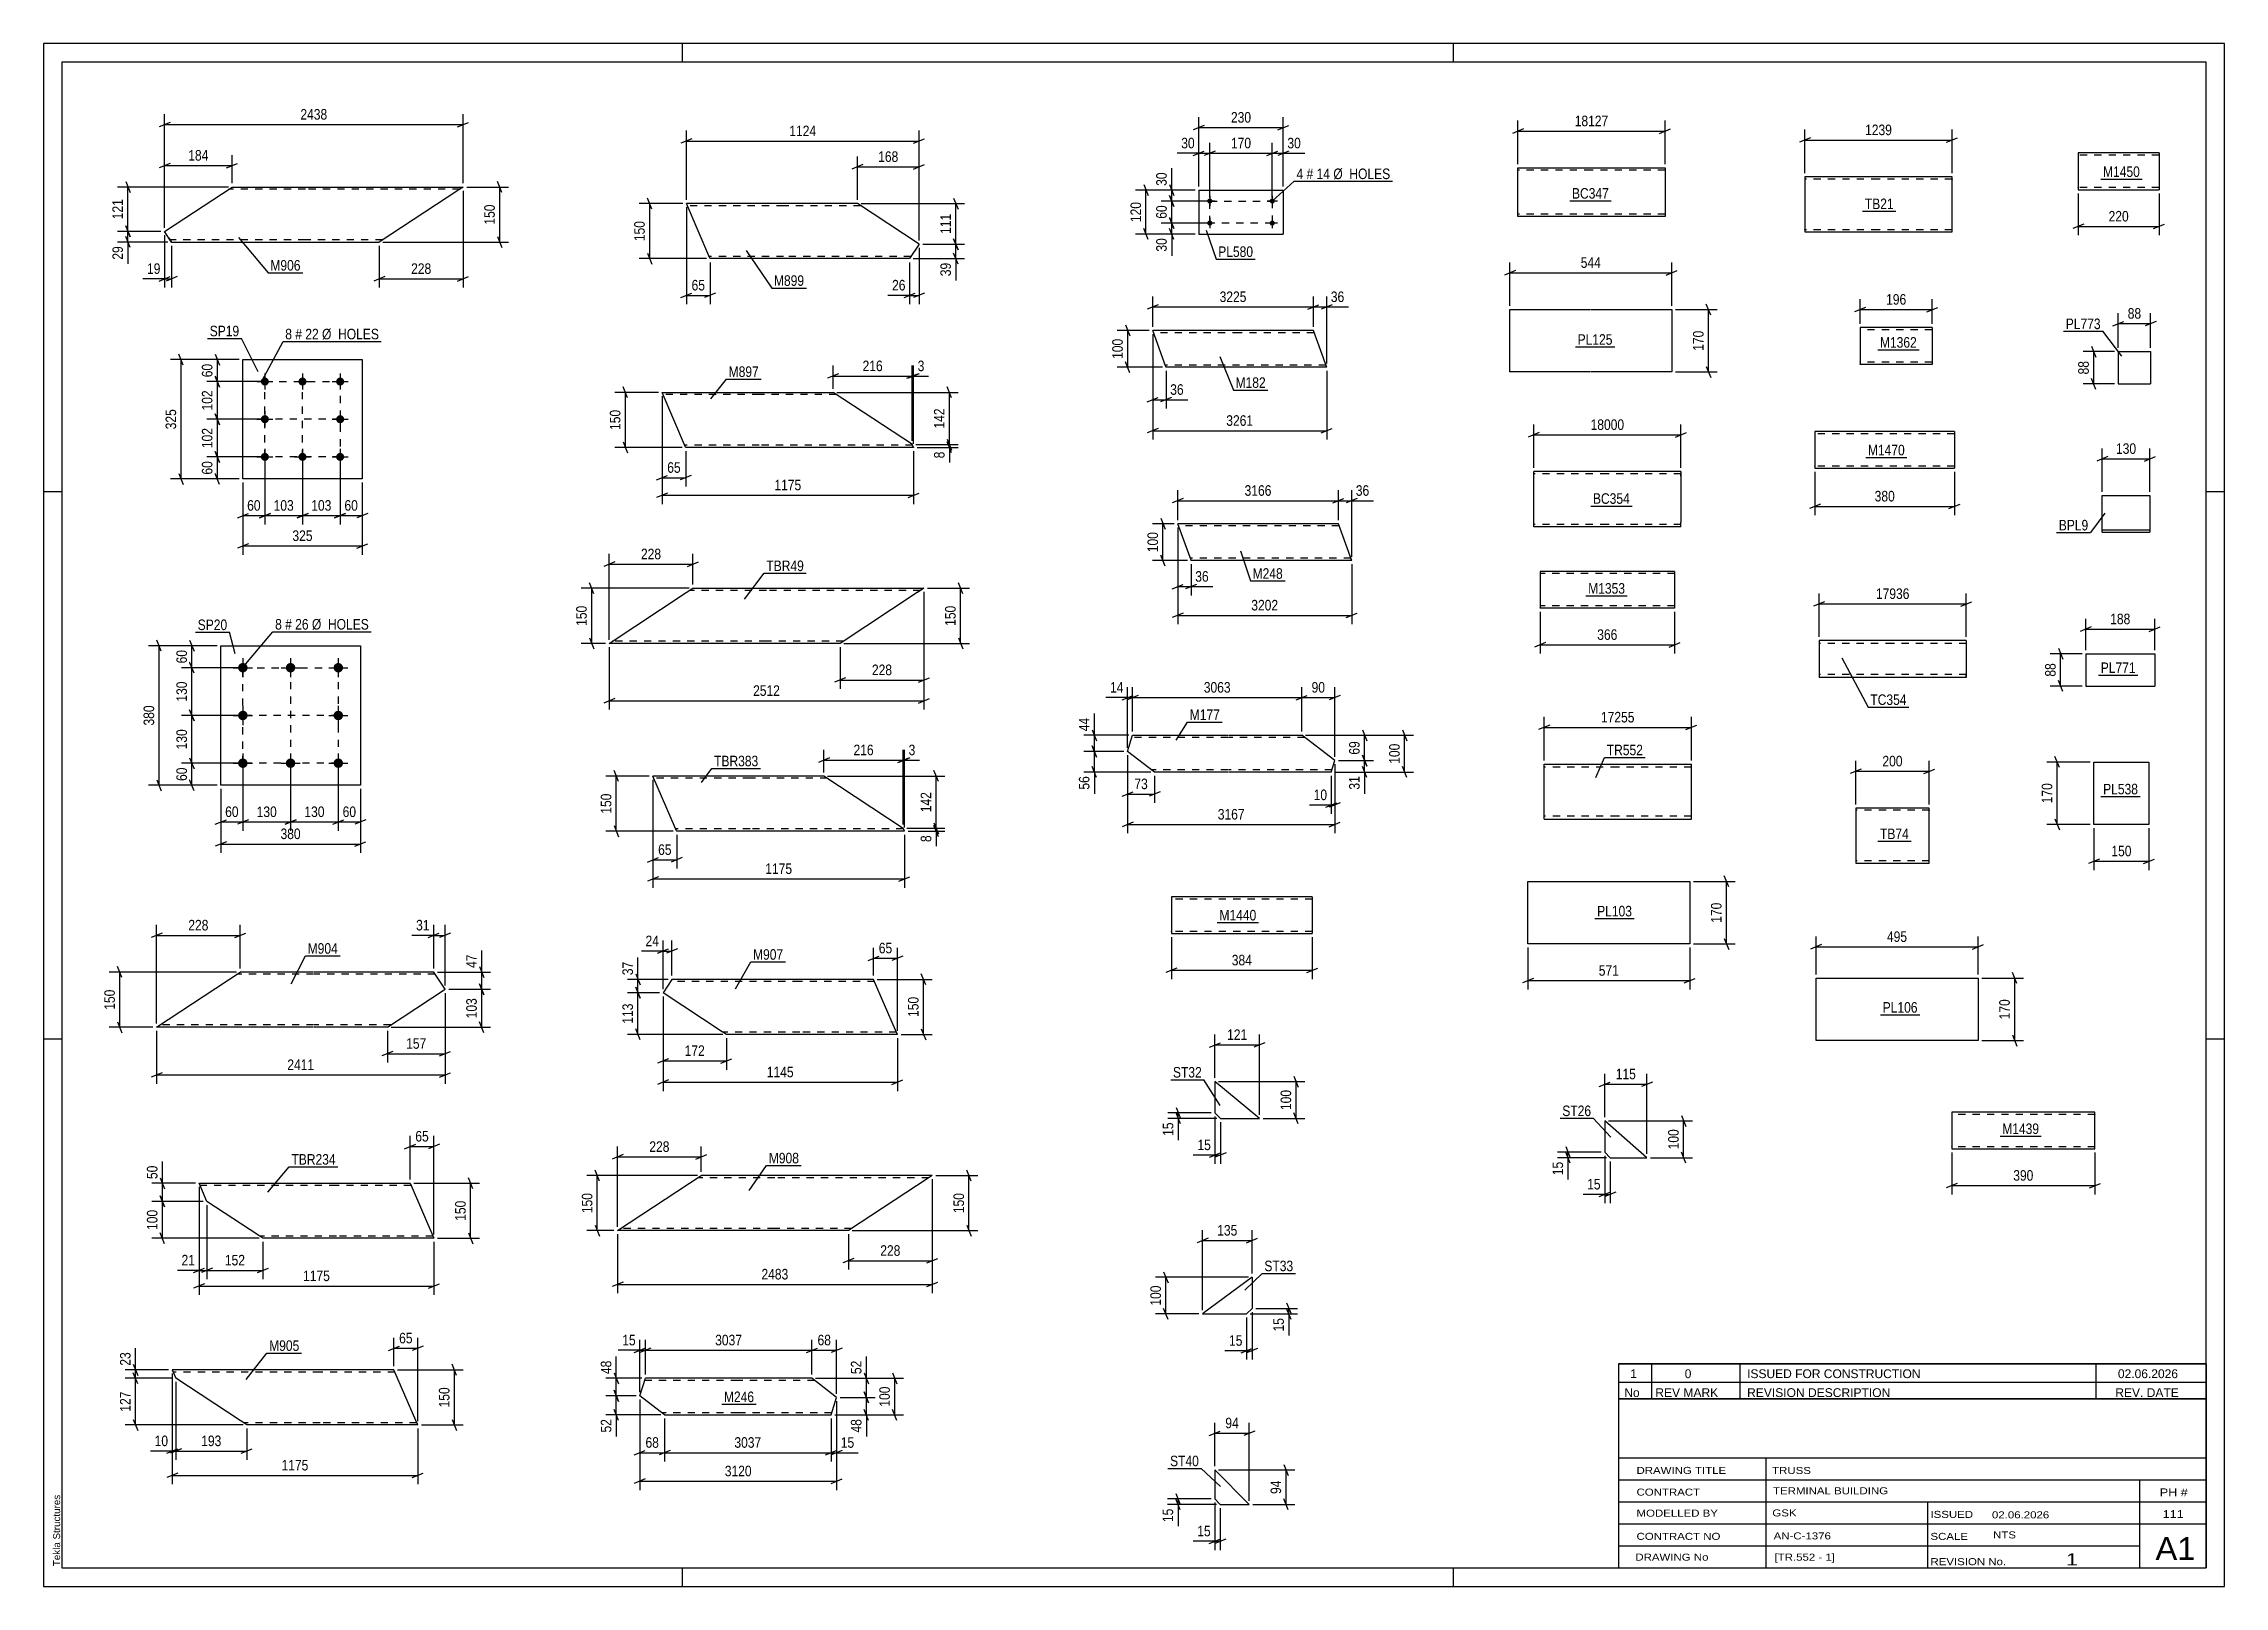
# Paper-space layout 'Layout1' of a CAD drawing. Header units: millimetres. Extents: x 0 to 594, y 0 to 420.
# The model-space entities are those that its viewports show. They can reach past a viewport. Long polylines and large blocks are cut down to what shows.
import ezdxf

# ---------------------------------------------------------------- set-up
doc = ezdxf.new("R2010")
doc.units = ezdxf.units.MM
doc.linetypes.add('DXK_LINE_DOT2', pattern=[3.9198, 1.9599, -1.9599])
doc.layers.add('Viewport layer', color=7, linetype='Continuous', plot=False)
doc.styles.add('Arial', font='ARIAL.TTF', dxfattribs={"height": 0.2})
doc.styles.add('Arial Narrow', font='ARIALN.TTF', dxfattribs={"height": 0.2})

# ---------------------------------------------------------------- blocks, each defined once
blk = doc.blocks.new('Unknown-570386002-1132')
at = {"color": 5, "linetype": 'Continuous'}
for p, q in [((594, 420), (0, 420)), ((0, 420), (0, 0)), ((174, 415), (174, 420)), ((384, 415), (384, 420)), ((594, 0), (594, 420)), ((589, 415), (5, 415)), ((5, 415), (5, 5)), ((589, 5), (589, 415)), ((5, 298), (0, 298)), ((594, 298), (589, 298)), ((5, 149), (0, 149)), ((594, 149), (589, 149)), ((0, 0), (594, 0)), ((5, 5), (589, 5)), ((174, 0), (174, 5)), ((384, 0), (384, 5))]:
    blk.add_line(p, q, dxfattribs=at)
at = {"color": 174, "linetype": 'Continuous', "style": 'Arial'}
blk.add_text('Tekla Structures', height=1.9102, rotation=90, dxfattribs=at).set_placement((4.5, 5.5))
blk = doc.blocks.new('Part-570386002-9927 - 9911')
at = {"color": 2, "linetype": 'Continuous'}
for p, q in [((436.71, 116.71), (425.21, 126.71)), ((425.21, 126.71), (425.21, 118.21)), ((425.21, 118.21), (426.71, 116.71)), ((426.71, 116.71), (436.71, 116.71))]:
    blk.add_line(p, q, dxfattribs=at)
blk = doc.blocks.new('Part-570386002-7753 - 7737')
at = {"color": 2, "linetype": 'Continuous'}
for p, q in [((75.33, 58.95), (35.02, 58.95)), ((35.02, 58.95), (36.02, 56.66)), ((53.5, 45.15), (36.02, 56.66)), ((95.43, 58.95), (75.43, 58.95)), ((101.38, 45.15), (95.43, 58.95)), ((55.33, 43.95), (53.5, 45.15)), ((75.33, 43.95), (55.33, 43.95)), ((101.89, 43.95), (75.43, 43.95)), ((101.89, 43.95), (101.38, 45.15))]:
    blk.add_line(p, q, dxfattribs=at)
at = {"color": 7, "linetype": 'DXK_LINE_DOT2'}
for p, q in [((75.33, 58.35), (35.28, 58.35)), ((95.68, 58.35), (75.43, 58.35)), ((55.19, 44.05), (53.5, 45.15)), ((75.33, 44.55), (54.41, 44.55)), ((101.63, 44.55), (75.43, 44.55)), ((101.62, 44.6), (101.48, 44.93)), ((101.63, 44.55), (101.62, 44.6))]:
    blk.add_line(p, q, dxfattribs=at)
blk = doc.blocks.new('Part-570386002-9619 - 9603')
at = {"color": 2, "linetype": 'Continuous'}
for p, q in [((514.41, 342.69), (494.79, 342.69)), ((494.79, 342.69), (494.79, 332.78)), ((514.41, 342.69), (514.41, 332.69)), ((494.79, 332.69), (494.79, 332.78)), ((514.41, 332.69), (494.79, 332.69))]:
    blk.add_line(p, q, dxfattribs=at)
at = {"color": 7, "linetype": 'DXK_LINE_DOT2'}
for p, q in [((514.41, 342.09), (494.79, 342.09)), ((494.79, 333.29), (494.79, 333.34)), ((514.41, 333.29), (494.79, 333.29)), ((514.41, 333.29), (514.41, 333.34))]:
    blk.add_line(p, q, dxfattribs=at)
blk = doc.blocks.new('Part-570386002-17919 - 17918')
at = {"color": 2, "linetype": 'Continuous'}
for p, q in [((332.56, 289.28), (308.92, 289.28)), ((312.53, 279.37), (308.92, 289.28)), ((352.66, 289.28), (332.66, 289.28)), ((355.86, 280.48), (352.66, 289.28)), ((312.56, 279.28), (312.53, 279.37)), ((332.56, 279.28), (312.56, 279.28)), ((356.3, 279.28), (332.66, 279.28)), ((356.3, 279.28), (355.86, 280.48))]:
    blk.add_line(p, q, dxfattribs=at)
at = {"color": 7, "linetype": 'DXK_LINE_DOT2'}
for p, q in [((332.56, 288.68), (309.14, 288.68)), ((352.88, 288.68), (332.66, 288.68)), ((332.56, 279.88), (312.34, 279.88)), ((312.43, 279.63), (312.56, 279.28)), ((356.08, 279.88), (332.66, 279.88)), ((356.27, 279.37), (356.17, 279.63)), ((356.3, 279.28), (356.27, 279.37))]:
    blk.add_line(p, q, dxfattribs=at)
blk = doc.blocks.new('Part-570386002-9790 - 9774')
at = {"color": 2, "linetype": 'Continuous'}
for p, q in [((328.41, 22.29), (319.01, 31.69)), ((319.01, 31.69), (319.01, 23.79)), ((320.51, 22.29), (319.01, 23.79)), ((320.51, 22.29), (328.41, 22.29))]:
    blk.add_line(p, q, dxfattribs=at)
blk = doc.blocks.new('Part-570386002-7359 - 7343')
at = {"color": 2, "linetype": 'Continuous'}
for p, q in [((154.05, 256.73), (175.03, 270.53)), ((175.03, 270.53), (176.86, 271.73)), ((176.86, 271.73), (196.86, 271.73)), ((196.96, 271.73), (239.76, 271.73)), ((237.94, 270.53), (216.96, 256.73)), ((239.76, 271.73), (237.94, 270.53)), ((196.86, 256.73), (154.05, 256.73)), ((216.96, 256.73), (196.96, 256.73))]:
    blk.add_line(p, q, dxfattribs=at)
at = {"color": 7, "linetype": 'DXK_LINE_DOT2'}
for p, q in [((196.86, 271.13), (175.95, 271.13)), ((238.85, 271.13), (196.96, 271.13)), ((239.62, 271.64), (237.94, 270.53)), ((154.97, 257.33), (155.04, 257.38)), ((196.86, 257.33), (154.97, 257.33)), ((217.87, 257.33), (196.96, 257.33)), ((217.87, 257.33), (217.94, 257.38))]:
    blk.add_line(p, q, dxfattribs=at)
blk = doc.blocks.new('Part-570386002-9651 - 9635')
at = {"color": 2, "linetype": 'Continuous'}
for p, q in [((576.21, 390.23), (554.2, 390.23)), ((554.2, 390.23), (554.2, 380.33)), ((576.21, 390.23), (576.21, 380.23)), ((554.2, 380.33), (554.2, 380.23)), ((554.2, 380.23), (576.21, 380.23))]:
    blk.add_line(p, q, dxfattribs=at)
at = {"color": 7, "linetype": 'DXK_LINE_DOT2'}
for p, q in [((576.21, 389.63), (554.2, 389.63)), ((554.2, 380.83), (554.2, 380.88)), ((576.21, 380.83), (554.2, 380.83)), ((576.21, 380.83), (576.21, 380.88))]:
    blk.add_line(p, q, dxfattribs=at)
blk = doc.blocks.new('Part-570386002-17927 - 17926')
at = {"color": 2, "linetype": 'Continuous'}
for p, q in [((325.75, 341.91), (302.11, 341.91)), ((305.71, 332.01), (302.11, 341.91)), ((345.85, 341.91), (325.85, 341.91)), ((349.05, 333.11), (345.85, 341.91)), ((349.49, 331.91), (349.05, 333.11)), ((305.75, 331.91), (305.71, 332.01)), ((325.75, 331.91), (305.75, 331.91)), ((349.49, 331.91), (325.85, 331.91))]:
    blk.add_line(p, q, dxfattribs=at)
at = {"color": 7, "linetype": 'DXK_LINE_DOT2'}
for p, q in [((325.75, 341.31), (302.33, 341.31)), ((346.06, 341.31), (325.85, 341.31)), ((325.75, 332.51), (305.53, 332.51)), ((305.62, 332.27), (305.75, 331.91)), ((349.27, 332.51), (325.85, 332.51)), ((349.45, 332.01), (349.36, 332.27)), ((349.49, 331.91), (349.45, 332.01))]:
    blk.add_line(p, q, dxfattribs=at)
blk = doc.blocks.new('Part-570386002-9849 - 9833')
at = {"color": 2, "linetype": 'Continuous'}
for p, q in [((556.24, 253.9), (556.24, 245.1)), ((556.24, 253.9), (575.04, 253.9)), ((575.04, 253.9), (575.04, 245.1)), ((556.24, 245.1), (575.04, 245.1))]:
    blk.add_line(p, q, dxfattribs=at)
blk = doc.blocks.new('Part-570386002-7468 - 7452')
at = {"color": 2, "linetype": 'Continuous'}
for p, q in [((44.49, 104.79), (42.35, 109.76)), ((42.35, 109.76), (79.74, 109.76)), ((79.84, 109.76), (99.84, 109.76)), ((99.84, 109.76), (106.31, 94.76)), ((58.61, 95.5), (44.49, 104.79)), ((59.74, 94.76), (58.61, 95.5)), ((79.74, 94.76), (59.74, 94.76)), ((106.31, 94.76), (79.84, 94.76))]:
    blk.add_line(p, q, dxfattribs=at)
at = {"color": 7, "linetype": 'DXK_LINE_DOT2'}
for p, q in [((79.74, 109.16), (42.61, 109.16)), ((100.1, 109.16), (79.84, 109.16)), ((79.74, 95.36), (58.83, 95.36)), ((106.05, 95.36), (79.84, 95.36)), ((106.05, 95.36), (106.03, 95.41))]:
    blk.add_line(p, q, dxfattribs=at)
blk = doc.blocks.new('Part-570386002-9683 - 9667')
at = {"color": 2, "linetype": 'Continuous'}
for p, q in [((520.49, 314.41), (482.47, 314.41)), ((482.47, 314.41), (482.47, 304.5)), ((520.49, 314.41), (520.49, 304.41)), ((482.47, 304.5), (482.47, 304.41)), ((482.47, 304.41), (520.49, 304.41))]:
    blk.add_line(p, q, dxfattribs=at)
at = {"color": 7, "linetype": 'DXK_LINE_DOT2'}
for p, q in [((520.49, 313.81), (482.47, 313.81)), ((482.47, 305.01), (482.47, 305.05)), ((520.49, 305.01), (482.47, 305.01)), ((520.49, 305.01), (520.49, 305.05))]:
    blk.add_line(p, q, dxfattribs=at)
blk = doc.blocks.new('Part-570386002-18735 - 18734')
at = {"color": 2, "linetype": 'Continuous'}
for p, q in [((295.26, 227.29), (296.63, 231.69)), ((296.63, 231.69), (322.6, 231.69)), ((322.7, 231.69), (342.7, 231.69)), ((351.7, 224.83), (342.7, 231.69)), ((302.6, 221.69), (295.26, 227.29)), ((322.6, 221.69), (302.6, 221.69)), ((350.72, 221.69), (322.7, 221.69)), ((350.72, 221.69), (351.7, 224.83))]:
    blk.add_line(p, q, dxfattribs=at)
at = {"color": 7, "linetype": 'DXK_LINE_DOT2'}
for p, q in [((322.6, 231.09), (296.44, 231.09)), ((343.49, 231.09), (322.7, 231.09)), ((322.6, 222.29), (301.82, 222.29)), ((350.9, 222.29), (322.7, 222.29))]:
    blk.add_line(p, q, dxfattribs=at)
blk = doc.blocks.new('Part-570386002-9894 - 9876')
at = {"color": 2, "linetype": 'Continuous'}
for p, q in [((408.72, 222.25), (408.72, 223.85)), ((408.72, 223.85), (428.72, 223.85)), ((408.72, 208.85), (408.72, 222.25)), ((428.82, 223.85), (448.82, 223.85)), ((448.82, 208.85), (448.82, 223.85)), ((408.72, 208.85), (428.72, 208.85)), ((428.82, 208.85), (448.82, 208.85))]:
    blk.add_line(p, q, dxfattribs=at)
at = {"color": 7, "linetype": 'DXK_LINE_DOT2'}
for p, q in [((428.72, 223.05), (408.72, 223.05)), ((408.72, 222.25), (408.72, 222.87)), ((448.82, 223.05), (428.82, 223.05)), ((408.72, 209.65), (408.72, 209.71)), ((428.72, 209.65), (408.72, 209.65)), ((448.82, 209.65), (428.82, 209.65)), ((448.82, 208.85), (448.82, 208.98))]:
    blk.add_line(p, q, dxfattribs=at)
blk = doc.blocks.new('Part-570386002-7614 - 7598')
at = {"color": 2, "linetype": 'Continuous'}
for p, q in [((30.75, 152.23), (53.55, 167.23)), ((73.55, 167.23), (53.55, 167.23)), ((106.25, 167.23), (73.65, 167.23)), ((109.33, 162.54), (106.25, 167.23)), ((93.65, 152.23), (109.33, 162.54)), ((73.55, 152.23), (30.75, 152.23)), ((93.65, 152.23), (73.65, 152.23))]:
    blk.add_line(p, q, dxfattribs=at)
at = {"color": 7, "linetype": 'DXK_LINE_DOT2'}
for p, q in [((73.55, 166.63), (52.64, 166.63)), ((106.64, 166.63), (73.65, 166.63)), ((31.66, 152.83), (31.73, 152.87)), ((73.55, 152.83), (31.66, 152.83)), ((94.56, 152.83), (73.65, 152.83))]:
    blk.add_line(p, q, dxfattribs=at)
blk = doc.blocks.new('Part-570386002-9715 - 9699')
at = {"color": 2, "linetype": 'Continuous'}
for p, q in [((565.09, 336.17), (565.09, 327.37)), ((565.09, 336.17), (573.89, 336.17)), ((573.89, 336.17), (573.89, 327.37)), ((565.09, 327.37), (573.89, 327.37))]:
    blk.add_line(p, q, dxfattribs=at)
blk = doc.blocks.new('Part-570386002-27590 - 27589')
at = {"color": 2, "linetype": 'Continuous'}
for p, q in [((162.39, 51.87), (163.91, 56.66)), ((189.15, 56.66), (163.91, 56.66)), ((209.25, 56.66), (189.25, 56.66)), ((216, 51.46), (209.25, 56.66)), ((169.15, 46.66), (162.39, 51.87)), ((214.48, 46.66), (216, 51.46)), ((169.15, 46.66), (189.15, 46.66)), ((189.25, 46.66), (214.48, 46.66))]:
    blk.add_line(p, q, dxfattribs=at)
at = {"color": 7, "linetype": 'DXK_LINE_DOT2'}
for p, q in [((189.15, 56.06), (163.72, 56.06)), ((210.02, 56.06), (189.25, 56.06)), ((189.15, 47.26), (168.37, 47.26)), ((214.67, 47.26), (189.25, 47.26))]:
    blk.add_line(p, q, dxfattribs=at)
blk = doc.blocks.new('Part-570386002-7884 - 7868')
at = {"color": 2, "linetype": 'Continuous'}
for p, q in [((32.95, 368.87), (51.34, 380.97)), ((51.34, 380.97), (71.34, 380.97)), ((71.44, 380.97), (114.24, 380.97)), ((113.11, 380.23), (91.44, 365.97)), ((114.24, 380.97), (113.11, 380.23)), ((34.86, 365.97), (32.95, 368.87)), ((34.86, 365.97), (71.34, 365.97)), ((71.44, 365.97), (91.44, 365.97))]:
    blk.add_line(p, q, dxfattribs=at)
at = {"color": 7, "linetype": 'DXK_LINE_DOT2'}
for p, q in [((71.34, 380.37), (50.42, 380.37)), ((113.33, 380.37), (71.44, 380.37)), ((34.07, 367.17), (34.86, 365.97)), ((71.34, 366.57), (34.46, 366.57)), ((92.35, 366.57), (71.44, 366.57))]:
    blk.add_line(p, q, dxfattribs=at)
blk = doc.blocks.new('Part-570386002-8021 - 8005')
at = {"color": 2, "linetype": 'Continuous'}
for p, q in [((171.13, 165.26), (168.73, 161.61)), ((184.85, 151), (168.73, 161.61)), ((205.98, 165.26), (171.13, 165.26)), ((226.08, 165.26), (206.08, 165.26)), ((232.03, 151.46), (226.08, 165.26)), ((185.98, 150.26), (184.85, 151)), ((205.98, 150.26), (185.98, 150.26)), ((232.54, 150.26), (206.08, 150.26)), ((232.54, 150.26), (232.03, 151.46))]:
    blk.add_line(p, q, dxfattribs=at)
at = {"color": 7, "linetype": 'DXK_LINE_DOT2'}
for p, q in [((205.98, 164.66), (170.74, 164.66)), ((226.33, 164.66), (206.08, 164.66)), ((205.98, 150.86), (185.06, 150.86)), ((232.29, 150.86), (206.08, 150.86)), ((232.27, 150.91), (232.13, 151.23)), ((232.29, 150.86), (232.27, 150.91))]:
    blk.add_line(p, q, dxfattribs=at)
blk = doc.blocks.new('Part-570386002-8158 - 8142')
at = {"color": 2, "linetype": 'Continuous'}
for p, q in [((156.33, 96.84), (179.13, 111.84)), ((199.13, 111.84), (179.13, 111.84)), ((242.04, 111.84), (199.23, 111.84)), ((240.91, 111.1), (219.23, 96.84)), ((242.04, 111.84), (240.91, 111.1)), ((199.13, 96.84), (156.33, 96.84)), ((219.23, 96.84), (199.23, 96.84))]:
    blk.add_line(p, q, dxfattribs=at)
at = {"color": 7, "linetype": 'DXK_LINE_DOT2'}
for p, q in [((199.13, 111.24), (178.22, 111.24)), ((241.13, 111.24), (199.23, 111.24)), ((157.24, 97.44), (157.31, 97.48)), ((199.13, 97.44), (157.24, 97.44)), ((220.15, 97.44), (199.23, 97.44))]:
    blk.add_line(p, q, dxfattribs=at)
blk = doc.blocks.new('Part-570386002-8267 - 8251')
at = {"color": 2, "linetype": 'Continuous'}
for p, q in [((499.75, 383.74), (479.75, 383.74)), ((479.75, 383.74), (479.75, 368.83)), ((519.85, 383.74), (499.85, 383.74)), ((519.85, 369.94), (519.85, 383.74)), ((479.75, 368.83), (479.75, 368.74)), ((479.75, 368.74), (499.75, 368.74)), ((499.85, 368.74), (519.85, 368.74)), ((519.85, 368.74), (519.85, 369.94))]:
    blk.add_line(p, q, dxfattribs=at)
at = {"color": 7, "linetype": 'DXK_LINE_DOT2'}
for p, q in [((499.75, 383.14), (479.75, 383.14)), ((519.85, 383.14), (499.85, 383.14)), ((519.85, 383.1), (519.85, 383.14)), ((519.85, 383.14), (519.85, 383.1)), ((519.85, 383), (519.85, 383.1)), ((519.85, 383.1), (519.85, 383)), ((479.75, 369.34), (479.75, 369.39)), ((499.75, 369.34), (479.75, 369.34)), ((519.85, 369.34), (499.85, 369.34)), ((519.85, 369.39), (519.85, 369.71)), ((519.85, 369.34), (519.85, 369.39))]:
    blk.add_line(p, q, dxfattribs=at)
blk = doc.blocks.new('Part-570386002-8302 - 8284')
at = {"color": 2, "linetype": 'Continuous'}
for p, q in [((401.57, 384.98), (401.57, 386.18)), ((401.57, 386.18), (421.57, 386.18)), ((421.67, 386.18), (441.67, 386.18)), ((441.67, 386.18), (441.67, 372.98)), ((401.57, 374.18), (401.57, 384.98)), ((401.57, 373.07), (401.57, 374.18)), ((401.57, 372.98), (401.57, 373.07)), ((421.57, 372.98), (401.57, 372.98)), ((441.67, 372.98), (421.67, 372.98))]:
    blk.add_line(p, q, dxfattribs=at)
at = {"color": 7, "linetype": 'DXK_LINE_DOT2'}
for p, q in [((441.67, 386.08), (441.67, 386.18)), ((421.57, 385.58), (401.57, 385.58)), ((441.67, 385.58), (421.67, 385.58)), ((401.57, 373.33), (401.57, 374.18)), ((401.57, 373.58), (401.57, 373.62)), ((401.57, 373.58), (401.57, 373.62)), ((421.57, 373.58), (401.57, 373.58)), ((401.57, 372.98), (401.57, 372.98)), ((441.67, 373.58), (421.67, 373.58)), ((441.67, 373.58), (441.67, 373.62))]:
    blk.add_line(p, q, dxfattribs=at)
blk = doc.blocks.new('Part-570386002-8337 - 8319')
at = {"color": 2, "linetype": 'Continuous'}
for p, q in [((483.61, 257.47), (483.61, 247.47)), ((503.61, 257.47), (483.61, 257.47)), ((523.71, 257.47), (503.71, 257.47)), ((523.71, 257.47), (523.71, 257.47)), ((523.71, 257.47), (523.71, 247.47)), ((503.61, 247.47), (483.61, 247.47)), ((523.71, 247.47), (503.71, 247.47)), ((523.71, 247.47), (523.71, 247.47))]:
    blk.add_line(p, q, dxfattribs=at)
at = {"color": 7, "linetype": 'DXK_LINE_DOT2'}
for p, q in [((503.61, 256.67), (483.61, 256.67)), ((523.71, 256.67), (503.71, 256.67)), ((523.71, 257.47), (523.71, 248.27)), ((523.71, 257.47), (523.71, 257.47)), ((523.71, 256.67), (523.71, 256.67)), ((503.61, 248.27), (483.61, 248.27)), ((483.61, 247.6), (483.61, 247.47)), ((523.71, 248.27), (503.71, 248.27)), ((523.71, 247.47), (523.71, 248.46)), ((523.71, 248.27), (523.71, 248.27)), ((523.71, 247.47), (523.71, 247.47))]:
    blk.add_line(p, q, dxfattribs=at)
blk = doc.blocks.new('Bolt-570386002-8388 - 8354')
at = {"linetype": 'Continuous'}
for points in [[(60.27, 329.1, -1), (60.27, 326.9, -1)], [(70.52, 329.1, -1), (70.52, 326.9, -1)], [(80.77, 329.1, -1), (80.77, 326.9, -1)], [(60.27, 318.85, -1), (60.27, 316.65, -1)], [(80.77, 318.85, -1), (80.77, 316.65, -1)], [(60.27, 308.6, -1), (60.27, 306.4, -1)], [(70.52, 308.6, -1), (70.52, 306.4, -1)], [(80.77, 308.6, -1), (80.77, 306.4, -1)]]:
    blk.add_hatch(color=1, dxfattribs=at).paths.add_polyline_path(points)
at = {"color": 1, "linetype": 'Continuous'}
for p, q in [((58.07, 328), (62.47, 328)), ((60.27, 330.2), (60.27, 325.8)), ((68.32, 328), (72.72, 328)), ((70.52, 330.2), (70.52, 325.8)), ((78.57, 328), (82.97, 328)), ((80.77, 330.2), (80.77, 325.8)), ((58.07, 317.75), (62.47, 317.75)), ((60.27, 319.95), (60.27, 315.55)), ((78.57, 317.75), (82.97, 317.75)), ((80.77, 319.95), (80.77, 315.55)), ((60.27, 309.7), (60.27, 305.3)), ((70.52, 309.7), (70.52, 305.3)), ((80.77, 309.7), (80.77, 305.3)), ((58.07, 307.5), (62.47, 307.5)), ((68.32, 307.5), (72.72, 307.5)), ((78.57, 307.5), (82.97, 307.5))]:
    blk.add_line(p, q, dxfattribs=at)
blk = doc.blocks.new('Part-570386002-8403 - 8354')
at = {"color": 2, "linetype": 'Continuous'}
for p, q in [((54.27, 301.5), (54.27, 334)), ((54.27, 334), (86.77, 334)), ((86.77, 334), (86.77, 301.5)), ((86.77, 301.5), (54.27, 301.5))]:
    blk.add_line(p, q, dxfattribs=at)
blk = doc.blocks.new('Part-570386002-8498 - 8480')
at = {"color": 2, "linetype": 'Continuous'}
for p, q in [((425.89, 303.49), (405.89, 303.49)), ((405.89, 288.58), (405.89, 303.49)), ((445.99, 303.49), (425.99, 303.49)), ((445.99, 303.49), (445.99, 303.4)), ((445.99, 303.4), (445.99, 302.29)), ((445.99, 302.29), (445.99, 289.69)), ((405.89, 288.49), (405.89, 288.58)), ((425.89, 288.49), (405.89, 288.49)), ((445.99, 288.49), (425.99, 288.49)), ((445.99, 288.49), (445.99, 289.69))]:
    blk.add_line(p, q, dxfattribs=at)
at = {"color": 7, "linetype": 'DXK_LINE_DOT2'}
for p, q in [((445.99, 302.29), (445.99, 303.14)), ((425.89, 302.89), (405.89, 302.89)), ((445.99, 302.89), (425.99, 302.89)), ((405.89, 289.09), (405.89, 289.14)), ((425.89, 289.09), (405.89, 289.09)), ((445.99, 289.09), (425.99, 289.09)), ((445.99, 289.14), (445.99, 289.46)), ((445.99, 289.09), (445.99, 289.14))]:
    blk.add_line(p, q, dxfattribs=at)
blk = doc.blocks.new('Bolt-570386002-8549 - 8515')
at = {"linetype": 'Continuous'}
for points in [[(54.27, 251.4, -1), (54.27, 248.8, -1)], [(67.27, 251.4, -1), (67.27, 248.8, -1)], [(80.27, 251.4, -1), (80.27, 248.8, -1)], [(54.27, 238.4, -1), (54.27, 235.8, -1)], [(80.27, 238.4, -1), (80.27, 235.8, -1)], [(54.27, 225.4, -1), (54.27, 222.8, -1)], [(67.27, 225.4, -1), (67.27, 222.8, -1)], [(80.27, 225.4, -1), (80.27, 222.8, -1)]]:
    blk.add_hatch(color=1, dxfattribs=at).paths.add_polyline_path(points)
at = {"color": 1, "linetype": 'Continuous'}
for p, q in [((51.67, 250.1), (56.87, 250.1)), ((54.27, 252.7), (54.27, 247.5)), ((64.67, 250.1), (69.87, 250.1)), ((67.27, 252.7), (67.27, 247.5)), ((77.67, 250.1), (82.87, 250.1)), ((80.27, 252.7), (80.27, 247.5)), ((54.27, 239.7), (54.27, 234.5)), ((80.27, 239.7), (80.27, 234.5)), ((51.67, 237.1), (56.87, 237.1)), ((77.67, 237.1), (82.87, 237.1)), ((54.27, 226.7), (54.27, 221.5)), ((67.27, 226.7), (67.27, 221.5)), ((80.27, 226.7), (80.27, 221.5)), ((51.67, 224.1), (56.87, 224.1)), ((64.67, 224.1), (69.87, 224.1)), ((77.67, 224.1), (82.87, 224.1))]:
    blk.add_line(p, q, dxfattribs=at)
blk = doc.blocks.new('Part-570386002-8564 - 8515')
at = {"color": 2, "linetype": 'Continuous'}
for p, q in [((48.27, 218.1), (48.27, 256.1)), ((48.27, 256.1), (86.27, 256.1)), ((86.27, 256.1), (86.27, 218.1)), ((86.27, 218.1), (48.27, 218.1))]:
    blk.add_line(p, q, dxfattribs=at)
blk = doc.blocks.new('Part-570386002-8657 - 8641')
at = {"color": 2, "linetype": 'Continuous'}
for p, q in [((192.44, 220.6), (165.98, 220.6)), ((172.12, 206.34), (165.98, 220.6)), ((212.54, 220.6), (192.54, 220.6)), ((234.17, 206.37), (212.54, 220.6)), ((172.4, 205.69), (172.12, 206.34)), ((172.44, 205.6), (172.4, 205.69)), ((192.44, 205.6), (172.44, 205.6)), ((234.48, 205.6), (192.54, 205.6)), ((234.48, 205.6), (234.14, 206.39)), ((234.2, 206.24), (234.17, 206.37))]:
    blk.add_line(p, q, dxfattribs=at)
at = {"color": 7, "linetype": 'DXK_LINE_DOT2'}
for p, q in [((192.44, 220), (166.23, 220)), ((213.46, 220), (192.54, 220)), ((172.12, 206.34), (172.29, 205.95)), ((172.19, 206.2), (172.17, 206.24)), ((192.44, 206.2), (172.19, 206.2)), ((172.44, 205.6), (172.44, 205.6)), ((234.22, 206.2), (192.54, 206.2)), ((234.44, 205.69), (234.48, 205.6))]:
    blk.add_line(p, q, dxfattribs=at)
blk = doc.blocks.new('Part-570386002-8787 - 8771')
at = {"color": 2, "linetype": 'Continuous'}
for p, q in [((404.28, 174.9), (404.28, 191.9)), ((404.28, 191.9), (426.28, 191.9)), ((426.38, 191.9), (448.38, 191.9)), ((448.38, 191.9), (448.38, 174.9)), ((426.28, 174.9), (404.28, 174.9)), ((448.38, 174.9), (426.38, 174.9))]:
    blk.add_line(p, q, dxfattribs=at)
blk = doc.blocks.new('Part-570386002-8831 - 8815')
at = {"color": 2, "linetype": 'Continuous'}
for p, q in [((482.79, 148.61), (482.79, 165.61)), ((482.79, 165.61), (504.79, 165.61)), ((504.89, 165.61), (526.89, 165.61)), ((526.89, 165.61), (526.89, 148.61)), ((504.79, 148.61), (482.79, 148.61)), ((526.89, 148.61), (504.89, 148.61))]:
    blk.add_line(p, q, dxfattribs=at)
blk = doc.blocks.new('Part-570386002-8875 - 8859')
at = {"color": 2, "linetype": 'Continuous'}
for p, q in [((201.55, 376.46), (175.08, 376.46)), ((181.51, 361.56), (175.08, 376.46)), ((221.65, 376.46), (201.65, 376.46)), ((238.47, 365.4), (221.65, 376.46)), ((238.47, 365.4), (235.88, 361.46)), ((181.55, 361.46), (181.51, 361.56)), ((201.55, 361.46), (181.55, 361.46)), ((235.88, 361.46), (201.65, 361.46))]:
    blk.add_line(p, q, dxfattribs=at)
at = {"color": 7, "linetype": 'DXK_LINE_DOT2'}
for p, q in [((201.55, 375.86), (175.34, 375.86)), ((222.57, 375.86), (201.65, 375.86)), ((181.29, 362.06), (181.27, 362.11)), ((201.55, 362.06), (181.29, 362.06)), ((236.28, 362.06), (201.65, 362.06))]:
    blk.add_line(p, q, dxfattribs=at)
blk = doc.blocks.new('Part-570386002-9012 - 8996')
at = {"color": 2, "linetype": 'Continuous'}
for p, q in [((174.88, 310.15), (168.45, 325.06)), ((168.45, 325.06), (194.92, 325.06)), ((195.02, 325.06), (215.02, 325.06)), ((236.65, 310.83), (215.02, 325.06)), ((174.92, 310.06), (174.88, 310.15)), ((194.92, 310.06), (174.92, 310.06)), ((236.96, 310.06), (195.02, 310.06)), ((236.96, 310.06), (236.61, 310.85)), ((236.68, 310.7), (236.65, 310.83))]:
    blk.add_line(p, q, dxfattribs=at)
at = {"color": 7, "linetype": 'DXK_LINE_DOT2'}
for p, q in [((194.92, 324.46), (168.71, 324.46)), ((215.93, 324.46), (195.02, 324.46)), ((174.66, 310.66), (174.64, 310.7)), ((194.92, 310.66), (174.66, 310.66)), ((236.7, 310.66), (195.02, 310.66)), ((236.92, 310.15), (236.96, 310.06))]:
    blk.add_line(p, q, dxfattribs=at)
blk = doc.blocks.new('Part-570386002-9142 - 9126')
at = {"color": 2, "linetype": 'Continuous'}
for p, q in [((399.38, 330.61), (399.38, 347.61)), ((399.38, 347.61), (421.38, 347.61)), ((421.48, 347.61), (443.48, 347.61)), ((443.48, 347.61), (443.48, 330.61)), ((421.38, 330.61), (399.38, 330.61)), ((443.48, 330.61), (421.48, 330.61))]:
    blk.add_line(p, q, dxfattribs=at)
blk = doc.blocks.new('Part-570386002-9187 - 9170')
at = {"color": 2, "linetype": 'Continuous'}
for p, q in [((513.6, 211.89), (493.6, 211.89)), ((493.6, 211.89), (493.6, 196.98)), ((513.6, 198.09), (513.6, 211.89)), ((493.6, 196.98), (493.6, 196.89)), ((493.6, 196.89), (513.6, 196.89)), ((513.6, 196.89), (513.6, 198.09))]:
    blk.add_line(p, q, dxfattribs=at)
at = {"color": 7, "linetype": 'DXK_LINE_DOT2'}
for p, q in [((513.6, 211.29), (493.6, 211.29)), ((513.6, 211.25), (513.6, 211.15)), ((493.6, 197.49), (493.6, 197.54)), ((513.6, 197.49), (493.6, 197.49)), ((513.6, 197.54), (513.6, 197.86)), ((513.6, 197.49), (513.6, 197.54))]:
    blk.add_line(p, q, dxfattribs=at)
blk = doc.blocks.new('Part-570386002-9219 - 9203')
at = {"color": 2, "linetype": 'Continuous'}
for p, q in [((558.46, 207.42), (558.46, 224.42)), ((558.46, 224.42), (573.46, 224.42)), ((573.46, 224.42), (573.46, 207.42)), ((573.46, 207.42), (558.46, 207.42))]:
    blk.add_line(p, q, dxfattribs=at)
blk = doc.blocks.new('Part-570386002-9262 - 9246')
at = {"color": 2, "linetype": 'Continuous'}
for p, q in [((319.06, 137.41), (319.06, 128.91)), ((331.15, 127.41), (319.06, 137.41)), ((319.06, 128.91), (320.56, 127.41)), ((320.56, 127.41), (331.15, 127.41))]:
    blk.add_line(p, q, dxfattribs=at)
blk = doc.blocks.new('Part-570386002-9321 - 9305')
at = {"color": 2, "linetype": 'Continuous'}
for p, q in [((329.16, 84.16), (315.67, 74.16)), ((329.16, 84.16), (329.17, 75.66)), ((315.67, 74.16), (327.67, 74.16)), ((329.17, 75.66), (327.67, 74.16))]:
    blk.add_line(p, q, dxfattribs=at)
blk = doc.blocks.new('Part-570386002-9385 - 9369')
at = {"color": 2, "linetype": 'Continuous'}
for p, q in [((444.23, 276.33), (407.62, 276.33)), ((407.62, 276.33), (407.62, 266.42)), ((444.23, 276.33), (444.23, 266.33)), ((407.62, 266.33), (407.62, 266.42)), ((444.23, 266.33), (407.62, 266.33))]:
    blk.add_line(p, q, dxfattribs=at)
at = {"color": 7, "linetype": 'DXK_LINE_DOT2'}
for p, q in [((444.23, 275.73), (407.62, 275.73)), ((407.62, 266.93), (407.62, 266.98)), ((444.23, 266.93), (407.62, 266.93)), ((444.23, 266.93), (444.23, 266.98))]:
    blk.add_line(p, q, dxfattribs=at)
blk = doc.blocks.new('Bolt-570386002-9435 - 9401')
at = {"linetype": 'Continuous'}
for points in [[(317.65, 376.45, -1), (317.65, 377.85, -1)], [(334.65, 376.45, -1), (334.65, 377.85, -1)], [(317.65, 370.45, -1), (317.65, 371.85, -1)], [(334.65, 370.45, -1), (334.65, 371.85, -1)]]:
    blk.add_hatch(color=1, dxfattribs=at).paths.add_polyline_path(points)
at = {"color": 1, "linetype": 'Continuous'}
for p, q in [((319.05, 377.15), (316.25, 377.15)), ((317.65, 378.55), (317.65, 375.75)), ((336.05, 377.15), (333.25, 377.15)), ((334.65, 378.55), (334.65, 375.75)), ((319.05, 371.15), (316.25, 371.15)), ((317.65, 372.55), (317.65, 369.75)), ((336.05, 371.15), (333.25, 371.15)), ((334.65, 372.55), (334.65, 369.75))]:
    blk.add_line(p, q, dxfattribs=at)
blk = doc.blocks.new('Part-570386002-9450 - 9401')
at = {"color": 2, "linetype": 'Continuous'}
for p, q in [((314.65, 380.15), (314.65, 368.15)), ((314.65, 380.15), (337.65, 380.15)), ((337.65, 380.15), (337.65, 368.15)), ((314.65, 368.15), (337.65, 368.15))]:
    blk.add_line(p, q, dxfattribs=at)
blk = doc.blocks.new('Part-570386002-9555 - 9539')
at = {"color": 2, "linetype": 'Continuous'}
for p, q in [((558.74, 129.1), (519.73, 129.1)), ((519.73, 129.1), (519.73, 119.19)), ((558.74, 120.3), (558.74, 129.1)), ((519.73, 119.19), (519.73, 119.1)), ((519.73, 119.1), (558.74, 119.1)), ((558.74, 119.1), (558.74, 120.3))]:
    blk.add_line(p, q, dxfattribs=at)
at = {"color": 7, "linetype": 'DXK_LINE_DOT2'}
for p, q in [((558.74, 128.5), (519.73, 128.5)), ((558.74, 128.5), (558.74, 128.45)), ((558.74, 128.45), (558.74, 128.5)), ((558.74, 128.36), (558.74, 128.45)), ((558.74, 128.45), (558.74, 128.36)), ((519.73, 119.7), (519.73, 119.75)), ((558.74, 119.7), (519.73, 119.7)), ((558.74, 119.75), (558.74, 120.07)), ((558.74, 119.7), (558.74, 119.75))]:
    blk.add_line(p, q, dxfattribs=at)
blk = doc.blocks.new('Part-570386002-9587 - 9571')
at = {"color": 2, "linetype": 'Continuous'}
for p, q in [((345.57, 187.72), (307.17, 187.72)), ((307.17, 187.72), (307.17, 177.81)), ((345.57, 187.72), (345.57, 177.72)), ((307.17, 177.81), (307.17, 177.72)), ((307.17, 177.72), (345.57, 177.72))]:
    blk.add_line(p, q, dxfattribs=at)
at = {"color": 7, "linetype": 'DXK_LINE_DOT2'}
for p, q in [((345.57, 187.12), (307.17, 187.12)), ((307.17, 178.32), (307.17, 178.37)), ((345.57, 178.32), (307.17, 178.32)), ((345.57, 178.32), (345.57, 178.37))]:
    blk.add_line(p, q, dxfattribs=at)
blk = doc.blocks.new('Part-570386002-9758 - 9742')
at = {"color": 2, "linetype": 'Continuous'}
for p, q in [((560.72, 287.02), (560.72, 296.97)), ((560.72, 296.97), (573.72, 296.97)), ((573.72, 296.97), (573.72, 296.92)), ((573.72, 296.92), (573.72, 287.02)), ((573.72, 287.57), (560.72, 287.57)), ((560.72, 286.97), (560.72, 287.02)), ((560.72, 286.97), (573.72, 286.97)), ((573.72, 286.97), (573.72, 287.02))]:
    blk.add_line(p, q, dxfattribs=at)
at = {"color": 7, "linetype": 'DXK_LINE_DOT2'}
for p, q in [((560.72, 296.42), (560.72, 296.92)), ((560.72, 286.97), (560.72, 287.02)), ((573.72, 286.97), (573.72, 287.02))]:
    blk.add_line(p, q, dxfattribs=at)
blk = doc.blocks.new('Rectangle-570386002-17973 - 8354')
at = {"color": 1, "linetype": 'DXK_LINE_DOT2'}
blk.add_lwpolyline([(60.27, 328), (80.77, 328), (80.77, 307.5), (60.27, 307.5), (60.27, 328)], close=True, dxfattribs=at)
blk = doc.blocks.new('Rectangle-570386002-18033 - 8515')
at = {"color": 1, "linetype": 'DXK_LINE_DOT2'}
blk.add_lwpolyline([(54.27, 250.1), (80.27, 250.1), (80.27, 224.1), (54.27, 224.1), (54.27, 250.1)], close=True, dxfattribs=at)
blk = doc.blocks.new('Rectangle-570386002-18489 - 9401')
at = {"color": 1, "linetype": 'DXK_LINE_DOT2'}
blk.add_lwpolyline([(317.65, 377.15), (334.65, 377.15), (334.65, 371.15), (317.65, 371.15), (317.65, 377.15)], close=True, dxfattribs=at)
blk = doc.blocks.new('Line-570386002-17983 - 8354')
at = {"color": 1, "linetype": 'DXK_LINE_DOT2'}
blk.add_line((70.52, 307.5), (70.52, 328), dxfattribs=at)
blk = doc.blocks.new('Line-570386002-18043 - 8515')
at = {"color": 1, "linetype": 'DXK_LINE_DOT2'}
blk.add_line((67.27, 250.1), (67.27, 224.1), dxfattribs=at)
blk = doc.blocks.new('Line-570386002-17990 - 8354')
at = {"color": 1, "linetype": 'DXK_LINE_DOT2'}
blk.add_line((80.77, 317.75), (60.27, 317.75), dxfattribs=at)
blk = doc.blocks.new('Line-570386002-18050 - 8515')
at = {"color": 1, "linetype": 'DXK_LINE_DOT2'}
blk.add_line((80.27, 237.1), (54.27, 237.1), dxfattribs=at)
blk = doc.blocks.new('StraightDimension-570386002-9956 - 9911')
at = {"color": 7, "linetype": 'Continuous'}
for p, q in [((425.21, 117.21), (425.21, 104.31)), ((426.71, 115.71), (426.71, 104.31)), ((423.71, 106.11), (426.71, 107.31)), ((428.21, 107.31), (425.21, 106.11)), ((425.21, 106.71), (426.71, 106.71))]:
    blk.add_line(p, q, dxfattribs=at)
at = {"color": 0}
blk.add_wipeout([(424.68, 107.46), (424.68, 111.66), (419.83, 111.66), (419.83, 107.46)], dxfattribs=at)
at = {"color": 7, "linetype": 'Continuous'}
blk.add_line((425.21, 106.71), (419.3, 106.71), dxfattribs=at)
blk.add_line((425.21, 106.71), (419.3, 106.71), dxfattribs=at)
at = {"color": 3, "style": 'Arial Narrow'}
blk.add_text('15', height=2.863, dxfattribs=at).set_placement((420.43, 108.06))
blk = doc.blocks.new('StraightDimension-570386002-9929 - 9911')
at = {"color": 7, "linetype": 'Continuous'}
for p, q in [((426.21, 126.71), (449.11, 126.71)), ((446.11, 128.21), (447.31, 125.21)), ((446.71, 116.71), (446.71, 126.71)), ((437.71, 116.71), (449.11, 116.71)), ((447.31, 115.21), (446.11, 118.21))]:
    blk.add_line(p, q, dxfattribs=at)
at = {"color": 0}
blk.add_wipeout([(445.96, 125.05), (441.76, 125.05), (441.76, 118.37), (445.96, 118.37)], dxfattribs=at)
at = {"color": 3, "style": 'Arial Narrow'}
blk.add_text('100', height=2.863, rotation=90.00021, dxfattribs=at).set_placement((445.36, 118.97))
blk = doc.blocks.new('StraightDimension-570386002-9938 - 9911')
at = {"color": 7, "linetype": 'Continuous'}
for p, q in [((414.61, 119.71), (415.81, 116.71)), ((424.21, 118.21), (412.36, 118.21)), ((425.71, 116.71), (412.36, 116.71)), ((415.81, 115.21), (414.61, 118.21)), ((415.21, 116.71), (415.21, 118.21))]:
    blk.add_line(p, q, dxfattribs=at)
at = {"color": 0}
blk.add_wipeout([(414.46, 116.18), (410.26, 116.18), (410.26, 111.33), (414.46, 111.33)], dxfattribs=at)
at = {"color": 7, "linetype": 'Continuous'}
blk.add_line((415.21, 116.71), (415.21, 110.8), dxfattribs=at)
blk.add_line((415.21, 116.71), (415.21, 110.8), dxfattribs=at)
at = {"color": 3, "style": 'Arial Narrow'}
blk.add_text('15', height=2.863, rotation=90.00021, dxfattribs=at).set_placement((413.86, 111.93))
blk = doc.blocks.new('StraightDimension-570386002-9949 - 9911')
at = {"color": 7, "linetype": 'Continuous'}
for p, q in [((423.71, 136.11), (426.71, 137.31)), ((425.21, 127.71), (425.21, 139.56)), ((425.21, 136.71), (436.71, 136.71)), ((438.21, 137.31), (435.21, 136.11)), ((436.71, 117.71), (436.71, 139.56))]:
    blk.add_line(p, q, dxfattribs=at)
at = {"color": 0}
blk.add_wipeout([(434.3, 137.46), (434.3, 141.66), (427.62, 141.66), (427.62, 137.46)], dxfattribs=at)
at = {"color": 3, "style": 'Arial Narrow'}
blk.add_text('115', height=2.863, dxfattribs=at).set_placement((428.22, 138.06))
blk = doc.blocks.new('StraightDimension-570386002-7756 - 7737')
at = {"color": 7, "linetype": 'Continuous'}
for p, q in [((35.02, 57.95), (35.02, 27.8)), ((101.89, 42.95), (101.89, 27.8)), ((36.52, 30.8), (33.52, 29.6)), ((35.02, 30.2), (101.89, 30.2)), ((100.39, 29.6), (103.39, 30.8))]:
    blk.add_line(p, q, dxfattribs=at)
at = {"color": 0}
blk.add_wipeout([(72.72, 30.95), (72.72, 35.15), (64.2, 35.15), (64.2, 30.95)], dxfattribs=at)
at = {"color": 3, "style": 'Arial Narrow'}
blk.add_text('1175', height=2.863, dxfattribs=at).set_placement((64.8, 31.55))
blk = doc.blocks.new('StraightDimension-570386002-18141 - 7737')
at = {"color": 7, "linetype": 'Continuous'}
for p, q in [((24.42, 60.45), (25.62, 57.45)), ((34.02, 58.95), (22.17, 58.95)), ((35.02, 56.66), (22.17, 56.66)), ((25.62, 55.16), (24.42, 58.16)), ((25.02, 56.66), (25.02, 58.95))]:
    blk.add_line(p, q, dxfattribs=at)
at = {"color": 0}
blk.add_wipeout([(24.27, 64.34), (20.07, 64.34), (20.07, 59.48), (24.27, 59.48)], dxfattribs=at)
at = {"color": 7, "linetype": 'Continuous'}
blk.add_line((25.02, 58.95), (25.02, 64.86), dxfattribs=at)
blk.add_line((25.02, 58.95), (25.02, 64.86), dxfattribs=at)
at = {"color": 3, "style": 'Arial Narrow'}
blk.add_text('23', height=2.863, rotation=90.00021, dxfattribs=at).set_placement((23.67, 60.08))
blk = doc.blocks.new('StraightDimension-570386002-19214 - 7737')
at = {"color": 7, "linetype": 'Continuous'}
for p, q in [((35.02, 57.95), (35.02, 34.43)), ((36.02, 55.66), (36.02, 34.43)), ((33.52, 36.23), (36.52, 37.43)), ((37.52, 37.43), (34.52, 36.23)), ((35.02, 36.83), (36.02, 36.83))]:
    blk.add_line(p, q, dxfattribs=at)
at = {"color": 0}
blk.add_wipeout([(34.5, 37.58), (34.5, 41.78), (29.64, 41.78), (29.64, 37.58)], dxfattribs=at)
at = {"color": 7, "linetype": 'Continuous'}
blk.add_line((35.02, 36.83), (29.12, 36.83), dxfattribs=at)
blk.add_line((35.02, 36.83), (29.12, 36.83), dxfattribs=at)
at = {"color": 3, "style": 'Arial Narrow'}
blk.add_text('10', height=2.863, dxfattribs=at).set_placement((30.24, 38.18))
blk = doc.blocks.new('StraightDimension-570386002-7767 - 7737')
at = {"color": 7, "linetype": 'Continuous'}
for p, q in [((112.49, 57.45), (111.29, 60.45)), ((96.43, 58.95), (114.29, 58.95)), ((111.89, 43.95), (111.89, 58.95)), ((102.89, 43.95), (114.29, 43.95)), ((111.29, 45.45), (112.49, 42.45))]:
    blk.add_line(p, q, dxfattribs=at)
at = {"color": 0}
blk.add_wipeout([(111.14, 54.8), (106.94, 54.8), (106.94, 48.11), (111.14, 48.11)], dxfattribs=at)
at = {"color": 3, "style": 'Arial Narrow'}
blk.add_text('150', height=2.863, rotation=90.00021, dxfattribs=at).set_placement((110.54, 48.71))
blk = doc.blocks.new('StraightDimension-570386002-7851 - 7737')
at = {"color": 7, "linetype": 'Continuous'}
for p, q in [((93.93, 64.21), (96.93, 65.41)), ((95.43, 59.95), (95.43, 67.66)), ((103.39, 65.41), (100.39, 64.21)), ((101.89, 44.95), (101.89, 67.66)), ((95.43, 64.81), (101.89, 64.81))]:
    blk.add_line(p, q, dxfattribs=at)
at = {"color": 0}
blk.add_wipeout([(101.09, 65.56), (101.09, 69.76), (96.23, 69.76), (96.23, 65.56)], dxfattribs=at)
at = {"color": 3, "style": 'Arial Narrow'}
blk.add_text('65', height=2.863, dxfattribs=at).set_placement((96.83, 66.16))
blk = doc.blocks.new('StraightDimension-570386002-18142 - 7737')
at = {"color": 7, "linetype": 'Continuous'}
for p, q in [((35.02, 56.66), (22.17, 56.66)), ((25.62, 55.16), (24.42, 58.16)), ((25.02, 43.95), (25.02, 56.66)), ((54.33, 43.95), (22.17, 43.95)), ((24.42, 45.45), (25.62, 42.45))]:
    blk.add_line(p, q, dxfattribs=at)
at = {"color": 0}
blk.add_wipeout([(24.27, 53.65), (20.07, 53.65), (20.07, 46.96), (24.27, 46.96)], dxfattribs=at)
at = {"color": 3, "style": 'Arial Narrow'}
blk.add_text('127', height=2.863, rotation=90.00021, dxfattribs=at).set_placement((23.67, 47.56))
blk = doc.blocks.new('StraightDimension-570386002-19213 - 7737')
at = {"color": 7, "linetype": 'Continuous'}
for p, q in [((36.02, 55.66), (36.02, 34.43)), ((55.33, 42.95), (55.33, 34.43)), ((37.52, 37.43), (34.52, 36.23)), ((36.02, 36.83), (55.33, 36.83)), ((53.83, 36.23), (56.83, 37.43))]:
    blk.add_line(p, q, dxfattribs=at)
at = {"color": 0}
blk.add_wipeout([(49.01, 37.58), (49.01, 41.78), (42.33, 41.78), (42.33, 37.58)], dxfattribs=at)
at = {"color": 3, "style": 'Arial Narrow'}
blk.add_text('193', height=2.863, dxfattribs=at).set_placement((42.93, 38.18))
blk = doc.blocks.new('StraightDimension-570386002-27865 - 9603')
at = {"color": 7, "linetype": 'Continuous'}
for p, q in [((496.29, 348.19), (493.29, 346.99)), ((494.79, 343.69), (494.79, 350.44)), ((494.79, 347.59), (514.41, 347.59)), ((512.91, 346.99), (515.91, 348.19)), ((514.41, 343.69), (514.41, 350.44))]:
    blk.add_line(p, q, dxfattribs=at)
at = {"color": 0}
blk.add_wipeout([(507.94, 348.34), (507.94, 352.54), (501.26, 352.54), (501.26, 348.34)], dxfattribs=at)
at = {"color": 3, "style": 'Arial Narrow'}
blk.add_text('196', height=2.863, dxfattribs=at).set_placement((501.86, 348.94))
blk = doc.blocks.new('StraightDimension-570386002-18691 - 17918')
at = {"color": 7, "linetype": 'Continuous'}
for p, q in [((307.92, 289.28), (302.04, 289.28)), ((304.29, 290.78), (305.49, 287.78)), ((304.89, 279.28), (304.89, 289.28)), ((311.56, 279.28), (302.04, 279.28)), ((305.49, 277.78), (304.29, 280.78))]:
    blk.add_line(p, q, dxfattribs=at)
at = {"color": 0}
blk.add_wipeout([(304.14, 287.62), (299.94, 287.62), (299.94, 280.94), (304.14, 280.94)], dxfattribs=at)
at = {"color": 3, "style": 'Arial Narrow'}
blk.add_text('100', height=2.863, rotation=90.00021, dxfattribs=at).set_placement((303.54, 281.54))
blk = doc.blocks.new('StraightDimension-570386002-18625 - 17918')
at = {"color": 7, "linetype": 'Continuous'}
for p, q in [((352.66, 290.28), (352.66, 298.41)), ((356.3, 280.28), (356.3, 298.41)), ((351.16, 294.96), (354.16, 296.16)), ((352.66, 295.56), (356.3, 295.56)), ((357.8, 296.16), (354.8, 294.96))]:
    blk.add_line(p, q, dxfattribs=at)
at = {"color": 0}
blk.add_wipeout([(361.68, 296.31), (361.68, 300.51), (356.82, 300.51), (356.82, 296.31)], dxfattribs=at)
at = {"color": 7, "linetype": 'Continuous'}
blk.add_line((356.3, 295.56), (362.2, 295.56), dxfattribs=at)
blk.add_line((356.3, 295.56), (362.2, 295.56), dxfattribs=at)
at = {"color": 3, "style": 'Arial Narrow'}
blk.add_text('36', height=2.863, dxfattribs=at).set_placement((357.42, 296.91))
blk = doc.blocks.new('StraightDimension-570386002-18626 - 17918')
at = {"color": 7, "linetype": 'Continuous'}
for p, q in [((308.92, 290.28), (308.92, 298.41)), ((352.66, 290.28), (352.66, 298.41)), ((310.42, 296.16), (307.42, 294.96)), ((308.92, 295.56), (352.66, 295.56)), ((351.16, 294.96), (354.16, 296.16))]:
    blk.add_line(p, q, dxfattribs=at)
at = {"color": 0}
blk.add_wipeout([(335.05, 296.31), (335.05, 300.51), (326.53, 300.51), (326.53, 296.31)], dxfattribs=at)
at = {"color": 3, "style": 'Arial Narrow'}
blk.add_text('3166', height=2.863, dxfattribs=at).set_placement((327.13, 296.91))
blk = doc.blocks.new('StraightDimension-570386002-18671 - 17918')
at = {"color": 7, "linetype": 'Continuous'}
for p, q in [((308.92, 288.28), (308.92, 269.77)), ((312.56, 278.28), (312.56, 269.77)), ((307.42, 271.57), (310.42, 272.77)), ((308.92, 272.17), (312.56, 272.17)), ((314.06, 272.77), (311.06, 271.57))]:
    blk.add_line(p, q, dxfattribs=at)
at = {"color": 0}
blk.add_wipeout([(317.94, 272.92), (317.94, 277.12), (313.08, 277.12), (313.08, 272.92)], dxfattribs=at)
at = {"color": 7, "linetype": 'Continuous'}
blk.add_line((312.56, 272.17), (318.46, 272.17), dxfattribs=at)
blk.add_line((312.56, 272.17), (318.46, 272.17), dxfattribs=at)
at = {"color": 3, "style": 'Arial Narrow'}
blk.add_text('36', height=2.863, dxfattribs=at).set_placement((313.68, 273.52))
blk = doc.blocks.new('StraightDimension-570386002-18710 - 17918')
at = {"color": 7, "linetype": 'Continuous'}
for p, q in [((308.92, 288.28), (308.92, 261.94)), ((356.3, 278.28), (356.3, 261.94)), ((310.42, 264.94), (307.42, 263.74)), ((308.92, 264.34), (356.3, 264.34)), ((354.8, 263.74), (357.8, 264.94))]:
    blk.add_line(p, q, dxfattribs=at)
at = {"color": 0}
blk.add_wipeout([(336.86, 265.09), (336.86, 269.29), (328.35, 269.29), (328.35, 265.09)], dxfattribs=at)
at = {"color": 3, "style": 'Arial Narrow'}
blk.add_text('3202', height=2.863, dxfattribs=at).set_placement((328.95, 265.69))
blk = doc.blocks.new('StraightDimension-570386002-9810 - 9774')
at = {"color": 7, "linetype": 'Continuous'}
for p, q in [((317.51, 41.09), (320.51, 42.29)), ((319.01, 32.69), (319.01, 44.54)), ((319.01, 41.69), (328.41, 41.69)), ((329.91, 42.29), (326.91, 41.09)), ((328.41, 23.29), (328.41, 44.54))]:
    blk.add_line(p, q, dxfattribs=at)
at = {"color": 0}
blk.add_wipeout([(326.14, 42.44), (326.14, 46.64), (321.28, 46.64), (321.28, 42.44)], dxfattribs=at)
at = {"color": 3, "style": 'Arial Narrow'}
blk.add_text('94', height=2.863, dxfattribs=at).set_placement((321.88, 43.04))
blk = doc.blocks.new('StraightDimension-570386002-9792 - 9774')
at = {"color": 7, "linetype": 'Continuous'}
for p, q in [((320.01, 31.69), (340.81, 31.69)), ((337.81, 33.19), (339.01, 30.19)), ((338.41, 22.29), (338.41, 31.69)), ((339.01, 20.79), (337.81, 23.79)), ((329.41, 22.29), (340.81, 22.29))]:
    blk.add_line(p, q, dxfattribs=at)
at = {"color": 0}
blk.add_wipeout([(337.66, 29.41), (333.46, 29.41), (333.46, 24.56), (337.66, 24.56)], dxfattribs=at)
at = {"color": 3, "style": 'Arial Narrow'}
blk.add_text('94', height=2.863, rotation=90.00021, dxfattribs=at).set_placement((337.06, 25.16))
blk = doc.blocks.new('StraightDimension-570386002-9799 - 9774')
at = {"color": 7, "linetype": 'Continuous'}
for p, q in [((318.01, 23.79), (306.16, 23.79)), ((308.41, 25.29), (309.61, 22.29)), ((309.61, 20.79), (308.41, 23.79)), ((309.01, 22.29), (309.01, 23.79)), ((319.51, 22.29), (306.16, 22.29))]:
    blk.add_line(p, q, dxfattribs=at)
at = {"color": 0}
blk.add_wipeout([(308.26, 21.76), (304.06, 21.76), (304.06, 16.9), (308.26, 16.9)], dxfattribs=at)
at = {"color": 7, "linetype": 'Continuous'}
blk.add_line((309.01, 22.29), (309.01, 16.38), dxfattribs=at)
blk.add_line((309.01, 22.29), (309.01, 16.38), dxfattribs=at)
at = {"color": 3, "style": 'Arial Narrow'}
blk.add_text('15', height=2.863, rotation=90.00021, dxfattribs=at).set_placement((307.66, 17.5))
blk = doc.blocks.new('StraightDimension-570386002-9819 - 9774')
at = {"color": 7, "linetype": 'Continuous'}
for p, q in [((319.01, 22.79), (319.01, 9.89)), ((320.51, 21.29), (320.51, 9.89)), ((317.51, 11.69), (320.51, 12.89)), ((322.01, 12.89), (319.01, 11.69)), ((319.01, 12.29), (320.51, 12.29))]:
    blk.add_line(p, q, dxfattribs=at)
at = {"color": 0}
blk.add_wipeout([(318.48, 13.04), (318.48, 17.24), (313.63, 17.24), (313.63, 13.04)], dxfattribs=at)
at = {"color": 7, "linetype": 'Continuous'}
blk.add_line((319.01, 12.29), (313.1, 12.29), dxfattribs=at)
blk.add_line((319.01, 12.29), (313.1, 12.29), dxfattribs=at)
at = {"color": 3, "style": 'Arial Narrow'}
blk.add_text('15', height=2.863, dxfattribs=at).set_placement((314.23, 13.64))
blk = doc.blocks.new('StraightDimension-570386002-7362 - 7343')
at = {"color": 7, "linetype": 'Continuous'}
for p, q in [((239.76, 270.73), (239.76, 238.69)), ((154.05, 255.73), (154.05, 238.69)), ((155.55, 241.69), (152.55, 240.49)), ((154.05, 241.09), (239.76, 241.09)), ((238.26, 240.49), (241.26, 241.69))]:
    blk.add_line(p, q, dxfattribs=at)
at = {"color": 0}
blk.add_wipeout([(201.16, 241.84), (201.16, 246.04), (192.65, 246.04), (192.65, 241.84)], dxfattribs=at)
at = {"color": 3, "style": 'Arial Narrow'}
blk.add_text('2512', height=2.863, dxfattribs=at).set_placement((193.25, 242.44))
blk = doc.blocks.new('StraightDimension-570386002-7421 - 7343')
at = {"color": 7, "linetype": 'Continuous'}
for p, q in [((154.05, 257.73), (154.05, 281.13)), ((176.86, 272.73), (176.86, 281.13)), ((155.55, 278.88), (152.55, 277.68)), ((154.05, 278.28), (176.86, 278.28)), ((175.36, 277.68), (178.36, 278.88))]:
    blk.add_line(p, q, dxfattribs=at)
at = {"color": 0}
blk.add_wipeout([(168.8, 279.03), (168.8, 283.23), (162.11, 283.23), (162.11, 279.03)], dxfattribs=at)
at = {"color": 3, "style": 'Arial Narrow'}
blk.add_text('228', height=2.863, dxfattribs=at).set_placement((162.71, 279.63))
blk = doc.blocks.new('StraightDimension-570386002-7397 - 7343')
at = {"color": 7, "linetype": 'Continuous'}
for p, q in [((240.76, 271.73), (252.16, 271.73)), ((250.36, 270.23), (249.16, 273.23)), ((249.76, 256.73), (249.76, 271.73)), ((217.96, 256.73), (252.16, 256.73)), ((249.16, 258.23), (250.36, 255.23))]:
    blk.add_line(p, q, dxfattribs=at)
at = {"color": 0}
blk.add_wipeout([(249.01, 267.57), (244.81, 267.57), (244.81, 260.89), (249.01, 260.89)], dxfattribs=at)
at = {"color": 3, "style": 'Arial Narrow'}
blk.add_text('150', height=2.863, rotation=90.00021, dxfattribs=at).set_placement((248.41, 261.49))
blk = doc.blocks.new('StraightDimension-570386002-7373 - 7343')
at = {"color": 7, "linetype": 'Continuous'}
for p, q in [((175.86, 271.73), (146.43, 271.73)), ((149.88, 270.23), (148.68, 273.23)), ((149.28, 256.73), (149.28, 271.73)), ((153.05, 256.73), (146.43, 256.73)), ((148.68, 258.23), (149.88, 255.23))]:
    blk.add_line(p, q, dxfattribs=at)
at = {"color": 0}
blk.add_wipeout([(148.53, 267.57), (144.33, 267.57), (144.33, 260.89), (148.53, 260.89)], dxfattribs=at)
at = {"color": 3, "style": 'Arial Narrow'}
blk.add_text('150', height=2.863, rotation=90.00021, dxfattribs=at).set_placement((147.93, 261.49))
blk = doc.blocks.new('StraightDimension-570386002-7435 - 7343')
at = {"color": 7, "linetype": 'Continuous'}
for p, q in [((239.76, 270.73), (239.76, 244.33)), ((216.96, 255.73), (216.96, 244.33)), ((218.46, 247.33), (215.46, 246.13)), ((216.96, 246.73), (239.76, 246.73)), ((238.26, 246.13), (241.26, 247.33))]:
    blk.add_line(p, q, dxfattribs=at)
at = {"color": 0}
blk.add_wipeout([(231.7, 247.48), (231.7, 251.68), (225.02, 251.68), (225.02, 247.48)], dxfattribs=at)
at = {"color": 3, "style": 'Arial Narrow'}
blk.add_text('228', height=2.863, dxfattribs=at).set_placement((225.62, 248.08))
blk = doc.blocks.new('StraightDimension-570386002-9653 - 9635')
at = {"color": 7, "linetype": 'Continuous'}
for p, q in [((554.2, 379.23), (554.2, 367.83)), ((576.21, 379.23), (576.21, 367.83)), ((555.7, 370.83), (552.7, 369.63)), ((554.2, 370.23), (576.21, 370.23)), ((574.71, 369.63), (577.71, 370.83))]:
    blk.add_line(p, q, dxfattribs=at)
at = {"color": 0}
blk.add_wipeout([(568.55, 370.98), (568.55, 375.18), (561.86, 375.18), (561.86, 370.98)], dxfattribs=at)
at = {"color": 3, "style": 'Arial Narrow'}
blk.add_text('220', height=2.863, dxfattribs=at).set_placement((562.46, 371.58))
blk = doc.blocks.new('StraightDimension-570386002-18556 - 17926')
at = {"color": 7, "linetype": 'Continuous'}
for p, q in [((302.11, 340.91), (302.11, 312.21)), ((349.49, 330.91), (349.49, 312.21)), ((303.61, 315.21), (300.61, 314.01)), ((347.99, 314.01), (350.99, 315.21)), ((302.11, 314.61), (349.49, 314.61))]:
    blk.add_line(p, q, dxfattribs=at)
at = {"color": 0}
blk.add_wipeout([(330.05, 315.36), (330.05, 319.56), (321.54, 319.56), (321.54, 315.36)], dxfattribs=at)
at = {"color": 3, "style": 'Arial Narrow'}
blk.add_text('3261', height=2.863, dxfattribs=at).set_placement((322.14, 315.96))
blk = doc.blocks.new('StraightDimension-570386002-18505 - 17926')
at = {"color": 7, "linetype": 'Continuous'}
for p, q in [((345.85, 342.91), (345.85, 351.16)), ((349.49, 332.91), (349.49, 351.16)), ((344.35, 347.71), (347.35, 348.91)), ((345.85, 348.31), (349.49, 348.31)), ((350.99, 348.91), (347.99, 347.71))]:
    blk.add_line(p, q, dxfattribs=at)
at = {"color": 0}
blk.add_wipeout([(354.87, 349.06), (354.87, 353.26), (350.01, 353.26), (350.01, 349.06)], dxfattribs=at)
at = {"color": 7, "linetype": 'Continuous'}
blk.add_line((349.49, 348.31), (355.39, 348.31), dxfattribs=at)
blk.add_line((349.49, 348.31), (355.39, 348.31), dxfattribs=at)
at = {"color": 3, "style": 'Arial Narrow'}
blk.add_text('36', height=2.863, dxfattribs=at).set_placement((350.61, 349.66))
blk = doc.blocks.new('StraightDimension-570386002-18530 - 17926')
at = {"color": 7, "linetype": 'Continuous'}
for p, q in [((301.11, 341.91), (292.44, 341.91)), ((294.69, 343.41), (295.89, 340.41)), ((295.29, 331.91), (295.29, 341.91)), ((295.89, 330.41), (294.69, 333.41)), ((304.75, 331.91), (292.44, 331.91))]:
    blk.add_line(p, q, dxfattribs=at)
at = {"color": 0}
blk.add_wipeout([(294.54, 340.26), (290.34, 340.26), (290.34, 333.57), (294.54, 333.57)], dxfattribs=at)
at = {"color": 3, "style": 'Arial Narrow'}
blk.add_text('100', height=2.863, rotation=90.00021, dxfattribs=at).set_placement((293.94, 334.17))
blk = doc.blocks.new('StraightDimension-570386002-18506 - 17926')
at = {"color": 7, "linetype": 'Continuous'}
for p, q in [((302.11, 342.91), (302.11, 351.16)), ((345.85, 342.91), (345.85, 351.16)), ((303.61, 348.91), (300.61, 347.71)), ((302.11, 348.31), (345.85, 348.31)), ((344.35, 347.71), (347.35, 348.91))]:
    blk.add_line(p, q, dxfattribs=at)
at = {"color": 0}
blk.add_wipeout([(328.23, 349.06), (328.23, 353.26), (319.72, 353.26), (319.72, 349.06)], dxfattribs=at)
at = {"color": 3, "style": 'Arial Narrow'}
blk.add_text('3225', height=2.863, dxfattribs=at).set_placement((320.32, 349.66))
blk = doc.blocks.new('StraightDimension-570386002-18543 - 17926')
at = {"color": 7, "linetype": 'Continuous'}
for p, q in [((302.11, 340.91), (302.11, 320.65)), ((305.75, 330.91), (305.75, 320.65)), ((300.61, 322.45), (303.61, 323.65)), ((302.11, 323.05), (305.75, 323.05)), ((307.25, 323.65), (304.25, 322.45))]:
    blk.add_line(p, q, dxfattribs=at)
at = {"color": 0}
blk.add_wipeout([(311.13, 323.8), (311.13, 328), (306.27, 328), (306.27, 323.8)], dxfattribs=at)
at = {"color": 7, "linetype": 'Continuous'}
blk.add_line((305.75, 323.05), (311.65, 323.05), dxfattribs=at)
blk.add_line((305.75, 323.05), (311.65, 323.05), dxfattribs=at)
at = {"color": 3, "style": 'Arial Narrow'}
blk.add_text('36', height=2.863, dxfattribs=at).set_placement((306.87, 324.4))
blk = doc.blocks.new('StraightDimension-570386002-9851 - 9833')
at = {"color": 7, "linetype": 'Continuous'}
for p, q in [((556.24, 254.9), (556.24, 263.45)), ((575.04, 254.9), (575.04, 263.45)), ((557.74, 261.2), (554.74, 260)), ((556.24, 260.6), (575.04, 260.6)), ((573.54, 260), (576.54, 261.2))]:
    blk.add_line(p, q, dxfattribs=at)
at = {"color": 0}
blk.add_wipeout([(568.98, 261.35), (568.98, 265.55), (562.3, 265.55), (562.3, 261.35)], dxfattribs=at)
at = {"color": 3, "style": 'Arial Narrow'}
blk.add_text('188', height=2.863, dxfattribs=at).set_placement((562.9, 261.95))
blk = doc.blocks.new('StraightDimension-570386002-9862 - 9833')
at = {"color": 7, "linetype": 'Continuous'}
for p, q in [((555.24, 253.9), (546.53, 253.9)), ((548.78, 255.4), (549.98, 252.4)), ((549.38, 245.1), (549.38, 253.9)), ((555.24, 245.1), (546.53, 245.1)), ((549.98, 243.6), (548.78, 246.6))]:
    blk.add_line(p, q, dxfattribs=at)
at = {"color": 0}
blk.add_wipeout([(548.63, 251.93), (544.43, 251.93), (544.43, 247.07), (548.63, 247.07)], dxfattribs=at)
at = {"color": 3, "style": 'Arial Narrow'}
blk.add_text('88', height=2.863, rotation=90.00021, dxfattribs=at).set_placement((548.03, 247.67))
blk = doc.blocks.new('StraightDimension-570386002-7521 - 7452')
at = {"color": 7, "linetype": 'Continuous'}
for p, q in [((41.35, 109.76), (29.5, 109.76)), ((31.75, 111.26), (32.95, 108.26)), ((32.35, 104.79), (32.35, 109.76)), ((43.49, 104.79), (29.5, 104.79)), ((32.95, 103.29), (31.75, 106.29))]:
    blk.add_line(p, q, dxfattribs=at)
at = {"color": 0}
blk.add_wipeout([(31.6, 115.14), (27.4, 115.14), (27.4, 110.29), (31.6, 110.29)], dxfattribs=at)
at = {"color": 7, "linetype": 'Continuous'}
blk.add_line((32.35, 109.76), (32.35, 115.67), dxfattribs=at)
blk.add_line((32.35, 109.76), (32.35, 115.67), dxfattribs=at)
at = {"color": 3, "style": 'Arial Narrow'}
blk.add_text('50', height=2.863, rotation=90.00021, dxfattribs=at).set_placement((31, 110.89))
blk = doc.blocks.new('StraightDimension-570386002-7584 - 7452')
at = {"color": 7, "linetype": 'Continuous'}
for p, q in [((42.35, 108.76), (42.35, 79.36)), ((106.31, 93.76), (106.31, 79.36)), ((43.85, 82.36), (40.85, 81.16)), ((42.35, 81.76), (106.31, 81.76)), ((104.81, 81.16), (107.81, 82.36))]:
    blk.add_line(p, q, dxfattribs=at)
at = {"color": 0}
blk.add_wipeout([(78.59, 82.51), (78.59, 86.71), (70.07, 86.71), (70.07, 82.51)], dxfattribs=at)
at = {"color": 3, "style": 'Arial Narrow'}
blk.add_text('1175', height=2.863, dxfattribs=at).set_placement((70.67, 83.11))
blk = doc.blocks.new('StraightDimension-570386002-7560 - 7452')
at = {"color": 7, "linetype": 'Continuous'}
for p, q in [((100.84, 109.76), (118.71, 109.76)), ((116.91, 108.26), (115.71, 111.26)), ((116.31, 94.76), (116.31, 109.76)), ((115.71, 96.26), (116.91, 93.26)), ((107.31, 94.76), (118.71, 94.76))]:
    blk.add_line(p, q, dxfattribs=at)
at = {"color": 0}
blk.add_wipeout([(115.56, 105.6), (111.36, 105.6), (111.36, 98.92), (115.56, 98.92)], dxfattribs=at)
at = {"color": 3, "style": 'Arial Narrow'}
blk.add_text('150', height=2.863, rotation=90.00021, dxfattribs=at).set_placement((114.96, 99.52))
blk = doc.blocks.new('StraightDimension-570386002-19177 - 7452')
at = {"color": 7, "linetype": 'Continuous'}
for p, q in [((44.49, 103.79), (44.49, 83.63)), ((59.74, 93.76), (59.74, 83.63)), ((45.99, 86.63), (42.99, 85.43)), ((44.49, 86.03), (59.74, 86.03)), ((58.24, 85.43), (61.24, 86.63))]:
    blk.add_line(p, q, dxfattribs=at)
at = {"color": 0}
blk.add_wipeout([(55.46, 86.78), (55.46, 90.98), (48.77, 90.98), (48.77, 86.78)], dxfattribs=at)
at = {"color": 3, "style": 'Arial Narrow'}
blk.add_text('152', height=2.863, dxfattribs=at).set_placement((49.37, 87.38))
blk = doc.blocks.new('StraightDimension-570386002-7471 - 7452')
at = {"color": 7, "linetype": 'Continuous'}
for p, q in [((98.34, 119.16), (101.34, 120.36)), ((99.84, 110.76), (99.84, 122.61)), ((99.84, 119.76), (106.31, 119.76)), ((107.81, 120.36), (104.81, 119.16)), ((106.31, 95.76), (106.31, 122.61))]:
    blk.add_line(p, q, dxfattribs=at)
at = {"color": 0}
blk.add_wipeout([(105.5, 120.51), (105.5, 124.71), (100.65, 124.71), (100.65, 120.51)], dxfattribs=at)
at = {"color": 3, "style": 'Arial Narrow'}
blk.add_text('65', height=2.863, dxfattribs=at).set_placement((101.25, 121.11))
blk = doc.blocks.new('StraightDimension-570386002-7522 - 7452')
at = {"color": 7, "linetype": 'Continuous'}
for p, q in [((43.49, 104.79), (29.5, 104.79)), ((31.75, 106.29), (32.95, 103.29)), ((32.35, 94.76), (32.35, 104.79)), ((32.95, 93.26), (31.75, 96.26)), ((58.74, 94.76), (29.5, 94.76))]:
    blk.add_line(p, q, dxfattribs=at)
at = {"color": 0}
blk.add_wipeout([(31.6, 103.12), (27.4, 103.12), (27.4, 96.43), (31.6, 96.43)], dxfattribs=at)
at = {"color": 3, "style": 'Arial Narrow'}
blk.add_text('100', height=2.863, rotation=90.00021, dxfattribs=at).set_placement((31, 97.03))
blk = doc.blocks.new('StraightDimension-570386002-19178 - 7452')
at = {"color": 7, "linetype": 'Continuous'}
for p, q in [((42.35, 108.76), (42.35, 83.63)), ((44.49, 103.79), (44.49, 83.63)), ((40.85, 85.43), (43.85, 86.63)), ((42.35, 86.03), (44.49, 86.03)), ((45.99, 86.63), (42.99, 85.43))]:
    blk.add_line(p, q, dxfattribs=at)
at = {"color": 0}
blk.add_wipeout([(41.82, 86.78), (41.82, 90.98), (36.97, 90.98), (36.97, 86.78)], dxfattribs=at)
at = {"color": 7, "linetype": 'Continuous'}
blk.add_line((42.35, 86.03), (36.44, 86.03), dxfattribs=at)
blk.add_line((42.35, 86.03), (36.44, 86.03), dxfattribs=at)
at = {"color": 3, "style": 'Arial Narrow'}
blk.add_text('21', height=2.863, dxfattribs=at).set_placement((37.57, 87.38))
blk = doc.blocks.new('StraightDimension-570386002-9685 - 9667')
at = {"color": 7, "linetype": 'Continuous'}
for p, q in [((482.47, 303.41), (482.47, 291.62)), ((520.49, 303.41), (520.49, 291.62)), ((483.97, 294.62), (480.97, 293.42)), ((482.47, 294.02), (520.49, 294.02)), ((518.99, 293.42), (521.99, 294.62))]:
    blk.add_line(p, q, dxfattribs=at)
at = {"color": 0}
blk.add_wipeout([(504.82, 294.77), (504.82, 298.97), (498.14, 298.97), (498.14, 294.77)], dxfattribs=at)
at = {"color": 3, "style": 'Arial Narrow'}
blk.add_text('380', height=2.863, dxfattribs=at).set_placement((498.74, 295.37))
blk = doc.blocks.new('StraightDimension-570386002-18773 - 18734')
at = {"color": 7, "linetype": 'Continuous'}
for p, q in [((295.26, 228.29), (295.26, 244.82)), ((296.63, 232.69), (296.63, 244.82)), ((293.76, 241.37), (296.76, 242.57)), ((298.13, 242.57), (295.13, 241.37)), ((295.26, 241.97), (296.63, 241.97))]:
    blk.add_line(p, q, dxfattribs=at)
at = {"color": 0}
blk.add_wipeout([(294.73, 242.72), (294.73, 246.92), (289.88, 246.92), (289.88, 242.72)], dxfattribs=at)
at = {"color": 7, "linetype": 'Continuous'}
blk.add_line((295.26, 241.97), (289.35, 241.97), dxfattribs=at)
blk.add_line((295.26, 241.97), (289.35, 241.97), dxfattribs=at)
at = {"color": 3, "style": 'Arial Narrow'}
blk.add_text('14', height=2.863, dxfattribs=at).set_placement((290.48, 243.32))
blk = doc.blocks.new('StraightDimension-570386002-18915 - 18734')
at = {"color": 7, "linetype": 'Continuous'}
for p, q in [((343.7, 231.69), (362.2, 231.69)), ((359.2, 233.19), (360.4, 230.19)), ((359.8, 224.83), (359.8, 231.69)), ((360.4, 223.33), (359.2, 226.33)), ((352.7, 224.83), (362.2, 224.83))]:
    blk.add_line(p, q, dxfattribs=at)
at = {"color": 0}
blk.add_wipeout([(359.05, 230.69), (354.85, 230.69), (354.85, 225.83), (359.05, 225.83)], dxfattribs=at)
at = {"color": 3, "style": 'Arial Narrow'}
blk.add_text('69', height=2.863, rotation=90.00021, dxfattribs=at).set_placement((358.45, 226.43))
blk = doc.blocks.new('StraightDimension-570386002-18771 - 18734')
at = {"color": 7, "linetype": 'Continuous'}
for p, q in [((342.7, 232.69), (342.7, 244.82)), ((351.7, 225.83), (351.7, 244.82)), ((341.2, 241.37), (344.2, 242.57)), ((342.7, 241.97), (351.7, 241.97)), ((353.2, 242.57), (350.2, 241.37))]:
    blk.add_line(p, q, dxfattribs=at)
at = {"color": 0}
blk.add_wipeout([(349.63, 242.72), (349.63, 246.92), (344.77, 246.92), (344.77, 242.72)], dxfattribs=at)
at = {"color": 3, "style": 'Arial Narrow'}
blk.add_text('90', height=2.863, dxfattribs=at).set_placement((345.37, 243.32))
blk = doc.blocks.new('StraightDimension-570386002-18772 - 18734')
at = {"color": 7, "linetype": 'Continuous'}
for p, q in [((296.63, 232.69), (296.63, 244.82)), ((342.7, 232.69), (342.7, 244.82)), ((298.13, 242.57), (295.13, 241.37)), ((296.63, 241.97), (342.7, 241.97)), ((341.2, 241.37), (344.2, 242.57))]:
    blk.add_line(p, q, dxfattribs=at)
at = {"color": 0}
blk.add_wipeout([(323.92, 242.72), (323.92, 246.92), (315.41, 246.92), (315.41, 242.72)], dxfattribs=at)
at = {"color": 3, "style": 'Arial Narrow'}
blk.add_text('3063', height=2.863, dxfattribs=at).set_placement((316.01, 243.32))
blk = doc.blocks.new('StraightDimension-570386002-18864 - 18734')
at = {"color": 7, "linetype": 'Continuous'}
for p, q in [((295.63, 231.69), (283.35, 231.69)), ((285.6, 233.19), (286.8, 230.19)), ((286.2, 227.29), (286.2, 231.69)), ((294.26, 227.29), (283.35, 227.29)), ((286.8, 225.79), (285.6, 228.79))]:
    blk.add_line(p, q, dxfattribs=at)
at = {"color": 0}
blk.add_wipeout([(285.45, 237.07), (281.25, 237.07), (281.25, 232.21), (285.45, 232.21)], dxfattribs=at)
at = {"color": 7, "linetype": 'Continuous'}
blk.add_line((286.2, 231.69), (286.2, 237.6), dxfattribs=at)
blk.add_line((286.2, 231.69), (286.2, 237.6), dxfattribs=at)
at = {"color": 3, "style": 'Arial Narrow'}
blk.add_text('44', height=2.863, rotation=90.00021, dxfattribs=at).set_placement((284.85, 232.81))
blk = doc.blocks.new('StraightDimension-570386002-18865 - 18734')
at = {"color": 7, "linetype": 'Continuous'}
for p, q in [((294.26, 227.29), (283.35, 227.29)), ((285.6, 228.79), (286.8, 225.79)), ((286.2, 221.69), (286.2, 227.29)), ((301.6, 221.69), (283.35, 221.69)), ((286.8, 220.19), (285.6, 223.19))]:
    blk.add_line(p, q, dxfattribs=at)
at = {"color": 0}
blk.add_wipeout([(285.45, 221.16), (281.25, 221.16), (281.25, 216.31), (285.45, 216.31)], dxfattribs=at)
at = {"color": 7, "linetype": 'Continuous'}
blk.add_line((286.2, 221.69), (286.2, 215.78), dxfattribs=at)
blk.add_line((286.2, 221.69), (286.2, 215.78), dxfattribs=at)
at = {"color": 3, "style": 'Arial Narrow'}
blk.add_text('56', height=2.863, rotation=90.00021, dxfattribs=at).set_placement((284.85, 216.91))
blk = doc.blocks.new('StraightDimension-570386002-18916 - 18734')
at = {"color": 7, "linetype": 'Continuous'}
for p, q in [((359.2, 226.33), (360.4, 223.33)), ((351.72, 221.69), (362.2, 221.69)), ((352.7, 224.83), (362.2, 224.83)), ((360.4, 220.19), (359.2, 223.19)), ((359.8, 221.69), (359.8, 224.83))]:
    blk.add_line(p, q, dxfattribs=at)
at = {"color": 0}
blk.add_wipeout([(359.05, 221.16), (354.85, 221.16), (354.85, 216.31), (359.05, 216.31)], dxfattribs=at)
at = {"color": 7, "linetype": 'Continuous'}
blk.add_line((359.8, 221.69), (359.8, 215.78), dxfattribs=at)
blk.add_line((359.8, 221.69), (359.8, 215.78), dxfattribs=at)
at = {"color": 3, "style": 'Arial Narrow'}
blk.add_text('31', height=2.863, rotation=90.00021, dxfattribs=at).set_placement((358.45, 216.91))
blk = doc.blocks.new('StraightDimension-570386002-18988 - 18734')
at = {"color": 7, "linetype": 'Continuous'}
for p, q in [((343.7, 231.69), (373.11, 231.69)), ((370.11, 233.19), (371.31, 230.19)), ((370.71, 221.69), (370.71, 231.69)), ((351.72, 221.69), (373.11, 221.69)), ((371.31, 220.19), (370.11, 223.19))]:
    blk.add_line(p, q, dxfattribs=at)
at = {"color": 0}
blk.add_wipeout([(369.96, 230.03), (365.76, 230.03), (365.76, 223.35), (369.96, 223.35)], dxfattribs=at)
at = {"color": 3, "style": 'Arial Narrow'}
blk.add_text('100', height=2.863, rotation=90.00021, dxfattribs=at).set_placement((369.36, 223.95))
blk = doc.blocks.new('StraightDimension-570386002-19020 - 18734')
at = {"color": 7, "linetype": 'Continuous'}
for p, q in [((295.26, 226.29), (295.26, 205.02)), ((351.7, 223.83), (351.7, 205.02)), ((296.76, 208.02), (293.76, 206.82)), ((350.2, 206.82), (353.2, 208.02)), ((295.26, 207.42), (351.7, 207.42))]:
    blk.add_line(p, q, dxfattribs=at)
at = {"color": 0}
blk.add_wipeout([(327.73, 208.17), (327.73, 212.37), (319.22, 212.37), (319.22, 208.17)], dxfattribs=at)
at = {"color": 3, "style": 'Arial Narrow'}
blk.add_text('3167', height=2.863, dxfattribs=at).set_placement((319.82, 208.77))
blk = doc.blocks.new('StraightDimension-570386002-19043 - 18734')
at = {"color": 7, "linetype": 'Continuous'}
for p, q in [((350.72, 220.69), (350.72, 210.31)), ((351.7, 223.83), (351.7, 210.31)), ((349.22, 212.11), (352.22, 213.31)), ((353.2, 213.31), (350.2, 212.11)), ((350.72, 212.71), (351.7, 212.71))]:
    blk.add_line(p, q, dxfattribs=at)
at = {"color": 0}
blk.add_wipeout([(350.19, 213.46), (350.19, 217.66), (345.34, 217.66), (345.34, 213.46)], dxfattribs=at)
at = {"color": 7, "linetype": 'Continuous'}
blk.add_line((350.72, 212.71), (344.81, 212.71), dxfattribs=at)
blk.add_line((350.72, 212.71), (344.81, 212.71), dxfattribs=at)
at = {"color": 3, "style": 'Arial Narrow'}
blk.add_text('10', height=2.863, dxfattribs=at).set_placement((345.94, 214.06))
blk = doc.blocks.new('StraightDimension-570386002-19085 - 18734')
at = {"color": 7, "linetype": 'Continuous'}
for p, q in [((295.26, 226.29), (295.26, 213.29)), ((302.6, 220.69), (302.6, 213.29)), ((293.76, 215.09), (296.76, 216.29)), ((295.26, 215.69), (302.6, 215.69)), ((304.1, 216.29), (301.1, 215.09))]:
    blk.add_line(p, q, dxfattribs=at)
at = {"color": 0}
blk.add_wipeout([(301.36, 216.44), (301.36, 220.64), (296.5, 220.64), (296.5, 216.44)], dxfattribs=at)
at = {"color": 3, "style": 'Arial Narrow'}
blk.add_text('73', height=2.863, dxfattribs=at).set_placement((297.1, 217.04))
blk = doc.blocks.new('StraightDimension-570386002-9897 - 9876')
at = {"color": 7, "linetype": 'Continuous'}
for p, q in [((410.22, 234.45), (407.22, 233.25)), ((408.72, 224.85), (408.72, 236.7)), ((408.72, 233.85), (448.82, 233.85)), ((447.32, 233.25), (450.32, 234.45)), ((448.82, 224.85), (448.82, 236.7))]:
    blk.add_line(p, q, dxfattribs=at)
at = {"color": 0}
blk.add_wipeout([(433.94, 234.6), (433.94, 238.8), (423.59, 238.8), (423.59, 234.6)], dxfattribs=at)
at = {"color": 3, "style": 'Arial Narrow'}
blk.add_text('17255', height=2.863, dxfattribs=at).set_placement((424.19, 235.2))
blk = doc.blocks.new('StraightDimension-570386002-7666 - 7598')
at = {"color": 7, "linetype": 'Continuous'}
for p, q in [((110.33, 162.54), (121.73, 162.54)), ((118.73, 164.04), (119.93, 161.04)), ((119.33, 152.23), (119.33, 162.54)), ((94.65, 152.23), (121.73, 152.23)), ((119.93, 150.73), (118.73, 153.73))]:
    blk.add_line(p, q, dxfattribs=at)
at = {"color": 0}
blk.add_wipeout([(118.58, 160.72), (114.38, 160.72), (114.38, 154.04), (118.58, 154.04)], dxfattribs=at)
at = {"color": 3, "style": 'Arial Narrow'}
blk.add_text('103', height=2.863, rotation=90.00021, dxfattribs=at).set_placement((117.98, 154.64))
blk = doc.blocks.new('StraightDimension-570386002-7699 - 7598')
at = {"color": 7, "linetype": 'Continuous'}
for p, q in [((52.55, 167.23), (17.9, 167.23)), ((21.35, 165.73), (20.15, 168.73)), ((20.75, 152.23), (20.75, 167.23)), ((29.75, 152.23), (17.9, 152.23)), ((20.15, 153.73), (21.35, 150.73))]:
    blk.add_line(p, q, dxfattribs=at)
at = {"color": 0}
blk.add_wipeout([(20, 163.07), (15.8, 163.07), (15.8, 156.38), (20, 156.38)], dxfattribs=at)
at = {"color": 3, "style": 'Arial Narrow'}
blk.add_text('150', height=2.863, rotation=90.00021, dxfattribs=at).set_placement((19.4, 156.98))
blk = doc.blocks.new('StraightDimension-570386002-7665 - 7598')
at = {"color": 7, "linetype": 'Continuous'}
for p, q in [((107.25, 167.23), (121.73, 167.23)), ((118.73, 168.73), (119.93, 165.73)), ((119.33, 162.54), (119.33, 167.23)), ((110.33, 162.54), (121.73, 162.54)), ((119.93, 161.04), (118.73, 164.04))]:
    blk.add_line(p, q, dxfattribs=at)
at = {"color": 0}
blk.add_wipeout([(118.58, 172.61), (114.38, 172.61), (114.38, 167.75), (118.58, 167.75)], dxfattribs=at)
at = {"color": 7, "linetype": 'Continuous'}
blk.add_line((119.33, 167.23), (119.33, 173.13), dxfattribs=at)
blk.add_line((119.33, 167.23), (119.33, 173.13), dxfattribs=at)
at = {"color": 3, "style": 'Arial Narrow'}
blk.add_text('47', height=2.863, rotation=90.00021, dxfattribs=at).set_placement((117.98, 168.35))
blk = doc.blocks.new('StraightDimension-570386002-7617 - 7598')
at = {"color": 7, "linetype": 'Continuous'}
for p, q in [((106.25, 168.23), (106.25, 180.08)), ((109.33, 163.54), (109.33, 180.08)), ((104.75, 176.63), (107.75, 177.83)), ((106.25, 177.23), (109.33, 177.23)), ((110.83, 177.83), (107.83, 176.63))]:
    blk.add_line(p, q, dxfattribs=at)
at = {"color": 0}
blk.add_wipeout([(105.72, 177.98), (105.72, 182.18), (100.86, 182.18), (100.86, 177.98)], dxfattribs=at)
at = {"color": 7, "linetype": 'Continuous'}
blk.add_line((106.25, 177.23), (100.34, 177.23), dxfattribs=at)
blk.add_line((106.25, 177.23), (100.34, 177.23), dxfattribs=at)
at = {"color": 3, "style": 'Arial Narrow'}
blk.add_text('31', height=2.863, dxfattribs=at).set_placement((101.46, 178.58))
blk = doc.blocks.new('StraightDimension-570386002-7631 - 7598')
at = {"color": 7, "linetype": 'Continuous'}
for p, q in [((30.75, 153.23), (30.75, 180.08)), ((53.55, 168.23), (53.55, 180.08)), ((32.25, 177.83), (29.25, 176.63)), ((30.75, 177.23), (53.55, 177.23)), ((52.05, 176.63), (55.05, 177.83))]:
    blk.add_line(p, q, dxfattribs=at)
at = {"color": 0}
blk.add_wipeout([(45.49, 177.98), (45.49, 182.18), (38.81, 182.18), (38.81, 177.98)], dxfattribs=at)
at = {"color": 3, "style": 'Arial Narrow'}
blk.add_text('228', height=2.863, dxfattribs=at).set_placement((39.41, 178.58))
blk = doc.blocks.new('StraightDimension-570386002-7645 - 7598')
at = {"color": 7, "linetype": 'Continuous'}
for p, q in [((109.33, 161.54), (109.33, 142.62)), ((93.65, 151.23), (93.65, 142.62)), ((95.15, 145.62), (92.15, 144.42)), ((93.65, 145.02), (109.33, 145.02)), ((107.83, 144.42), (110.83, 145.62))]:
    blk.add_line(p, q, dxfattribs=at)
at = {"color": 0}
blk.add_wipeout([(104.83, 145.77), (104.83, 149.97), (98.15, 149.97), (98.15, 145.77)], dxfattribs=at)
at = {"color": 3, "style": 'Arial Narrow'}
blk.add_text('157', height=2.863, dxfattribs=at).set_placement((98.75, 146.37))
blk = doc.blocks.new('StraightDimension-570386002-7723 - 7598')
at = {"color": 7, "linetype": 'Continuous'}
for p, q in [((109.33, 161.54), (109.33, 136.83)), ((30.75, 151.23), (30.75, 136.83)), ((32.25, 139.83), (29.25, 138.63)), ((30.75, 139.23), (109.33, 139.23)), ((107.83, 138.63), (110.83, 139.83))]:
    blk.add_line(p, q, dxfattribs=at)
at = {"color": 0}
blk.add_wipeout([(74.29, 139.98), (74.29, 144.18), (65.78, 144.18), (65.78, 139.98)], dxfattribs=at)
at = {"color": 3, "style": 'Arial Narrow'}
blk.add_text('2411', height=2.863, dxfattribs=at).set_placement((66.38, 140.58))
blk = doc.blocks.new('StraightDimension-570386002-9717 - 9699')
at = {"color": 7, "linetype": 'Continuous'}
for p, q in [((565.09, 337.17), (565.09, 346.62)), ((573.89, 337.17), (573.89, 346.62)), ((563.59, 343.17), (566.59, 344.37)), ((565.09, 343.77), (573.89, 343.77)), ((575.39, 344.37), (572.39, 343.17))]:
    blk.add_line(p, q, dxfattribs=at)
at = {"color": 0}
blk.add_wipeout([(571.92, 344.52), (571.92, 348.72), (567.07, 348.72), (567.07, 344.52)], dxfattribs=at)
at = {"color": 3, "style": 'Arial Narrow'}
blk.add_text('88', height=2.863, dxfattribs=at).set_placement((567.67, 345.12))
blk = doc.blocks.new('StraightDimension-570386002-9728 - 9699')
at = {"color": 7, "linetype": 'Continuous'}
for p, q in [((564.09, 336.17), (555.56, 336.17)), ((557.81, 337.67), (559.01, 334.67)), ((558.41, 327.37), (558.41, 336.17)), ((564.09, 327.37), (555.56, 327.37)), ((559.01, 325.87), (557.81, 328.87))]:
    blk.add_line(p, q, dxfattribs=at)
at = {"color": 0}
blk.add_wipeout([(557.66, 334.2), (553.46, 334.2), (553.46, 329.34), (557.66, 329.34)], dxfattribs=at)
at = {"color": 3, "style": 'Arial Narrow'}
blk.add_text('88', height=2.863, rotation=90.00021, dxfattribs=at).set_placement((557.06, 329.94))
blk = doc.blocks.new('StraightDimension-570386002-27655 - 27589')
at = {"color": 7, "linetype": 'Continuous'}
for p, q in [((162.91, 56.66), (153.14, 56.66)), ((155.39, 58.16), (156.59, 55.16)), ((155.99, 51.87), (155.99, 56.66)), ((161.39, 51.87), (153.14, 51.87)), ((156.59, 50.37), (155.39, 53.37))]:
    blk.add_line(p, q, dxfattribs=at)
at = {"color": 0}
blk.add_wipeout([(155.24, 62.04), (151.04, 62.04), (151.04, 57.19), (155.24, 57.19)], dxfattribs=at)
at = {"color": 7, "linetype": 'Continuous'}
blk.add_line((155.99, 56.66), (155.99, 62.57), dxfattribs=at)
blk.add_line((155.99, 56.66), (155.99, 62.57), dxfattribs=at)
at = {"color": 3, "style": 'Arial Narrow'}
blk.add_text('48', height=2.863, rotation=90.00021, dxfattribs=at).set_placement((154.64, 57.79))
blk = doc.blocks.new('StraightDimension-570386002-27598 - 27589')
at = {"color": 7, "linetype": 'Continuous'}
for p, q in [((162.39, 52.87), (162.39, 67.12)), ((163.91, 57.66), (163.91, 67.12)), ((160.89, 63.67), (163.89, 64.87)), ((162.39, 64.27), (163.91, 64.27)), ((165.41, 64.87), (162.41, 63.67))]:
    blk.add_line(p, q, dxfattribs=at)
at = {"color": 0}
blk.add_wipeout([(161.86, 65.02), (161.86, 69.22), (157.01, 69.22), (157.01, 65.02)], dxfattribs=at)
at = {"color": 7, "linetype": 'Continuous'}
blk.add_line((162.39, 64.27), (156.48, 64.27), dxfattribs=at)
blk.add_line((162.39, 64.27), (156.48, 64.27), dxfattribs=at)
at = {"color": 3, "style": 'Arial Narrow'}
blk.add_text('15', height=2.863, dxfattribs=at).set_placement((157.61, 65.62))
blk = doc.blocks.new('StraightDimension-570386002-27704 - 27589')
at = {"color": 7, "linetype": 'Continuous'}
for p, q in [((210.25, 56.66), (226.51, 56.66)), ((223.51, 58.16), (224.71, 55.16)), ((224.11, 51.46), (224.11, 56.66)), ((217, 51.46), (226.51, 51.46)), ((224.71, 49.96), (223.51, 52.96))]:
    blk.add_line(p, q, dxfattribs=at)
at = {"color": 0}
blk.add_wipeout([(223.36, 62.04), (219.16, 62.04), (219.16, 57.19), (223.36, 57.19)], dxfattribs=at)
at = {"color": 7, "linetype": 'Continuous'}
blk.add_line((224.11, 56.66), (224.11, 62.57), dxfattribs=at)
blk.add_line((224.11, 56.66), (224.11, 62.57), dxfattribs=at)
at = {"color": 3, "style": 'Arial Narrow'}
blk.add_text('52', height=2.863, rotation=90.00021, dxfattribs=at).set_placement((222.76, 57.79))
blk = doc.blocks.new('StraightDimension-570386002-27656 - 27589')
at = {"color": 7, "linetype": 'Continuous'}
for p, q in [((161.39, 51.87), (153.14, 51.87)), ((155.39, 53.37), (156.59, 50.37)), ((156.59, 45.16), (155.39, 48.16)), ((155.99, 46.66), (155.99, 51.87)), ((168.15, 46.66), (153.14, 46.66))]:
    blk.add_line(p, q, dxfattribs=at)
at = {"color": 0}
blk.add_wipeout([(155.24, 46.14), (151.04, 46.14), (151.04, 41.28), (155.24, 41.28)], dxfattribs=at)
at = {"color": 7, "linetype": 'Continuous'}
blk.add_line((155.99, 46.66), (155.99, 40.76), dxfattribs=at)
blk.add_line((155.99, 46.66), (155.99, 40.76), dxfattribs=at)
at = {"color": 3, "style": 'Arial Narrow'}
blk.add_text('52', height=2.863, rotation=90.00021, dxfattribs=at).set_placement((154.64, 41.88))
blk = doc.blocks.new('StraightDimension-570386002-27597 - 27589')
at = {"color": 7, "linetype": 'Continuous'}
for p, q in [((163.91, 57.66), (163.91, 67.12)), ((209.25, 57.66), (209.25, 67.12)), ((165.41, 64.87), (162.41, 63.67)), ((163.91, 64.27), (209.25, 64.27)), ((207.75, 63.67), (210.75, 64.87))]:
    blk.add_line(p, q, dxfattribs=at)
at = {"color": 0}
blk.add_wipeout([(190.83, 65.02), (190.83, 69.22), (182.32, 69.22), (182.32, 65.02)], dxfattribs=at)
at = {"color": 3, "style": 'Arial Narrow'}
blk.add_text('3037', height=2.863, dxfattribs=at).set_placement((182.92, 65.62))
blk = doc.blocks.new('StraightDimension-570386002-27596 - 27589')
at = {"color": 7, "linetype": 'Continuous'}
for p, q in [((209.25, 57.66), (209.25, 67.12)), ((216, 52.46), (216, 67.12)), ((207.75, 63.67), (210.75, 64.87)), ((209.25, 64.27), (216, 64.27)), ((217.5, 64.87), (214.5, 63.67))]:
    blk.add_line(p, q, dxfattribs=at)
at = {"color": 0}
blk.add_wipeout([(215.05, 65.02), (215.05, 69.22), (210.2, 69.22), (210.2, 65.02)], dxfattribs=at)
at = {"color": 3, "style": 'Arial Narrow'}
blk.add_text('68', height=2.863, dxfattribs=at).set_placement((210.8, 65.62))
blk = doc.blocks.new('StraightDimension-570386002-27705 - 27589')
at = {"color": 7, "linetype": 'Continuous'}
for p, q in [((217, 51.46), (226.51, 51.46)), ((223.51, 52.96), (224.71, 49.96)), ((224.71, 45.16), (223.51, 48.16)), ((224.11, 46.66), (224.11, 51.46)), ((215.48, 46.66), (226.51, 46.66))]:
    blk.add_line(p, q, dxfattribs=at)
at = {"color": 0}
blk.add_wipeout([(223.36, 46.14), (219.16, 46.14), (219.16, 41.28), (223.36, 41.28)], dxfattribs=at)
at = {"color": 7, "linetype": 'Continuous'}
blk.add_line((224.11, 46.66), (224.11, 40.76), dxfattribs=at)
blk.add_line((224.11, 46.66), (224.11, 40.76), dxfattribs=at)
at = {"color": 3, "style": 'Arial Narrow'}
blk.add_text('48', height=2.863, rotation=90.00021, dxfattribs=at).set_placement((222.76, 41.88))
blk = doc.blocks.new('StraightDimension-570386002-27787 - 27589')
at = {"color": 7, "linetype": 'Continuous'}
for p, q in [((216, 50.46), (216, 33.99)), ((214.48, 45.66), (214.48, 33.99)), ((212.98, 35.79), (215.98, 36.99)), ((214.48, 36.39), (216, 36.39)), ((217.5, 36.99), (214.5, 35.79))]:
    blk.add_line(p, q, dxfattribs=at)
at = {"color": 0}
blk.add_wipeout([(221.38, 37.14), (221.38, 41.34), (216.53, 41.34), (216.53, 37.14)], dxfattribs=at)
at = {"color": 7, "linetype": 'Continuous'}
blk.add_line((216, 36.39), (221.91, 36.39), dxfattribs=at)
blk.add_line((216, 36.39), (221.91, 36.39), dxfattribs=at)
at = {"color": 3, "style": 'Arial Narrow'}
blk.add_text('15', height=2.863, dxfattribs=at).set_placement((217.13, 37.74))
blk = doc.blocks.new('StraightDimension-570386002-27788 - 27589')
at = {"color": 7, "linetype": 'Continuous'}
for p, q in [((169.15, 45.66), (169.15, 33.99)), ((214.48, 45.66), (214.48, 33.99)), ((170.65, 36.99), (167.65, 35.79)), ((169.15, 36.39), (214.48, 36.39)), ((212.98, 35.79), (215.98, 36.99))]:
    blk.add_line(p, q, dxfattribs=at)
at = {"color": 0}
blk.add_wipeout([(196.07, 37.14), (196.07, 41.34), (187.56, 41.34), (187.56, 37.14)], dxfattribs=at)
at = {"color": 3, "style": 'Arial Narrow'}
blk.add_text('3037', height=2.863, dxfattribs=at).set_placement((188.16, 37.74))
blk = doc.blocks.new('StraightDimension-570386002-27789 - 27589')
at = {"color": 7, "linetype": 'Continuous'}
for p, q in [((162.39, 50.87), (162.39, 33.99)), ((169.15, 45.66), (169.15, 33.99)), ((160.89, 35.79), (163.89, 36.99)), ((162.39, 36.39), (169.15, 36.39)), ((170.65, 36.99), (167.65, 35.79))]:
    blk.add_line(p, q, dxfattribs=at)
at = {"color": 0}
blk.add_wipeout([(168.19, 37.14), (168.19, 41.34), (163.34, 41.34), (163.34, 37.14)], dxfattribs=at)
at = {"color": 3, "style": 'Arial Narrow'}
blk.add_text('68', height=2.863, dxfattribs=at).set_placement((163.94, 37.74))
blk = doc.blocks.new('StraightDimension-570386002-27846 - 27589')
at = {"color": 7, "linetype": 'Continuous'}
for p, q in [((162.39, 50.87), (162.39, 26.23)), ((216, 50.46), (216, 26.23)), ((163.89, 29.23), (160.89, 28.03)), ((162.39, 28.63), (216, 28.63)), ((214.5, 28.03), (217.5, 29.23))]:
    blk.add_line(p, q, dxfattribs=at)
at = {"color": 0}
blk.add_wipeout([(193.45, 29.38), (193.45, 33.58), (184.94, 33.58), (184.94, 29.38)], dxfattribs=at)
at = {"color": 3, "style": 'Arial Narrow'}
blk.add_text('3120', height=2.863, dxfattribs=at).set_placement((185.54, 29.98))
blk = doc.blocks.new('StraightDimension-570386002-27877 - 27589')
at = {"color": 7, "linetype": 'Continuous'}
for p, q in [((210.25, 56.66), (234.24, 56.66)), ((231.24, 58.16), (232.44, 55.16)), ((231.84, 46.66), (231.84, 56.66)), ((232.44, 45.16), (231.24, 48.16)), ((215.48, 46.66), (234.24, 46.66))]:
    blk.add_line(p, q, dxfattribs=at)
at = {"color": 0}
blk.add_wipeout([(231.09, 55.01), (226.89, 55.01), (226.89, 48.32), (231.09, 48.32)], dxfattribs=at)
at = {"color": 3, "style": 'Arial Narrow'}
blk.add_text('100', height=2.863, rotation=90.00021, dxfattribs=at).set_placement((230.49, 48.92))
blk = doc.blocks.new('StraightDimension-570386002-7922 - 7868')
at = {"color": 7, "linetype": 'Continuous'}
for p, q in [((50.34, 380.97), (20.1, 380.97)), ((22.35, 382.47), (23.55, 379.47)), ((22.95, 368.87), (22.95, 380.97)), ((31.95, 368.87), (20.1, 368.87)), ((23.55, 367.37), (22.35, 370.37))]:
    blk.add_line(p, q, dxfattribs=at)
at = {"color": 0}
blk.add_wipeout([(22.2, 378.26), (18, 378.26), (18, 371.58), (22.2, 371.58)], dxfattribs=at)
at = {"color": 3, "style": 'Arial Narrow'}
blk.add_text('121', height=2.863, rotation=90.00021, dxfattribs=at).set_placement((21.6, 372.18))
blk = doc.blocks.new('StraightDimension-570386002-7898 - 7868')
at = {"color": 7, "linetype": 'Continuous'}
for p, q in [((115.24, 380.97), (126.64, 380.97)), ((124.84, 379.47), (123.64, 382.47)), ((124.24, 365.97), (124.24, 380.97)), ((92.44, 365.97), (126.64, 365.97)), ((123.64, 367.47), (124.84, 364.47))]:
    blk.add_line(p, q, dxfattribs=at)
at = {"color": 0}
blk.add_wipeout([(123.49, 376.81), (119.29, 376.81), (119.29, 370.13), (123.49, 370.13)], dxfattribs=at)
at = {"color": 3, "style": 'Arial Narrow'}
blk.add_text('150', height=2.863, rotation=90.00021, dxfattribs=at).set_placement((122.89, 370.73))
blk = doc.blocks.new('StraightDimension-570386002-7887 - 7868')
at = {"color": 7, "linetype": 'Continuous'}
for p, q in [((34.45, 398.57), (31.45, 397.37)), ((32.95, 369.87), (32.95, 400.82)), ((112.74, 397.37), (115.74, 398.57)), ((114.24, 381.97), (114.24, 400.82)), ((32.95, 397.97), (114.24, 397.97))]:
    blk.add_line(p, q, dxfattribs=at)
at = {"color": 0}
blk.add_wipeout([(77.85, 398.72), (77.85, 402.92), (69.34, 402.92), (69.34, 398.72)], dxfattribs=at)
at = {"color": 3, "style": 'Arial Narrow'}
blk.add_text('2438', height=2.863, dxfattribs=at).set_placement((69.94, 399.32))
blk = doc.blocks.new('StraightDimension-570386002-7956 - 7868')
at = {"color": 7, "linetype": 'Continuous'}
for p, q in [((34.45, 387.41), (31.45, 386.21)), ((32.95, 369.87), (32.95, 389.66)), ((32.95, 386.81), (51.34, 386.81)), ((49.84, 386.21), (52.84, 387.41)), ((51.34, 381.97), (51.34, 389.66))]:
    blk.add_line(p, q, dxfattribs=at)
at = {"color": 0}
blk.add_wipeout([(45.48, 387.56), (45.48, 391.76), (38.8, 391.76), (38.8, 387.56)], dxfattribs=at)
at = {"color": 3, "style": 'Arial Narrow'}
blk.add_text('184', height=2.863, dxfattribs=at).set_placement((39.4, 388.16))
blk = doc.blocks.new('StraightDimension-570386002-7988 - 7868')
at = {"color": 7, "linetype": 'Continuous'}
for p, q in [((114.24, 379.97), (114.24, 353.57)), ((91.44, 364.97), (91.44, 353.57)), ((92.94, 356.57), (89.94, 355.37)), ((112.74, 355.37), (115.74, 356.57)), ((91.44, 355.97), (114.24, 355.97))]:
    blk.add_line(p, q, dxfattribs=at)
at = {"color": 0}
blk.add_wipeout([(106.18, 356.72), (106.18, 360.92), (99.5, 360.92), (99.5, 356.72)], dxfattribs=at)
at = {"color": 3, "style": 'Arial Narrow'}
blk.add_text('228', height=2.863, dxfattribs=at).set_placement((100.1, 357.32))
blk = doc.blocks.new('StraightDimension-570386002-7923 - 7868')
at = {"color": 7, "linetype": 'Continuous'}
for p, q in [((31.95, 368.87), (20.1, 368.87)), ((22.35, 370.37), (23.55, 367.37)), ((22.95, 365.97), (22.95, 368.87)), ((33.86, 365.97), (20.1, 365.97)), ((23.55, 364.47), (22.35, 367.47))]:
    blk.add_line(p, q, dxfattribs=at)
at = {"color": 0}
blk.add_wipeout([(22.2, 365.44), (18, 365.44), (18, 360.59), (22.2, 360.59)], dxfattribs=at)
at = {"color": 7, "linetype": 'Continuous'}
blk.add_line((22.95, 365.97), (22.95, 360.06), dxfattribs=at)
blk.add_line((22.95, 365.97), (22.95, 360.06), dxfattribs=at)
at = {"color": 3, "style": 'Arial Narrow'}
blk.add_text('29', height=2.863, rotation=90.00021, dxfattribs=at).set_placement((21.6, 361.19))
blk = doc.blocks.new('StraightDimension-570386002-7974 - 7868')
at = {"color": 7, "linetype": 'Continuous'}
for p, q in [((32.95, 367.87), (32.95, 353.57)), ((34.86, 364.97), (34.86, 353.57)), ((31.45, 355.37), (34.45, 356.57)), ((36.36, 356.57), (33.36, 355.37)), ((32.95, 355.97), (34.86, 355.97))]:
    blk.add_line(p, q, dxfattribs=at)
at = {"color": 0}
blk.add_wipeout([(32.42, 356.72), (32.42, 360.92), (27.57, 360.92), (27.57, 356.72)], dxfattribs=at)
at = {"color": 7, "linetype": 'Continuous'}
blk.add_line((32.95, 355.97), (27.04, 355.97), dxfattribs=at)
blk.add_line((32.95, 355.97), (27.04, 355.97), dxfattribs=at)
at = {"color": 3, "style": 'Arial Narrow'}
blk.add_text('19', height=2.863, dxfattribs=at).set_placement((28.17, 357.32))
blk = doc.blocks.new('StraightDimension-570386002-8071 - 8005')
at = {"color": 7, "linetype": 'Continuous'}
for p, q in [((167.73, 161.61), (159.02, 161.61)), ((161.27, 163.11), (162.47, 160.11)), ((161.87, 150.26), (161.87, 161.61)), ((184.98, 150.26), (159.02, 150.26)), ((162.47, 148.76), (161.27, 151.76))]:
    blk.add_line(p, q, dxfattribs=at)
at = {"color": 0}
blk.add_wipeout([(161.12, 159.28), (156.92, 159.28), (156.92, 152.59), (161.12, 152.59)], dxfattribs=at)
at = {"color": 3, "style": 'Arial Narrow'}
blk.add_text('113', height=2.863, rotation=90.00021, dxfattribs=at).set_placement((160.52, 153.19))
blk = doc.blocks.new('StraightDimension-570386002-8104 - 8005')
at = {"color": 7, "linetype": 'Continuous'}
for p, q in [((240.26, 163.76), (239.06, 166.76)), ((227.08, 165.26), (242.06, 165.26)), ((239.66, 150.26), (239.66, 165.26)), ((233.54, 150.26), (242.06, 150.26)), ((239.06, 151.76), (240.26, 148.76))]:
    blk.add_line(p, q, dxfattribs=at)
at = {"color": 0}
blk.add_wipeout([(238.91, 161.1), (234.71, 161.1), (234.71, 154.42), (238.91, 154.42)], dxfattribs=at)
at = {"color": 3, "style": 'Arial Narrow'}
blk.add_text('150', height=2.863, rotation=90.00021, dxfattribs=at).set_placement((238.31, 155.02))
blk = doc.blocks.new('StraightDimension-570386002-8024 - 8005')
at = {"color": 7, "linetype": 'Continuous'}
for p, q in [((226.08, 166.26), (226.08, 173.84)), ((232.54, 151.26), (232.54, 173.84)), ((224.58, 170.39), (227.58, 171.59)), ((226.08, 170.99), (232.54, 170.99)), ((234.04, 171.59), (231.04, 170.39))]:
    blk.add_line(p, q, dxfattribs=at)
at = {"color": 0}
blk.add_wipeout([(231.74, 171.74), (231.74, 175.94), (226.88, 175.94), (226.88, 171.74)], dxfattribs=at)
at = {"color": 3, "style": 'Arial Narrow'}
blk.add_text('65', height=2.863, dxfattribs=at).set_placement((227.48, 172.34))
blk = doc.blocks.new('StraightDimension-570386002-8070 - 8005')
at = {"color": 7, "linetype": 'Continuous'}
for p, q in [((161.27, 166.76), (162.47, 163.76)), ((170.13, 165.26), (159.02, 165.26)), ((167.73, 161.61), (159.02, 161.61)), ((162.47, 160.11), (161.27, 163.11)), ((161.87, 161.61), (161.87, 165.26))]:
    blk.add_line(p, q, dxfattribs=at)
at = {"color": 0}
blk.add_wipeout([(161.12, 170.64), (156.92, 170.64), (156.92, 165.79), (161.12, 165.79)], dxfattribs=at)
at = {"color": 7, "linetype": 'Continuous'}
blk.add_line((161.87, 165.26), (161.87, 171.17), dxfattribs=at)
blk.add_line((161.87, 165.26), (161.87, 171.17), dxfattribs=at)
at = {"color": 3, "style": 'Arial Narrow'}
blk.add_text('37', height=2.863, rotation=90.00021, dxfattribs=at).set_placement((160.52, 166.39))
blk = doc.blocks.new('StraightDimension-570386002-8038 - 8005')
at = {"color": 7, "linetype": 'Continuous'}
for p, q in [((167.23, 172.34), (170.23, 173.54)), ((168.73, 162.61), (168.73, 175.79)), ((168.73, 172.94), (171.13, 172.94)), ((172.63, 173.54), (169.63, 172.34)), ((171.13, 166.26), (171.13, 175.79))]:
    blk.add_line(p, q, dxfattribs=at)
at = {"color": 0}
blk.add_wipeout([(168.2, 173.69), (168.2, 177.89), (163.35, 177.89), (163.35, 173.69)], dxfattribs=at)
at = {"color": 7, "linetype": 'Continuous'}
blk.add_line((168.73, 172.94), (162.82, 172.94), dxfattribs=at)
blk.add_line((168.73, 172.94), (162.82, 172.94), dxfattribs=at)
at = {"color": 3, "style": 'Arial Narrow'}
blk.add_text('24', height=2.863, dxfattribs=at).set_placement((163.95, 174.29))
blk = doc.blocks.new('StraightDimension-570386002-8052 - 8005')
at = {"color": 7, "linetype": 'Continuous'}
for p, q in [((168.73, 160.61), (168.73, 140.66)), ((185.98, 149.26), (185.98, 140.66)), ((170.23, 143.66), (167.23, 142.46)), ((168.73, 143.06), (185.98, 143.06)), ((184.48, 142.46), (187.48, 143.66))]:
    blk.add_line(p, q, dxfattribs=at)
at = {"color": 0}
blk.add_wipeout([(180.7, 143.81), (180.7, 148.01), (174.01, 148.01), (174.01, 143.81)], dxfattribs=at)
at = {"color": 3, "style": 'Arial Narrow'}
blk.add_text('172', height=2.863, dxfattribs=at).set_placement((174.61, 144.41))
blk = doc.blocks.new('StraightDimension-570386002-8128 - 8005')
at = {"color": 7, "linetype": 'Continuous'}
for p, q in [((168.73, 160.61), (168.73, 134.86)), ((232.54, 149.26), (232.54, 134.86)), ((170.23, 137.86), (167.23, 136.66)), ((168.73, 137.26), (232.54, 137.26)), ((231.04, 136.66), (234.04, 137.86))]:
    blk.add_line(p, q, dxfattribs=at)
at = {"color": 0}
blk.add_wipeout([(204.89, 138.01), (204.89, 142.21), (196.38, 142.21), (196.38, 138.01)], dxfattribs=at)
at = {"color": 3, "style": 'Arial Narrow'}
blk.add_text('1145', height=2.863, dxfattribs=at).set_placement((196.98, 138.61))
blk = doc.blocks.new('StraightDimension-570386002-8189 - 8142')
at = {"color": 7, "linetype": 'Continuous'}
for p, q in [((252.64, 110.34), (251.44, 113.34)), ((243.04, 111.84), (254.44, 111.84)), ((252.04, 96.84), (252.04, 111.84)), ((220.23, 96.84), (254.44, 96.84)), ((251.44, 98.34), (252.64, 95.34))]:
    blk.add_line(p, q, dxfattribs=at)
at = {"color": 0}
blk.add_wipeout([(251.29, 107.68), (247.09, 107.68), (247.09, 101), (251.29, 101)], dxfattribs=at)
at = {"color": 3, "style": 'Arial Narrow'}
blk.add_text('150', height=2.863, rotation=90.00021, dxfattribs=at).set_placement((250.69, 101.6))
blk = doc.blocks.new('StraightDimension-570386002-8161 - 8142')
at = {"color": 7, "linetype": 'Continuous'}
for p, q in [((242.04, 110.84), (242.04, 86.25)), ((219.23, 95.84), (219.23, 86.25)), ((220.73, 89.25), (217.73, 88.05)), ((240.54, 88.05), (243.54, 89.25)), ((219.23, 88.65), (242.04, 88.65))]:
    blk.add_line(p, q, dxfattribs=at)
at = {"color": 0}
blk.add_wipeout([(233.98, 89.4), (233.98, 93.6), (227.29, 93.6), (227.29, 89.4)], dxfattribs=at)
at = {"color": 3, "style": 'Arial Narrow'}
blk.add_text('228', height=2.863, dxfattribs=at).set_placement((227.89, 90))
blk = doc.blocks.new('StraightDimension-570386002-8175 - 8142')
at = {"color": 7, "linetype": 'Continuous'}
for p, q in [((156.33, 97.84), (156.33, 119.79)), ((179.13, 112.84), (179.13, 119.79)), ((157.83, 117.54), (154.83, 116.34)), ((156.33, 116.94), (179.13, 116.94)), ((177.63, 116.34), (180.63, 117.54))]:
    blk.add_line(p, q, dxfattribs=at)
at = {"color": 0}
blk.add_wipeout([(171.08, 117.69), (171.08, 121.89), (164.39, 121.89), (164.39, 117.69)], dxfattribs=at)
at = {"color": 3, "style": 'Arial Narrow'}
blk.add_text('228', height=2.863, dxfattribs=at).set_placement((164.99, 118.29))
blk = doc.blocks.new('StraightDimension-570386002-8237 - 8142')
at = {"color": 7, "linetype": 'Continuous'}
for p, q in [((242.04, 110.84), (242.04, 79.81)), ((156.33, 95.84), (156.33, 79.81)), ((157.83, 82.81), (154.83, 81.61)), ((156.33, 82.21), (242.04, 82.21)), ((240.54, 81.61), (243.54, 82.81))]:
    blk.add_line(p, q, dxfattribs=at)
at = {"color": 0}
blk.add_wipeout([(203.44, 82.96), (203.44, 87.16), (194.93, 87.16), (194.93, 82.96)], dxfattribs=at)
at = {"color": 3, "style": 'Arial Narrow'}
blk.add_text('2483', height=2.863, dxfattribs=at).set_placement((195.53, 83.56))
blk = doc.blocks.new('StraightDimension-570386002-8213 - 8142')
at = {"color": 7, "linetype": 'Continuous'}
for p, q in [((151.42, 110.34), (150.22, 113.34)), ((178.13, 111.84), (147.97, 111.84)), ((150.82, 96.84), (150.82, 111.84)), ((155.33, 96.84), (147.97, 96.84)), ((150.22, 98.34), (151.42, 95.34))]:
    blk.add_line(p, q, dxfattribs=at)
at = {"color": 0}
blk.add_wipeout([(150.07, 107.68), (145.87, 107.68), (145.87, 101), (150.07, 101)], dxfattribs=at)
at = {"color": 3, "style": 'Arial Narrow'}
blk.add_text('150', height=2.863, rotation=90.00021, dxfattribs=at).set_placement((149.47, 101.6))
blk = doc.blocks.new('StraightDimension-570386002-8270 - 8251')
at = {"color": 7, "linetype": 'Continuous'}
for p, q in [((481.25, 394.34), (478.25, 393.14)), ((479.75, 384.74), (479.75, 396.59)), ((479.75, 393.74), (519.85, 393.74)), ((518.35, 393.14), (521.35, 394.34)), ((519.85, 384.74), (519.85, 396.59))]:
    blk.add_line(p, q, dxfattribs=at)
at = {"color": 0}
blk.add_wipeout([(504.05, 394.49), (504.05, 398.69), (495.54, 398.69), (495.54, 394.49)], dxfattribs=at)
at = {"color": 3, "style": 'Arial Narrow'}
blk.add_text('1239', height=2.863, dxfattribs=at).set_placement((496.14, 395.09))
blk = doc.blocks.new('StraightDimension-570386002-8305 - 8284')
at = {"color": 7, "linetype": 'Continuous'}
for p, q in [((401.57, 387.18), (401.57, 399.03)), ((441.67, 387.18), (441.67, 399.03)), ((403.07, 396.78), (400.07, 395.58)), ((401.57, 396.18), (441.67, 396.18)), ((440.17, 395.58), (443.17, 396.78))]:
    blk.add_line(p, q, dxfattribs=at)
at = {"color": 0}
blk.add_wipeout([(426.79, 396.93), (426.79, 401.13), (416.45, 401.13), (416.45, 396.93)], dxfattribs=at)
at = {"color": 3, "style": 'Arial Narrow'}
blk.add_text('18127', height=2.863, dxfattribs=at).set_placement((417.05, 397.53))
blk = doc.blocks.new('StraightDimension-570386002-8340 - 8319')
at = {"color": 7, "linetype": 'Continuous'}
for p, q in [((485.11, 268.07), (482.11, 266.87)), ((483.61, 258.47), (483.61, 270.32)), ((483.61, 267.47), (523.71, 267.47)), ((522.21, 266.87), (525.21, 268.07)), ((523.71, 258.47), (523.71, 270.32))]:
    blk.add_line(p, q, dxfattribs=at)
at = {"color": 0}
blk.add_wipeout([(508.83, 268.22), (508.83, 272.42), (498.49, 272.42), (498.49, 268.22)], dxfattribs=at)
at = {"color": 3, "style": 'Arial Narrow'}
blk.add_text('17936', height=2.863, dxfattribs=at).set_placement((499.09, 268.82))
blk = doc.blocks.new('StraightDimension-570386002-8462 - 8354')
at = {"color": 7, "linetype": 'Continuous'}
for p, q in [((59.27, 317.75), (44.47, 317.75)), ((46.72, 319.25), (47.92, 316.25)), ((47.32, 307.5), (47.32, 317.75)), ((47.92, 306), (46.72, 309)), ((59.27, 307.5), (44.47, 307.5))]:
    blk.add_line(p, q, dxfattribs=at)
at = {"color": 0}
blk.add_wipeout([(46.57, 315.96), (42.37, 315.96), (42.37, 309.28), (46.57, 309.28)], dxfattribs=at)
at = {"color": 3, "style": 'Arial Narrow'}
blk.add_text('102', height=2.863, rotation=90.00021, dxfattribs=at).set_placement((45.97, 309.88))
blk = doc.blocks.new('StraightDimension-570386002-8405 - 8354')
at = {"color": 7, "linetype": 'Continuous'}
for p, q in [((54.27, 300.5), (54.27, 280.86)), ((86.77, 300.5), (86.77, 280.86)), ((55.77, 283.86), (52.77, 282.66)), ((54.27, 283.26), (86.77, 283.26)), ((85.27, 282.66), (88.27, 283.86))]:
    blk.add_line(p, q, dxfattribs=at)
at = {"color": 0}
blk.add_wipeout([(73.86, 284.01), (73.86, 288.21), (67.17, 288.21), (67.17, 284.01)], dxfattribs=at)
at = {"color": 3, "style": 'Arial Narrow'}
blk.add_text('325', height=2.863, dxfattribs=at).set_placement((67.77, 284.61))
blk = doc.blocks.new('StraightDimension-570386002-8416 - 8354')
at = {"color": 7, "linetype": 'Continuous'}
for p, q in [((60.27, 306.5), (60.27, 289.1)), ((54.27, 300.5), (54.27, 289.1)), ((52.77, 290.9), (55.77, 292.1)), ((54.27, 291.5), (60.27, 291.5)), ((61.77, 292.1), (58.77, 290.9))]:
    blk.add_line(p, q, dxfattribs=at)
at = {"color": 0}
blk.add_wipeout([(59.69, 292.25), (59.69, 296.45), (54.84, 296.45), (54.84, 292.25)], dxfattribs=at)
at = {"color": 3, "style": 'Arial Narrow'}
blk.add_text('60', height=2.863, dxfattribs=at).set_placement((55.44, 292.85))
blk = doc.blocks.new('StraightDimension-570386002-8426 - 8354')
at = {"color": 7, "linetype": 'Continuous'}
for p, q in [((60.27, 306.5), (60.27, 289.1)), ((70.52, 306.5), (70.52, 289.1)), ((58.77, 290.9), (61.77, 292.1)), ((60.27, 291.5), (70.52, 291.5)), ((72.02, 292.1), (69.02, 290.9))]:
    blk.add_line(p, q, dxfattribs=at)
at = {"color": 0}
blk.add_wipeout([(68.73, 292.25), (68.73, 296.45), (62.05, 296.45), (62.05, 292.25)], dxfattribs=at)
at = {"color": 3, "style": 'Arial Narrow'}
blk.add_text('103', height=2.863, dxfattribs=at).set_placement((62.65, 292.85))
blk = doc.blocks.new('StraightDimension-570386002-8428 - 8354')
at = {"color": 7, "linetype": 'Continuous'}
for p, q in [((70.52, 306.5), (70.52, 289.1)), ((80.77, 306.5), (80.77, 289.1)), ((69.02, 290.9), (72.02, 292.1)), ((70.52, 291.5), (80.77, 291.5)), ((82.27, 292.1), (79.27, 290.9))]:
    blk.add_line(p, q, dxfattribs=at)
at = {"color": 0}
blk.add_wipeout([(78.98, 292.25), (78.98, 296.45), (72.3, 296.45), (72.3, 292.25)], dxfattribs=at)
at = {"color": 3, "style": 'Arial Narrow'}
blk.add_text('103', height=2.863, dxfattribs=at).set_placement((72.9, 292.85))
blk = doc.blocks.new('StraightDimension-570386002-8430 - 8354')
at = {"color": 7, "linetype": 'Continuous'}
for p, q in [((80.77, 306.5), (80.77, 289.1)), ((86.77, 300.5), (86.77, 289.1)), ((79.27, 290.9), (82.27, 292.1)), ((80.77, 291.5), (86.77, 291.5)), ((88.27, 292.1), (85.27, 290.9))]:
    blk.add_line(p, q, dxfattribs=at)
at = {"color": 0}
blk.add_wipeout([(86.19, 292.25), (86.19, 296.45), (81.34, 296.45), (81.34, 292.25)], dxfattribs=at)
at = {"color": 3, "style": 'Arial Narrow'}
blk.add_text('60', height=2.863, dxfattribs=at).set_placement((81.94, 292.85))
blk = doc.blocks.new('StraightDimension-570386002-8441 - 8354')
at = {"color": 7, "linetype": 'Continuous'}
for p, q in [((53.27, 334), (34.58, 334)), ((38.03, 332.5), (36.83, 335.5)), ((37.43, 301.5), (37.43, 334)), ((36.83, 303), (38.03, 300)), ((53.27, 301.5), (34.58, 301.5))]:
    blk.add_line(p, q, dxfattribs=at)
at = {"color": 0}
blk.add_wipeout([(36.68, 321.09), (32.48, 321.09), (32.48, 314.4), (36.68, 314.4)], dxfattribs=at)
at = {"color": 3, "style": 'Arial Narrow'}
blk.add_text('325', height=2.863, rotation=90.00021, dxfattribs=at).set_placement((36.08, 315))
blk = doc.blocks.new('StraightDimension-570386002-8452 - 8354')
at = {"color": 7, "linetype": 'Continuous'}
for p, q in [((46.72, 309), (47.92, 306)), ((59.27, 307.5), (44.47, 307.5)), ((47.92, 300), (46.72, 303)), ((47.32, 301.5), (47.32, 307.5)), ((53.27, 301.5), (44.47, 301.5))]:
    blk.add_line(p, q, dxfattribs=at)
at = {"color": 0}
blk.add_wipeout([(46.57, 306.92), (42.37, 306.92), (42.37, 302.07), (46.57, 302.07)], dxfattribs=at)
at = {"color": 3, "style": 'Arial Narrow'}
blk.add_text('60', height=2.863, rotation=90.00021, dxfattribs=at).set_placement((45.97, 302.67))
blk = doc.blocks.new('StraightDimension-570386002-8464 - 8354')
at = {"color": 7, "linetype": 'Continuous'}
for p, q in [((59.27, 328), (44.47, 328)), ((46.72, 329.5), (47.92, 326.5)), ((47.32, 317.75), (47.32, 328)), ((59.27, 317.75), (44.47, 317.75)), ((47.92, 316.25), (46.72, 319.25))]:
    blk.add_line(p, q, dxfattribs=at)
at = {"color": 0}
blk.add_wipeout([(46.57, 326.21), (42.37, 326.21), (42.37, 319.53), (46.57, 319.53)], dxfattribs=at)
at = {"color": 3, "style": 'Arial Narrow'}
blk.add_text('102', height=2.863, rotation=90.00021, dxfattribs=at).set_placement((45.97, 320.13))
blk = doc.blocks.new('StraightDimension-570386002-8466 - 8354')
at = {"color": 7, "linetype": 'Continuous'}
for p, q in [((53.27, 334), (44.47, 334)), ((46.72, 335.5), (47.92, 332.5)), ((47.32, 328), (47.32, 334)), ((59.27, 328), (44.47, 328)), ((47.92, 326.5), (46.72, 329.5))]:
    blk.add_line(p, q, dxfattribs=at)
at = {"color": 0}
blk.add_wipeout([(46.57, 333.42), (42.37, 333.42), (42.37, 328.57), (46.57, 328.57)], dxfattribs=at)
at = {"color": 3, "style": 'Arial Narrow'}
blk.add_text('60', height=2.863, rotation=90.00021, dxfattribs=at).set_placement((45.97, 329.17))
blk = doc.blocks.new('StraightDimension-570386002-8501 - 8480')
at = {"color": 7, "linetype": 'Continuous'}
for p, q in [((405.89, 304.49), (405.89, 316.34)), ((445.99, 304.49), (445.99, 316.34)), ((407.39, 314.09), (404.39, 312.89)), ((405.89, 313.49), (445.99, 313.49)), ((444.49, 312.89), (447.49, 314.09))]:
    blk.add_line(p, q, dxfattribs=at)
at = {"color": 0}
blk.add_wipeout([(431.11, 314.24), (431.11, 318.44), (420.77, 318.44), (420.77, 314.24)], dxfattribs=at)
at = {"color": 3, "style": 'Arial Narrow'}
blk.add_text('18000', height=2.863, dxfattribs=at).set_placement((421.37, 314.84))
blk = doc.blocks.new('StraightDimension-570386002-8627 - 8515')
at = {"color": 7, "linetype": 'Continuous'}
for p, q in [((48.27, 217.1), (48.27, 199.7)), ((86.27, 217.1), (86.27, 199.7)), ((49.77, 202.7), (46.77, 201.5)), ((48.27, 202.1), (86.27, 202.1)), ((84.77, 201.5), (87.77, 202.7))]:
    blk.add_line(p, q, dxfattribs=at)
at = {"color": 0}
blk.add_wipeout([(70.62, 202.85), (70.62, 207.05), (63.93, 207.05), (63.93, 202.85)], dxfattribs=at)
at = {"color": 3, "style": 'Arial Narrow'}
blk.add_text('380', height=2.863, dxfattribs=at).set_placement((64.53, 203.45))
blk = doc.blocks.new('StraightDimension-570386002-8566 - 8515')
at = {"color": 7, "linetype": 'Continuous'}
for p, q in [((53.27, 224.1), (37.53, 224.1)), ((39.78, 225.6), (40.98, 222.6)), ((40.38, 218.1), (40.38, 224.1)), ((47.27, 218.1), (37.53, 218.1)), ((40.98, 216.6), (39.78, 219.6))]:
    blk.add_line(p, q, dxfattribs=at)
at = {"color": 0}
blk.add_wipeout([(39.63, 223.53), (35.43, 223.53), (35.43, 218.67), (39.63, 218.67)], dxfattribs=at)
at = {"color": 3, "style": 'Arial Narrow'}
blk.add_text('60', height=2.863, rotation=90.00021, dxfattribs=at).set_placement((39.03, 219.27))
blk = doc.blocks.new('StraightDimension-570386002-8576 - 8515')
at = {"color": 7, "linetype": 'Continuous'}
for p, q in [((40.98, 235.6), (39.78, 238.6)), ((53.27, 237.1), (37.53, 237.1)), ((40.38, 224.1), (40.38, 237.1)), ((53.27, 224.1), (37.53, 224.1)), ((39.78, 225.6), (40.98, 222.6))]:
    blk.add_line(p, q, dxfattribs=at)
at = {"color": 0}
blk.add_wipeout([(39.63, 233.94), (35.43, 233.94), (35.43, 227.26), (39.63, 227.26)], dxfattribs=at)
at = {"color": 3, "style": 'Arial Narrow'}
blk.add_text('130', height=2.863, rotation=90.00021, dxfattribs=at).set_placement((39.03, 227.86))
blk = doc.blocks.new('StraightDimension-570386002-8578 - 8515')
at = {"color": 7, "linetype": 'Continuous'}
for p, q in [((53.27, 250.1), (37.53, 250.1)), ((40.98, 248.6), (39.78, 251.6)), ((40.38, 237.1), (40.38, 250.1)), ((39.78, 238.6), (40.98, 235.6)), ((53.27, 237.1), (37.53, 237.1))]:
    blk.add_line(p, q, dxfattribs=at)
at = {"color": 0}
blk.add_wipeout([(39.63, 246.94), (35.43, 246.94), (35.43, 240.26), (39.63, 240.26)], dxfattribs=at)
at = {"color": 3, "style": 'Arial Narrow'}
blk.add_text('130', height=2.863, rotation=90.00021, dxfattribs=at).set_placement((39.03, 240.86))
blk = doc.blocks.new('StraightDimension-570386002-8580 - 8515')
at = {"color": 7, "linetype": 'Continuous'}
for p, q in [((47.27, 256.1), (37.53, 256.1)), ((39.78, 257.6), (40.98, 254.6)), ((40.38, 250.1), (40.38, 256.1)), ((53.27, 250.1), (37.53, 250.1)), ((40.98, 248.6), (39.78, 251.6))]:
    blk.add_line(p, q, dxfattribs=at)
at = {"color": 0}
blk.add_wipeout([(39.63, 255.53), (35.43, 255.53), (35.43, 250.67), (39.63, 250.67)], dxfattribs=at)
at = {"color": 3, "style": 'Arial Narrow'}
blk.add_text('60', height=2.863, rotation=90.00021, dxfattribs=at).set_placement((39.03, 251.27))
blk = doc.blocks.new('StraightDimension-570386002-8591 - 8515')
at = {"color": 7, "linetype": 'Continuous'}
for p, q in [((47.27, 256.1), (28.6, 256.1)), ((32.05, 254.6), (30.85, 257.6)), ((31.45, 218.1), (31.45, 256.1)), ((47.27, 218.1), (28.6, 218.1)), ((30.85, 219.6), (32.05, 216.6))]:
    blk.add_line(p, q, dxfattribs=at)
at = {"color": 0}
blk.add_wipeout([(30.7, 240.44), (26.5, 240.44), (26.5, 233.76), (30.7, 233.76)], dxfattribs=at)
at = {"color": 3, "style": 'Arial Narrow'}
blk.add_text('380', height=2.863, rotation=90.00021, dxfattribs=at).set_placement((30.1, 234.36))
blk = doc.blocks.new('StraightDimension-570386002-8602 - 8515')
at = {"color": 7, "linetype": 'Continuous'}
for p, q in [((54.27, 223.1), (54.27, 205.7)), ((48.27, 217.1), (48.27, 205.7)), ((46.77, 207.5), (49.77, 208.7)), ((48.27, 208.1), (54.27, 208.1)), ((55.77, 208.7), (52.77, 207.5))]:
    blk.add_line(p, q, dxfattribs=at)
at = {"color": 0}
blk.add_wipeout([(53.7, 208.85), (53.7, 213.05), (48.85, 213.05), (48.85, 208.85)], dxfattribs=at)
at = {"color": 3, "style": 'Arial Narrow'}
blk.add_text('60', height=2.863, dxfattribs=at).set_placement((49.45, 209.45))
blk = doc.blocks.new('StraightDimension-570386002-8612 - 8515')
at = {"color": 7, "linetype": 'Continuous'}
for p, q in [((54.27, 223.1), (54.27, 205.7)), ((67.27, 223.1), (67.27, 205.7)), ((55.77, 208.7), (52.77, 207.5)), ((54.27, 208.1), (67.27, 208.1)), ((65.77, 207.5), (68.77, 208.7))]:
    blk.add_line(p, q, dxfattribs=at)
at = {"color": 0}
blk.add_wipeout([(64.12, 208.85), (64.12, 213.05), (57.43, 213.05), (57.43, 208.85)], dxfattribs=at)
at = {"color": 3, "style": 'Arial Narrow'}
blk.add_text('130', height=2.863, dxfattribs=at).set_placement((58.03, 209.45))
blk = doc.blocks.new('StraightDimension-570386002-8614 - 8515')
at = {"color": 7, "linetype": 'Continuous'}
for p, q in [((67.27, 223.1), (67.27, 205.7)), ((80.27, 223.1), (80.27, 205.7)), ((68.77, 208.7), (65.77, 207.5)), ((67.27, 208.1), (80.27, 208.1)), ((78.77, 207.5), (81.77, 208.7))]:
    blk.add_line(p, q, dxfattribs=at)
at = {"color": 0}
blk.add_wipeout([(77.12, 208.85), (77.12, 213.05), (70.43, 213.05), (70.43, 208.85)], dxfattribs=at)
at = {"color": 3, "style": 'Arial Narrow'}
blk.add_text('130', height=2.863, dxfattribs=at).set_placement((71.03, 209.45))
blk = doc.blocks.new('StraightDimension-570386002-8616 - 8515')
at = {"color": 7, "linetype": 'Continuous'}
for p, q in [((80.27, 223.1), (80.27, 205.7)), ((86.27, 217.1), (86.27, 205.7)), ((78.77, 207.5), (81.77, 208.7)), ((80.27, 208.1), (86.27, 208.1)), ((87.77, 208.7), (84.77, 207.5))]:
    blk.add_line(p, q, dxfattribs=at)
at = {"color": 0}
blk.add_wipeout([(85.7, 208.85), (85.7, 213.05), (80.85, 213.05), (80.85, 208.85)], dxfattribs=at)
at = {"color": 3, "style": 'Arial Narrow'}
blk.add_text('60', height=2.863, dxfattribs=at).set_placement((81.45, 209.45))
blk = doc.blocks.new('StraightDimension-570386002-18327 - 8641')
at = {"color": 7, "linetype": 'Continuous'}
for p, q in [((235.14, 206.39), (245.52, 206.39)), ((235.48, 205.6), (245.52, 205.6)), ((242.52, 207.89), (243.72, 204.89)), ((243.72, 204.1), (242.52, 207.1)), ((243.12, 205.6), (243.12, 206.39))]:
    blk.add_line(p, q, dxfattribs=at)
at = {"color": 0}
blk.add_wipeout([(242.37, 205.07), (238.17, 205.07), (238.17, 202.04), (242.37, 202.04)], dxfattribs=at)
at = {"color": 7, "linetype": 'Continuous'}
blk.add_line((243.12, 205.6), (243.12, 201.52), dxfattribs=at)
blk.add_line((243.12, 205.6), (243.12, 201.52), dxfattribs=at)
at = {"color": 3, "style": 'Arial Narrow'}
blk.add_text('8', height=2.86, rotation=90.00021, dxfattribs=at).set_placement((241.77, 202.64))
blk = doc.blocks.new('StraightDimension-570386002-8675 - 8641')
at = {"color": 7, "linetype": 'Continuous'}
for p, q in [((165.98, 219.6), (165.98, 195.39)), ((172.44, 204.6), (172.44, 195.39)), ((164.48, 197.19), (167.48, 198.39)), ((165.98, 197.79), (172.44, 197.79)), ((173.94, 198.39), (170.94, 197.19))]:
    blk.add_line(p, q, dxfattribs=at)
at = {"color": 0}
blk.add_wipeout([(171.64, 198.54), (171.64, 202.74), (166.78, 202.74), (166.78, 198.54)], dxfattribs=at)
at = {"color": 3, "style": 'Arial Narrow'}
blk.add_text('65', height=2.863, dxfattribs=at).set_placement((167.38, 199.14))
blk = doc.blocks.new('StraightDimension-570386002-19254 - 8641')
at = {"color": 7, "linetype": 'Continuous'}
for p, q in [((234.14, 207.39), (234.14, 227.78)), ((234.48, 206.6), (234.48, 227.78)), ((232.64, 224.33), (235.64, 225.53)), ((235.98, 225.53), (232.98, 224.33)), ((234.14, 224.93), (234.48, 224.93))]:
    blk.add_line(p, q, dxfattribs=at)
at = {"color": 0}
blk.add_wipeout([(238.03, 225.68), (238.03, 229.88), (235.01, 229.88), (235.01, 225.68)], dxfattribs=at)
at = {"color": 7, "linetype": 'Continuous'}
blk.add_line((234.48, 224.93), (238.56, 224.93), dxfattribs=at)
blk.add_line((234.48, 224.93), (238.56, 224.93), dxfattribs=at)
at = {"color": 3, "style": 'Arial Narrow'}
blk.add_text('3', height=2.86, dxfattribs=at).set_placement((235.61, 226.28))
blk = doc.blocks.new('StraightDimension-570386002-8757 - 8641')
at = {"color": 7, "linetype": 'Continuous'}
for p, q in [((165.98, 219.6), (165.98, 190.2)), ((234.48, 204.6), (234.48, 190.2)), ((167.48, 193.2), (164.48, 192)), ((165.98, 192.6), (234.48, 192.6)), ((232.98, 192), (235.98, 193.2))]:
    blk.add_line(p, q, dxfattribs=at)
at = {"color": 0}
blk.add_wipeout([(204.48, 193.35), (204.48, 197.55), (195.97, 197.55), (195.97, 193.35)], dxfattribs=at)
at = {"color": 3, "style": 'Arial Narrow'}
blk.add_text('1175', height=2.863, dxfattribs=at).set_placement((196.57, 193.95))
blk = doc.blocks.new('StraightDimension-570386002-8733 - 8641')
at = {"color": 7, "linetype": 'Continuous'}
for p, q in [((164.98, 220.6), (153.13, 220.6)), ((156.58, 219.1), (155.38, 222.1)), ((155.98, 205.6), (155.98, 220.6)), ((171.44, 205.6), (153.13, 205.6)), ((155.38, 207.1), (156.58, 204.1))]:
    blk.add_line(p, q, dxfattribs=at)
at = {"color": 0}
blk.add_wipeout([(155.23, 216.44), (151.03, 216.44), (151.03, 209.75), (155.23, 209.75)], dxfattribs=at)
at = {"color": 3, "style": 'Arial Narrow'}
blk.add_text('150', height=2.863, rotation=90.00021, dxfattribs=at).set_placement((154.63, 210.35))
blk = doc.blocks.new('StraightDimension-570386002-18326 - 8641')
at = {"color": 7, "linetype": 'Continuous'}
for p, q in [((213.54, 220.6), (245.52, 220.6)), ((243.72, 219.1), (242.52, 222.1)), ((243.12, 206.39), (243.12, 220.6)), ((235.14, 206.39), (245.52, 206.39)), ((242.52, 207.89), (243.72, 204.89))]:
    blk.add_line(p, q, dxfattribs=at)
at = {"color": 0}
blk.add_wipeout([(242.37, 216.84), (238.17, 216.84), (238.17, 210.15), (242.37, 210.15)], dxfattribs=at)
at = {"color": 3, "style": 'Arial Narrow'}
blk.add_text('142', height=2.863, rotation=90.00021, dxfattribs=at).set_placement((241.77, 210.75))
blk = doc.blocks.new('StraightDimension-570386002-19255 - 8641')
at = {"color": 7, "linetype": 'Continuous'}
for p, q in [((212.54, 221.6), (212.54, 227.78)), ((234.14, 207.39), (234.14, 227.78)), ((214.04, 225.53), (211.04, 224.33)), ((212.54, 224.93), (234.14, 224.93)), ((232.64, 224.33), (235.64, 225.53))]:
    blk.add_line(p, q, dxfattribs=at)
at = {"color": 0}
blk.add_wipeout([(226.68, 225.68), (226.68, 229.88), (220, 229.88), (220, 225.68)], dxfattribs=at)
at = {"color": 3, "style": 'Arial Narrow'}
blk.add_text('216', height=2.863, dxfattribs=at).set_placement((220.6, 226.28))
blk = doc.blocks.new('StraightDimension-570386002-8790 - 8771')
at = {"color": 7, "linetype": 'Continuous'}
for p, q in [((404.28, 173.9), (404.28, 162.5)), ((448.38, 173.9), (448.38, 162.5)), ((405.78, 165.5), (402.78, 164.3)), ((404.28, 164.9), (448.38, 164.9)), ((446.88, 164.3), (449.88, 165.5))]:
    blk.add_line(p, q, dxfattribs=at)
at = {"color": 0}
blk.add_wipeout([(429.68, 165.65), (429.68, 169.85), (422.99, 169.85), (422.99, 165.65)], dxfattribs=at)
at = {"color": 3, "style": 'Arial Narrow'}
blk.add_text('571', height=2.863, dxfattribs=at).set_placement((423.59, 166.25))
blk = doc.blocks.new('StraightDimension-570386002-8801 - 8771')
at = {"color": 7, "linetype": 'Continuous'}
for p, q in [((449.38, 191.9), (460.78, 191.9)), ((458.98, 190.4), (457.78, 193.4)), ((458.38, 174.9), (458.38, 191.9)), ((449.38, 174.9), (460.78, 174.9)), ((457.78, 176.4), (458.98, 173.4))]:
    blk.add_line(p, q, dxfattribs=at)
at = {"color": 0}
blk.add_wipeout([(457.63, 186.74), (453.43, 186.74), (453.43, 180.06), (457.63, 180.06)], dxfattribs=at)
at = {"color": 3, "style": 'Arial Narrow'}
blk.add_text('170', height=2.863, rotation=90.00021, dxfattribs=at).set_placement((457.03, 180.66))
blk = doc.blocks.new('StraightDimension-570386002-27912 - 8815')
at = {"color": 7, "linetype": 'Continuous'}
for p, q in [((484.29, 174.71), (481.29, 173.51)), ((482.79, 166.61), (482.79, 176.96)), ((482.79, 174.11), (526.89, 174.11)), ((525.39, 173.51), (528.39, 174.71)), ((526.89, 166.61), (526.89, 176.96))]:
    blk.add_line(p, q, dxfattribs=at)
at = {"color": 0}
blk.add_wipeout([(508.18, 174.86), (508.18, 179.06), (501.49, 179.06), (501.49, 174.86)], dxfattribs=at)
at = {"color": 3, "style": 'Arial Narrow'}
blk.add_text('495', height=2.863, dxfattribs=at).set_placement((502.09, 175.46))
blk = doc.blocks.new('StraightDimension-570386002-8845 - 8815')
at = {"color": 7, "linetype": 'Continuous'}
for p, q in [((537.49, 164.11), (536.29, 167.11)), ((527.89, 165.61), (539.29, 165.61)), ((536.89, 148.61), (536.89, 165.61)), ((527.89, 148.61), (539.29, 148.61)), ((536.29, 150.11), (537.49, 147.11))]:
    blk.add_line(p, q, dxfattribs=at)
at = {"color": 0}
blk.add_wipeout([(536.14, 160.45), (531.94, 160.45), (531.94, 153.76), (536.14, 153.76)], dxfattribs=at)
at = {"color": 3, "style": 'Arial Narrow'}
blk.add_text('170', height=2.863, rotation=90.00021, dxfattribs=at).set_placement((535.54, 154.36))
blk = doc.blocks.new('StraightDimension-570386002-8958 - 8859')
at = {"color": 7, "linetype": 'Continuous'}
for p, q in [((174.08, 376.46), (162.23, 376.46)), ((165.68, 374.96), (164.48, 377.96)), ((165.08, 361.46), (165.08, 376.46)), ((164.48, 362.96), (165.68, 359.96)), ((180.55, 361.46), (162.23, 361.46))]:
    blk.add_line(p, q, dxfattribs=at)
at = {"color": 0}
blk.add_wipeout([(164.33, 372.31), (160.13, 372.31), (160.13, 365.62), (164.33, 365.62)], dxfattribs=at)
at = {"color": 3, "style": 'Arial Narrow'}
blk.add_text('150', height=2.863, rotation=90.00021, dxfattribs=at).set_placement((163.73, 366.22))
blk = doc.blocks.new('StraightDimension-570386002-8878 - 8859')
at = {"color": 7, "linetype": 'Continuous'}
for p, q in [((238.47, 364.4), (238.47, 349.06)), ((235.88, 360.46), (235.88, 349.06)), ((234.38, 350.86), (237.38, 352.06)), ((235.88, 351.46), (238.47, 351.46)), ((239.97, 352.06), (236.97, 350.86))]:
    blk.add_line(p, q, dxfattribs=at)
at = {"color": 0}
blk.add_wipeout([(235.36, 352.21), (235.36, 356.41), (230.5, 356.41), (230.5, 352.21)], dxfattribs=at)
at = {"color": 7, "linetype": 'Continuous'}
blk.add_line((235.88, 351.46), (229.98, 351.46), dxfattribs=at)
blk.add_line((235.88, 351.46), (229.98, 351.46), dxfattribs=at)
at = {"color": 3, "style": 'Arial Narrow'}
blk.add_text('26', height=2.863, dxfattribs=at).set_placement((231.1, 352.81))
blk = doc.blocks.new('StraightDimension-570386002-8924 - 8859')
at = {"color": 7, "linetype": 'Continuous'}
for p, q in [((222.65, 376.46), (250.87, 376.46)), ((247.87, 377.96), (249.07, 374.96)), ((248.47, 365.4), (248.47, 376.46)), ((239.47, 365.4), (250.87, 365.4)), ((249.07, 363.9), (247.87, 366.9))]:
    blk.add_line(p, q, dxfattribs=at)
at = {"color": 0}
blk.add_wipeout([(247.72, 374.28), (243.52, 374.28), (243.52, 367.59), (247.72, 367.59)], dxfattribs=at)
at = {"color": 3, "style": 'Arial Narrow'}
blk.add_text('111', height=2.863, rotation=90.00021, dxfattribs=at).set_placement((247.12, 368.19))
blk = doc.blocks.new('StraightDimension-570386002-8892 - 8859')
at = {"color": 7, "linetype": 'Continuous'}
for p, q in [((175.08, 375.46), (175.08, 349.06)), ((181.55, 360.46), (181.55, 349.06)), ((173.58, 350.86), (176.58, 352.06)), ((175.08, 351.46), (181.55, 351.46)), ((183.05, 352.06), (180.05, 350.86))]:
    blk.add_line(p, q, dxfattribs=at)
at = {"color": 0}
blk.add_wipeout([(180.75, 352.21), (180.75, 356.41), (175.89, 356.41), (175.89, 352.21)], dxfattribs=at)
at = {"color": 3, "style": 'Arial Narrow'}
blk.add_text('65', height=2.863, dxfattribs=at).set_placement((176.49, 352.81))
blk = doc.blocks.new('StraightDimension-570386002-8906 - 8859')
at = {"color": 7, "linetype": 'Continuous'}
for p, q in [((223.15, 387.06), (220.15, 385.86)), ((221.65, 377.46), (221.65, 389.31)), ((221.65, 386.46), (238.47, 386.46)), ((236.97, 385.86), (239.97, 387.06)), ((238.47, 366.4), (238.47, 389.31))]:
    blk.add_line(p, q, dxfattribs=at)
at = {"color": 0}
blk.add_wipeout([(233.4, 387.21), (233.4, 391.41), (226.72, 391.41), (226.72, 387.21)], dxfattribs=at)
at = {"color": 3, "style": 'Arial Narrow'}
blk.add_text('168', height=2.863, dxfattribs=at).set_placement((227.32, 387.81))
blk = doc.blocks.new('StraightDimension-570386002-8982 - 8859')
at = {"color": 7, "linetype": 'Continuous'}
for p, q in [((176.58, 394.06), (173.58, 392.86)), ((175.08, 377.46), (175.08, 396.31)), ((175.08, 393.46), (238.47, 393.46)), ((236.97, 392.86), (239.97, 394.06)), ((238.47, 366.4), (238.47, 396.31))]:
    blk.add_line(p, q, dxfattribs=at)
at = {"color": 0}
blk.add_wipeout([(211.03, 394.21), (211.03, 398.41), (202.52, 398.41), (202.52, 394.21)], dxfattribs=at)
at = {"color": 3, "style": 'Arial Narrow'}
blk.add_text('1124', height=2.863, dxfattribs=at).set_placement((203.12, 394.81))
blk = doc.blocks.new('StraightDimension-570386002-8925 - 8859')
at = {"color": 7, "linetype": 'Continuous'}
for p, q in [((239.47, 365.4), (250.87, 365.4)), ((247.87, 366.9), (249.07, 363.9)), ((249.07, 359.96), (247.87, 362.96)), ((248.47, 361.46), (248.47, 365.4)), ((236.88, 361.46), (250.87, 361.46))]:
    blk.add_line(p, q, dxfattribs=at)
at = {"color": 0}
blk.add_wipeout([(247.72, 360.94), (243.52, 360.94), (243.52, 356.08), (247.72, 356.08)], dxfattribs=at)
at = {"color": 7, "linetype": 'Continuous'}
blk.add_line((248.47, 361.46), (248.47, 355.56), dxfattribs=at)
blk.add_line((248.47, 361.46), (248.47, 355.56), dxfattribs=at)
at = {"color": 3, "style": 'Arial Narrow'}
blk.add_text('39', height=2.863, rotation=90.00021, dxfattribs=at).set_placement((247.12, 356.68))
blk = doc.blocks.new('StraightDimension-570386002-19323 - 8996')
at = {"color": 7, "linetype": 'Continuous'}
for p, q in [((235.11, 328.89), (238.11, 330.09)), ((238.46, 330.09), (235.46, 328.89)), ((236.61, 311.85), (236.61, 332.34)), ((236.61, 329.49), (236.96, 329.49)), ((236.96, 311.06), (236.96, 332.34))]:
    blk.add_line(p, q, dxfattribs=at)
at = {"color": 0}
blk.add_wipeout([(240.51, 330.24), (240.51, 334.44), (237.48, 334.44), (237.48, 330.24)], dxfattribs=at)
at = {"color": 7, "linetype": 'Continuous'}
blk.add_line((236.96, 329.49), (241.03, 329.49), dxfattribs=at)
blk.add_line((236.96, 329.49), (241.03, 329.49), dxfattribs=at)
at = {"color": 3, "style": 'Arial Narrow'}
blk.add_text('3', height=2.86, dxfattribs=at).set_placement((238.08, 330.84))
blk = doc.blocks.new('StraightDimension-570386002-18252 - 8996')
at = {"color": 7, "linetype": 'Continuous'}
for p, q in [((216.02, 325.06), (249.13, 325.06)), ((247.33, 323.56), (246.13, 326.56)), ((246.73, 310.85), (246.73, 325.06)), ((237.61, 310.85), (249.13, 310.85)), ((246.13, 312.35), (247.33, 309.35))]:
    blk.add_line(p, q, dxfattribs=at)
at = {"color": 0}
blk.add_wipeout([(245.98, 321.3), (241.78, 321.3), (241.78, 314.61), (245.98, 314.61)], dxfattribs=at)
at = {"color": 3, "style": 'Arial Narrow'}
blk.add_text('142', height=2.863, rotation=90.00021, dxfattribs=at).set_placement((245.38, 315.21))
blk = doc.blocks.new('StraightDimension-570386002-9112 - 8996')
at = {"color": 7, "linetype": 'Continuous'}
for p, q in [((168.45, 324.06), (168.45, 294.66)), ((236.96, 309.06), (236.96, 294.66)), ((169.95, 297.66), (166.95, 296.46)), ((168.45, 297.06), (236.96, 297.06)), ((235.46, 296.46), (238.46, 297.66))]:
    blk.add_line(p, q, dxfattribs=at)
at = {"color": 0}
blk.add_wipeout([(206.96, 297.81), (206.96, 302.01), (198.45, 302.01), (198.45, 297.81)], dxfattribs=at)
at = {"color": 3, "style": 'Arial Narrow'}
blk.add_text('1175', height=2.863, dxfattribs=at).set_placement((199.05, 298.41))
blk = doc.blocks.new('StraightDimension-570386002-9088 - 8996')
at = {"color": 7, "linetype": 'Continuous'}
for p, q in [((167.45, 325.06), (155.6, 325.06)), ((159.05, 323.56), (157.85, 326.56)), ((158.45, 310.06), (158.45, 325.06)), ((173.92, 310.06), (155.6, 310.06)), ((157.85, 311.56), (159.05, 308.56))]:
    blk.add_line(p, q, dxfattribs=at)
at = {"color": 0}
blk.add_wipeout([(157.7, 320.9), (153.5, 320.9), (153.5, 314.22), (157.7, 314.22)], dxfattribs=at)
at = {"color": 3, "style": 'Arial Narrow'}
blk.add_text('150', height=2.863, rotation=90.00021, dxfattribs=at).set_placement((157.1, 314.82))
blk = doc.blocks.new('StraightDimension-570386002-9030 - 8996')
at = {"color": 7, "linetype": 'Continuous'}
for p, q in [((168.45, 324.06), (168.45, 299.42)), ((174.92, 309.06), (174.92, 299.42)), ((166.95, 301.22), (169.95, 302.42)), ((168.45, 301.82), (174.92, 301.82)), ((176.42, 302.42), (173.42, 301.22))]:
    blk.add_line(p, q, dxfattribs=at)
at = {"color": 0}
blk.add_wipeout([(174.11, 302.57), (174.11, 306.77), (169.26, 306.77), (169.26, 302.57)], dxfattribs=at)
at = {"color": 3, "style": 'Arial Narrow'}
blk.add_text('65', height=2.863, dxfattribs=at).set_placement((169.86, 303.17))
blk = doc.blocks.new('StraightDimension-570386002-18253 - 8996')
at = {"color": 7, "linetype": 'Continuous'}
for p, q in [((237.61, 310.85), (249.13, 310.85)), ((237.96, 310.06), (249.13, 310.06)), ((246.13, 312.35), (247.33, 309.35)), ((247.33, 308.56), (246.13, 311.56)), ((246.73, 310.06), (246.73, 310.85))]:
    blk.add_line(p, q, dxfattribs=at)
at = {"color": 0}
blk.add_wipeout([(245.98, 309.53), (241.78, 309.53), (241.78, 306.5), (245.98, 306.5)], dxfattribs=at)
at = {"color": 7, "linetype": 'Continuous'}
blk.add_line((246.73, 310.06), (246.73, 305.98), dxfattribs=at)
blk.add_line((246.73, 310.06), (246.73, 305.98), dxfattribs=at)
at = {"color": 3, "style": 'Arial Narrow'}
blk.add_text('8', height=2.86, rotation=90.00021, dxfattribs=at).set_placement((245.38, 307.1))
blk = doc.blocks.new('StraightDimension-570386002-19324 - 8996')
at = {"color": 7, "linetype": 'Continuous'}
for p, q in [((216.52, 330.09), (213.52, 328.89)), ((215.02, 326.06), (215.02, 332.34)), ((215.02, 329.49), (236.61, 329.49)), ((235.11, 328.89), (238.11, 330.09)), ((236.61, 311.85), (236.61, 332.34))]:
    blk.add_line(p, q, dxfattribs=at)
at = {"color": 0}
blk.add_wipeout([(229.16, 330.24), (229.16, 334.44), (222.47, 334.44), (222.47, 330.24)], dxfattribs=at)
at = {"color": 3, "style": 'Arial Narrow'}
blk.add_text('216', height=2.863, dxfattribs=at).set_placement((223.07, 330.84))
blk = doc.blocks.new('StraightDimension-570386002-9145 - 9126')
at = {"color": 7, "linetype": 'Continuous'}
for p, q in [((400.88, 358.21), (397.88, 357.01)), ((399.38, 348.61), (399.38, 360.46)), ((399.38, 357.61), (443.48, 357.61)), ((441.98, 357.01), (444.98, 358.21)), ((443.48, 348.61), (443.48, 360.46))]:
    blk.add_line(p, q, dxfattribs=at)
at = {"color": 0}
blk.add_wipeout([(424.77, 358.36), (424.77, 362.56), (418.08, 362.56), (418.08, 358.36)], dxfattribs=at)
at = {"color": 3, "style": 'Arial Narrow'}
blk.add_text('544', height=2.863, dxfattribs=at).set_placement((418.68, 358.96))
blk = doc.blocks.new('StraightDimension-570386002-9156 - 9126')
at = {"color": 7, "linetype": 'Continuous'}
for p, q in [((444.48, 347.61), (455.88, 347.61)), ((454.08, 346.11), (452.88, 349.11)), ((453.48, 330.61), (453.48, 347.61)), ((444.48, 330.61), (455.88, 330.61)), ((452.88, 332.11), (454.08, 329.11))]:
    blk.add_line(p, q, dxfattribs=at)
at = {"color": 0}
blk.add_wipeout([(452.73, 342.46), (448.53, 342.46), (448.53, 335.77), (452.73, 335.77)], dxfattribs=at)
at = {"color": 3, "style": 'Arial Narrow'}
blk.add_text('170', height=2.863, rotation=90.00021, dxfattribs=at).set_placement((452.13, 336.37))
blk = doc.blocks.new('StraightDimension-570386002-9189 - 9170')
at = {"color": 7, "linetype": 'Continuous'}
for p, q in [((495.1, 222.49), (492.1, 221.29)), ((493.6, 212.89), (493.6, 224.74)), ((493.6, 221.89), (513.6, 221.89)), ((512.1, 221.29), (515.1, 222.49)), ((513.6, 212.89), (513.6, 224.74))]:
    blk.add_line(p, q, dxfattribs=at)
at = {"color": 0}
blk.add_wipeout([(506.94, 222.64), (506.94, 226.84), (500.25, 226.84), (500.25, 222.64)], dxfattribs=at)
at = {"color": 3, "style": 'Arial Narrow'}
blk.add_text('200', height=2.863, dxfattribs=at).set_placement((500.85, 223.24))
blk = doc.blocks.new('StraightDimension-570386002-9232 - 9203')
at = {"color": 7, "linetype": 'Continuous'}
for p, q in [((549.06, 222.92), (547.86, 225.92)), ((557.46, 224.42), (545.61, 224.42)), ((548.46, 207.42), (548.46, 224.42)), ((547.86, 208.92), (549.06, 205.92)), ((557.46, 207.42), (545.61, 207.42))]:
    blk.add_line(p, q, dxfattribs=at)
at = {"color": 0}
blk.add_wipeout([(547.71, 219.26), (543.51, 219.26), (543.51, 212.58), (547.71, 212.58)], dxfattribs=at)
at = {"color": 3, "style": 'Arial Narrow'}
blk.add_text('170', height=2.863, rotation=90.00021, dxfattribs=at).set_placement((547.11, 213.18))
blk = doc.blocks.new('StraightDimension-570386002-9221 - 9203')
at = {"color": 7, "linetype": 'Continuous'}
for p, q in [((558.46, 206.42), (558.46, 195.02)), ((573.46, 206.42), (573.46, 195.02)), ((559.96, 198.02), (556.96, 196.82)), ((558.46, 197.42), (573.46, 197.42)), ((571.96, 196.82), (574.96, 198.02))]:
    blk.add_line(p, q, dxfattribs=at)
at = {"color": 0}
blk.add_wipeout([(569.31, 198.17), (569.31, 202.37), (562.62, 202.37), (562.62, 198.17)], dxfattribs=at)
at = {"color": 3, "style": 'Arial Narrow'}
blk.add_text('150', height=2.863, dxfattribs=at).set_placement((563.22, 198.77))
blk = doc.blocks.new('StraightDimension-570386002-9264 - 9246')
at = {"color": 7, "linetype": 'Continuous'}
for p, q in [((320.06, 137.41), (343.55, 137.41)), ((340.55, 138.91), (341.75, 135.91)), ((341.15, 127.41), (341.15, 137.41)), ((332.15, 127.41), (343.55, 127.41)), ((341.75, 125.91), (340.55, 128.91))]:
    blk.add_line(p, q, dxfattribs=at)
at = {"color": 0}
blk.add_wipeout([(340.4, 135.76), (336.2, 135.76), (336.2, 129.07), (340.4, 129.07)], dxfattribs=at)
at = {"color": 3, "style": 'Arial Narrow'}
blk.add_text('100', height=2.863, rotation=90.00021, dxfattribs=at).set_placement((339.8, 129.67))
blk = doc.blocks.new('StraightDimension-570386002-9273 - 9246')
at = {"color": 7, "linetype": 'Continuous'}
for p, q in [((318.06, 128.91), (306.21, 128.91)), ((319.56, 127.41), (306.21, 127.41)), ((308.46, 130.41), (309.66, 127.41)), ((309.66, 125.91), (308.46, 128.91)), ((309.06, 127.41), (309.06, 128.91))]:
    blk.add_line(p, q, dxfattribs=at)
at = {"color": 0}
blk.add_wipeout([(308.31, 126.89), (304.11, 126.89), (304.11, 122.03), (308.31, 122.03)], dxfattribs=at)
at = {"color": 7, "linetype": 'Continuous'}
blk.add_line((309.06, 127.41), (309.06, 121.51), dxfattribs=at)
blk.add_line((309.06, 127.41), (309.06, 121.51), dxfattribs=at)
at = {"color": 3, "style": 'Arial Narrow'}
blk.add_text('15', height=2.863, rotation=90.00021, dxfattribs=at).set_placement((307.71, 122.63))
blk = doc.blocks.new('StraightDimension-570386002-9284 - 9246')
at = {"color": 7, "linetype": 'Continuous'}
for p, q in [((319.06, 138.41), (319.06, 150.26)), ((331.15, 128.41), (331.15, 150.26)), ((317.56, 146.81), (320.56, 148.01)), ((319.06, 147.41), (331.15, 147.41)), ((332.65, 148.01), (329.65, 146.81))]:
    blk.add_line(p, q, dxfattribs=at)
at = {"color": 0}
blk.add_wipeout([(328.45, 148.16), (328.45, 152.36), (321.76, 152.36), (321.76, 148.16)], dxfattribs=at)
at = {"color": 3, "style": 'Arial Narrow'}
blk.add_text('121', height=2.863, dxfattribs=at).set_placement((322.36, 148.76))
blk = doc.blocks.new('StraightDimension-570386002-9291 - 9246')
at = {"color": 7, "linetype": 'Continuous'}
for p, q in [((319.06, 127.91), (319.06, 115.01)), ((320.56, 126.41), (320.56, 115.01)), ((317.56, 116.81), (320.56, 118.01)), ((322.06, 118.01), (319.06, 116.81)), ((319.06, 117.41), (320.56, 117.41))]:
    blk.add_line(p, q, dxfattribs=at)
at = {"color": 0}
blk.add_wipeout([(318.54, 118.16), (318.54, 122.36), (313.68, 122.36), (313.68, 118.16)], dxfattribs=at)
at = {"color": 7, "linetype": 'Continuous'}
blk.add_line((319.06, 117.41), (313.15, 117.41), dxfattribs=at)
blk.add_line((319.06, 117.41), (313.15, 117.41), dxfattribs=at)
at = {"color": 3, "style": 'Arial Narrow'}
blk.add_text('15', height=2.863, dxfattribs=at).set_placement((314.28, 118.76))
blk = doc.blocks.new('StraightDimension-570386002-9332 - 9305')
at = {"color": 7, "linetype": 'Continuous'}
for p, q in [((327.67, 73.16), (327.67, 61.76)), ((329.17, 74.66), (329.17, 61.76)), ((326.17, 63.56), (329.17, 64.76)), ((330.67, 64.76), (327.67, 63.56)), ((327.67, 64.16), (329.17, 64.16))]:
    blk.add_line(p, q, dxfattribs=at)
at = {"color": 0}
blk.add_wipeout([(327.14, 64.91), (327.14, 69.11), (322.28, 69.11), (322.28, 64.91)], dxfattribs=at)
at = {"color": 7, "linetype": 'Continuous'}
blk.add_line((327.67, 64.16), (321.76, 64.16), dxfattribs=at)
blk.add_line((327.67, 64.16), (321.76, 64.16), dxfattribs=at)
at = {"color": 3, "style": 'Arial Narrow'}
blk.add_text('15', height=2.863, dxfattribs=at).set_placement((322.88, 65.51))
blk = doc.blocks.new('StraightDimension-570386002-9355 - 9305')
at = {"color": 7, "linetype": 'Continuous'}
for p, q in [((328.67, 74.16), (341.57, 74.16)), ((330.17, 75.66), (341.57, 75.66)), ((338.57, 77.16), (339.77, 74.16)), ((339.77, 72.66), (338.57, 75.66)), ((339.17, 74.16), (339.17, 75.66))]:
    blk.add_line(p, q, dxfattribs=at)
at = {"color": 0}
blk.add_wipeout([(338.42, 73.64), (334.22, 73.64), (334.22, 68.78), (338.42, 68.78)], dxfattribs=at)
at = {"color": 7, "linetype": 'Continuous'}
blk.add_line((339.17, 74.16), (339.17, 68.26), dxfattribs=at)
blk.add_line((339.17, 74.16), (339.17, 68.26), dxfattribs=at)
at = {"color": 3, "style": 'Arial Narrow'}
blk.add_text('15', height=2.863, rotation=90.00021, dxfattribs=at).set_placement((337.82, 69.38))
blk = doc.blocks.new('StraightDimension-570386002-9323 - 9305')
at = {"color": 7, "linetype": 'Continuous'}
for p, q in [((315.67, 75.16), (315.67, 97.01)), ((329.16, 85.16), (329.16, 97.01)), ((317.17, 94.76), (314.17, 93.56)), ((315.67, 94.16), (329.16, 94.16)), ((327.66, 93.56), (330.66, 94.76))]:
    blk.add_line(p, q, dxfattribs=at)
at = {"color": 0}
blk.add_wipeout([(325.76, 94.91), (325.76, 99.11), (319.07, 99.11), (319.07, 94.91)], dxfattribs=at)
at = {"color": 3, "style": 'Arial Narrow'}
blk.add_text('135', height=2.863, dxfattribs=at).set_placement((319.67, 95.51))
blk = doc.blocks.new('StraightDimension-570386002-9346 - 9305')
at = {"color": 7, "linetype": 'Continuous'}
for p, q in [((328.17, 84.16), (302.82, 84.16)), ((305.07, 85.66), (306.27, 82.66)), ((305.67, 74.16), (305.67, 84.16)), ((314.67, 74.16), (302.82, 74.16)), ((306.27, 72.66), (305.07, 75.66))]:
    blk.add_line(p, q, dxfattribs=at)
at = {"color": 0}
blk.add_wipeout([(304.92, 82.5), (300.72, 82.5), (300.72, 75.82), (304.92, 75.82)], dxfattribs=at)
at = {"color": 3, "style": 'Arial Narrow'}
blk.add_text('100', height=2.863, rotation=90.00021, dxfattribs=at).set_placement((304.32, 76.42))
blk = doc.blocks.new('StraightDimension-570386002-9387 - 9369')
at = {"color": 7, "linetype": 'Continuous'}
for p, q in [((407.62, 265.33), (407.62, 253.93)), ((444.23, 265.33), (444.23, 253.93)), ((409.12, 256.93), (406.12, 255.73)), ((407.62, 256.33), (444.23, 256.33)), ((442.73, 255.73), (445.73, 256.93))]:
    blk.add_line(p, q, dxfattribs=at)
at = {"color": 0}
blk.add_wipeout([(429.27, 257.08), (429.27, 261.28), (422.58, 261.28), (422.58, 257.08)], dxfattribs=at)
at = {"color": 3, "style": 'Arial Narrow'}
blk.add_text('366', height=2.863, dxfattribs=at).set_placement((423.18, 257.68))
blk = doc.blocks.new('StraightDimension-570386002-9463 - 9401')
at = {"color": 7, "linetype": 'Continuous'}
for p, q in [((314.65, 381.15), (314.65, 393)), ((317.65, 378.15), (317.65, 393)), ((313.15, 389.55), (316.15, 390.75)), ((314.65, 390.15), (317.65, 390.15)), ((319.15, 390.75), (316.15, 389.55))]:
    blk.add_line(p, q, dxfattribs=at)
at = {"color": 0}
blk.add_wipeout([(314.13, 390.9), (314.13, 395.1), (309.27, 395.1), (309.27, 390.9)], dxfattribs=at)
at = {"color": 7, "linetype": 'Continuous'}
blk.add_line((314.65, 390.15), (308.75, 390.15), dxfattribs=at)
blk.add_line((314.65, 390.15), (308.75, 390.15), dxfattribs=at)
at = {"color": 3, "style": 'Arial Narrow'}
blk.add_text('30', height=2.863, dxfattribs=at).set_placement((309.87, 391.5))
blk = doc.blocks.new('StraightDimension-570386002-9473 - 9401')
at = {"color": 7, "linetype": 'Continuous'}
for p, q in [((317.65, 378.15), (317.65, 393)), ((334.65, 378.15), (334.65, 393)), ((319.15, 390.75), (316.15, 389.55)), ((317.65, 390.15), (334.65, 390.15)), ((333.15, 389.55), (336.15, 390.75))]:
    blk.add_line(p, q, dxfattribs=at)
at = {"color": 0}
blk.add_wipeout([(329.49, 390.9), (329.49, 395.1), (322.81, 395.1), (322.81, 390.9)], dxfattribs=at)
at = {"color": 3, "style": 'Arial Narrow'}
blk.add_text('170', height=2.863, dxfattribs=at).set_placement((323.41, 391.5))
blk = doc.blocks.new('StraightDimension-570386002-9515 - 9401')
at = {"color": 7, "linetype": 'Continuous'}
for p, q in [((316.65, 377.15), (304.41, 377.15)), ((306.66, 378.65), (307.86, 375.65)), ((307.26, 371.15), (307.26, 377.15)), ((316.65, 371.15), (304.41, 371.15)), ((307.86, 369.65), (306.66, 372.65))]:
    blk.add_line(p, q, dxfattribs=at)
at = {"color": 0}
blk.add_wipeout([(306.51, 376.58), (302.31, 376.58), (302.31, 371.73), (306.51, 371.73)], dxfattribs=at)
at = {"color": 3, "style": 'Arial Narrow'}
blk.add_text('60', height=2.863, rotation=90.00021, dxfattribs=at).set_placement((305.91, 372.33))
blk = doc.blocks.new('StraightDimension-570386002-9452 - 9401')
at = {"color": 7, "linetype": 'Continuous'}
for p, q in [((314.65, 381.15), (314.65, 400)), ((337.65, 381.15), (337.65, 400)), ((316.15, 397.75), (313.15, 396.55)), ((314.65, 397.15), (337.65, 397.15)), ((336.15, 396.55), (339.15, 397.75))]:
    blk.add_line(p, q, dxfattribs=at)
at = {"color": 0}
blk.add_wipeout([(329.49, 397.9), (329.49, 402.1), (322.81, 402.1), (322.81, 397.9)], dxfattribs=at)
at = {"color": 3, "style": 'Arial Narrow'}
blk.add_text('230', height=2.863, dxfattribs=at).set_placement((323.41, 398.5))
blk = doc.blocks.new('StraightDimension-570386002-9483 - 9401')
at = {"color": 7, "linetype": 'Continuous'}
for p, q in [((334.65, 378.15), (334.65, 393)), ((337.65, 381.15), (337.65, 393)), ((333.15, 389.55), (336.15, 390.75)), ((334.65, 390.15), (337.65, 390.15)), ((339.15, 390.75), (336.15, 389.55))]:
    blk.add_line(p, q, dxfattribs=at)
at = {"color": 0}
blk.add_wipeout([(343.03, 390.9), (343.03, 395.1), (338.18, 395.1), (338.18, 390.9)], dxfattribs=at)
at = {"color": 7, "linetype": 'Continuous'}
blk.add_line((337.65, 390.15), (343.56, 390.15), dxfattribs=at)
blk.add_line((337.65, 390.15), (343.56, 390.15), dxfattribs=at)
at = {"color": 3, "style": 'Arial Narrow'}
blk.add_text('30', height=2.863, dxfattribs=at).set_placement((338.78, 391.5))
blk = doc.blocks.new('StraightDimension-570386002-9494 - 9401')
at = {"color": 7, "linetype": 'Continuous'}
for p, q in [((299.66, 381.65), (300.86, 378.65)), ((313.65, 380.15), (297.41, 380.15)), ((300.26, 368.15), (300.26, 380.15)), ((300.86, 366.65), (299.66, 369.65)), ((313.65, 368.15), (297.41, 368.15))]:
    blk.add_line(p, q, dxfattribs=at)
at = {"color": 0}
blk.add_wipeout([(299.51, 377.5), (295.31, 377.5), (295.31, 370.81), (299.51, 370.81)], dxfattribs=at)
at = {"color": 3, "style": 'Arial Narrow'}
blk.add_text('120', height=2.863, rotation=90.00021, dxfattribs=at).set_placement((298.91, 371.41))
blk = doc.blocks.new('StraightDimension-570386002-9505 - 9401')
at = {"color": 7, "linetype": 'Continuous'}
for p, q in [((316.65, 371.15), (304.41, 371.15)), ((306.66, 372.65), (307.86, 369.65)), ((307.86, 366.65), (306.66, 369.65)), ((307.26, 368.15), (307.26, 371.15)), ((313.65, 368.15), (304.41, 368.15))]:
    blk.add_line(p, q, dxfattribs=at)
at = {"color": 0}
blk.add_wipeout([(306.51, 367.63), (302.31, 367.63), (302.31, 362.77), (306.51, 362.77)], dxfattribs=at)
at = {"color": 7, "linetype": 'Continuous'}
blk.add_line((307.26, 368.15), (307.26, 362.25), dxfattribs=at)
blk.add_line((307.26, 368.15), (307.26, 362.25), dxfattribs=at)
at = {"color": 3, "style": 'Arial Narrow'}
blk.add_text('30', height=2.863, rotation=90.00021, dxfattribs=at).set_placement((305.91, 363.37))
blk = doc.blocks.new('StraightDimension-570386002-9525 - 9401')
at = {"color": 7, "linetype": 'Continuous'}
for p, q in [((306.66, 381.65), (307.86, 378.65)), ((313.65, 380.15), (304.41, 380.15)), ((316.65, 377.15), (304.41, 377.15)), ((307.86, 375.65), (306.66, 378.65)), ((307.26, 377.15), (307.26, 380.15))]:
    blk.add_line(p, q, dxfattribs=at)
at = {"color": 0}
blk.add_wipeout([(306.51, 385.54), (302.31, 385.54), (302.31, 380.68), (306.51, 380.68)], dxfattribs=at)
at = {"color": 7, "linetype": 'Continuous'}
blk.add_line((307.26, 380.15), (307.26, 386.06), dxfattribs=at)
blk.add_line((307.26, 380.15), (307.26, 386.06), dxfattribs=at)
at = {"color": 3, "style": 'Arial Narrow'}
blk.add_text('30', height=2.863, rotation=90.00021, dxfattribs=at).set_placement((305.91, 381.28))
blk = doc.blocks.new('StraightDimension-570386002-9557 - 9539')
at = {"color": 7, "linetype": 'Continuous'}
for p, q in [((519.73, 118.1), (519.73, 106.7)), ((558.74, 118.1), (558.74, 106.7)), ((521.23, 109.7), (518.23, 108.5)), ((519.73, 109.1), (558.74, 109.1)), ((557.24, 108.5), (560.24, 109.7))]:
    blk.add_line(p, q, dxfattribs=at)
at = {"color": 0}
blk.add_wipeout([(542.58, 109.85), (542.58, 114.05), (535.89, 114.05), (535.89, 109.85)], dxfattribs=at)
at = {"color": 3, "style": 'Arial Narrow'}
blk.add_text('390', height=2.863, dxfattribs=at).set_placement((536.49, 110.45))
blk = doc.blocks.new('StraightDimension-570386002-9589 - 9571')
at = {"color": 7, "linetype": 'Continuous'}
for p, q in [((307.17, 176.72), (307.17, 165.32)), ((345.57, 176.72), (345.57, 165.32)), ((308.67, 168.32), (305.67, 167.12)), ((307.17, 167.72), (345.57, 167.72)), ((344.07, 167.12), (347.07, 168.32))]:
    blk.add_line(p, q, dxfattribs=at)
at = {"color": 0}
blk.add_wipeout([(329.71, 168.47), (329.71, 172.67), (323.03, 172.67), (323.03, 168.47)], dxfattribs=at)
at = {"color": 3, "style": 'Arial Narrow'}
blk.add_text('384', height=2.863, dxfattribs=at).set_placement((323.63, 169.07))
blk = doc.blocks.new('StraightDimension-570386002-9760 - 9742')
at = {"color": 7, "linetype": 'Continuous'}
for p, q in [((560.72, 297.97), (560.72, 309.82)), ((573.72, 297.97), (573.72, 309.82)), ((562.22, 307.57), (559.22, 306.37)), ((560.72, 306.97), (573.72, 306.97)), ((572.22, 306.37), (575.22, 307.57))]:
    blk.add_line(p, q, dxfattribs=at)
at = {"color": 0}
blk.add_wipeout([(570.56, 307.72), (570.56, 311.92), (563.88, 311.92), (563.88, 307.72)], dxfattribs=at)
at = {"color": 3, "style": 'Arial Narrow'}
blk.add_text('130', height=2.863, dxfattribs=at).set_placement((564.48, 308.32))
blk = doc.blocks.new('Mark-570386002-9923 - 9911')
at = {"color": 0}
blk.add_wipeout([(421.51, 128.03), (421.51, 131.03), (413.66, 131.03), (413.66, 128.03)], dxfattribs=at)
blk.add_wipeout([(421.51, 128.03), (421.51, 131.03), (413.66, 131.03), (413.66, 128.03)], dxfattribs=at)
at = {"color": 30, "linetype": 'Continuous'}
for p in [(413.06, 127.43), (426.87, 122.26)]:
    blk.add_line(p, (422.11, 127.43), dxfattribs=at)
at = {"color": 3, "style": 'Arial Narrow'}
blk.add_text('ST26', height=2.863, dxfattribs=at).set_placement((413.66, 128.03))
blk = doc.blocks.new('Mark-570386002-7749 - 7737')
at = {"color": 0}
blk.add_wipeout([(69.67, 64.11), (69.67, 67.11), (61.44, 67.11), (61.44, 64.11)], dxfattribs=at)
blk.add_wipeout([(69.67, 64.11), (69.67, 67.11), (61.44, 67.11), (61.44, 64.11)], dxfattribs=at)
at = {"color": 30, "linetype": 'Continuous'}
for p, q in [((55.2, 56.35), (60.84, 63.51)), ((60.84, 63.51), (70.27, 63.51))]:
    blk.add_line(p, q, dxfattribs=at)
at = {"color": 3, "style": 'Arial Narrow'}
blk.add_text('M905', height=2.863, dxfattribs=at).set_placement((61.44, 64.11))
blk = doc.blocks.new('Mark-570386002-9615 - 9603')
at = {"color": 0}
blk.add_wipeout([(510.24, 337.23), (510.24, 340.23), (500.18, 340.23), (500.18, 337.23)], dxfattribs=at)
blk.add_wipeout([(510.24, 337.23), (510.24, 340.23), (500.18, 340.23), (500.18, 337.23)], dxfattribs=at)
at = {"color": 30, "linetype": 'Continuous'}
blk.add_line((499.58, 336.63), (510.84, 336.63), dxfattribs=at)
at = {"color": 3, "style": 'Arial Narrow'}
blk.add_text('M1362', height=2.863, dxfattribs=at).set_placement((500.18, 337.23))
blk = doc.blocks.new('Unknown-570386002-30145')
at = {"color": 7, "linetype": 'Continuous'}
for p, q in [((429, 51.05), (429, 5)), ((429, 51.05), (589, 51.05)), ((589, 51), (589, 5)), ((429, 35), (589, 35)), ((469.14, 35), (469.14, 5)), ((429, 29), (589, 29)), ((571, 5.05), (571, 29.05)), ((429, 23), (589, 23)), ((513.14, 23), (513.14, 5)), ((429, 17), (589, 17)), ((429, 11), (571, 11)), ((429, 5), (589, 5))]:
    blk.add_line(p, q, dxfattribs=at)
at = {"color": 7, "style": 'Arial Narrow'}
for s, height, width, p in [('DRAWING TITLE', 1.9089, 1.425378, (433.88, 30.61)), ('TRUSS', 1.909, 1.425378, (470.81, 30.59)), ('CONTRACT', 1.909, 1.425378, (433.88, 24.71)), ('TERMINAL BUILDING', 1.9089, 1.425378, (471.06, 25.07)), ('MODELLED BY', 1.9089, 1.425378, (433.88, 18.98)), ('GSK', 1.909, 1.425378, (470.88, 19.04)), ('ISSUED', 1.909, 1.425378, (513.94, 18.64)), ('02.06.2026', 1.909, 1.425378, (530.69, 18.52)), ('CONTRACT NO', 1.9089, 1.425378, (433.88, 12.66)), ('AN-C-1376', 1.909, 1.425378, (471.23, 12.78)), ('SCALE', 1.909, 1.425378, (513.94, 12.65)), ('A1', 6.204, 1.25, (575.24, 7.2)), ('DRAWING No', 1.909, 1.425378, (433.56, 7)), ('[TR.552 - 1]', 1.9089, 1.425378, (471.46, 6.99)), ('REVISION No.', 1.9089, 1.425378, (513.94, 5.77)), ('1', 3.34, 1.5, (550.91, 5.68))]:
    blk.add_text(s, height=height, dxfattribs=dict(at, width=width)).set_placement(p)
at = {"color": 7, "linetype": 'Continuous', "style": 'Arial Narrow'}
for s, height, width, p in [('PH #', 2.1, 1.42538, (576.4, 24.55)), ('111', 2.1, 1.42538, (577.19, 18.65)), ('NTS', 1.909, 1.425378, (531, 13.05))]:
    blk.add_text(s, height=height, dxfattribs=dict(at, width=width)).set_placement(p)
blk = doc.blocks.new('Unknown-570386002-30146')
at = {"color": 7, "linetype": 'Continuous'}
for p, q in [((429, 60.55), (589, 60.55)), ((589, 60.55), (429, 60.55)), ((429, 60.55), (429, 55.55)), ((438, 60.55), (438, 55.55)), ((462, 60.55), (462, 55.55)), ((559, 60.55), (559, 55.55)), ((589, 60.55), (589, 55.55)), ((429, 55.55), (589, 55.55)), ((429, 55.55), (429, 51.05)), ((429, 55.55), (589, 55.55)), ((438, 55.55), (438, 51.05)), ((462, 55.55), (462, 51.05)), ((559, 55.55), (559, 51.05)), ((589, 55.55), (589, 51.05)), ((589, 51.05), (429, 51.05))]:
    blk.add_line(p, q, dxfattribs=at)
at = {"color": 7, "linetype": 'Continuous', "style": 'Arial Narrow'}
for s, height, width, p in [('No', 2.386, 1.2, (430.54, 51.55)), ('1', 2.39, 1.196471, (432.16, 56.7)), ('REV MARK', 2.386, 1.2, (439, 51.55)), ('0', 2.39, 1.196471, (447, 56.7)), ('REVISION DESCRIPTION', 2.3861, 1.2, (464, 51.55)), ('ISSUED FOR CONSTRUCTION', 2.3861, 1.196471, (464, 56.7)), ('REV. DATE', 2.386, 1.2, (564.28, 51.55)), ('02.06.2026', 2.386, 1.196471, (565, 56.7))]:
    blk.add_text(s, height=height, dxfattribs=dict(at, width=width)).set_placement(p)
blk = doc.blocks.new('Mark-570386002-18596 - 17918')
at = {"color": 0}
blk.add_wipeout([(337.53, 274.31), (337.53, 277.31), (329.3, 277.31), (329.3, 274.31)], dxfattribs=at)
blk.add_wipeout([(337.53, 274.31), (337.53, 277.31), (329.3, 277.31), (329.3, 274.31)], dxfattribs=at)
at = {"color": 30, "linetype": 'Continuous'}
for p, q in [((325.98, 281.9), (328.7, 273.71)), ((328.7, 273.71), (338.13, 273.71))]:
    blk.add_line(p, q, dxfattribs=at)
at = {"color": 3, "style": 'Arial Narrow'}
blk.add_text('M248', height=2.863, dxfattribs=at).set_placement((329.3, 274.31))
blk = doc.blocks.new('Mark-570386002-9786 - 9774')
at = {"color": 0}
blk.add_wipeout([(314.68, 32.71), (314.68, 35.71), (306.82, 35.71), (306.82, 32.71)], dxfattribs=at)
blk.add_wipeout([(314.68, 32.71), (314.68, 35.71), (306.82, 35.71), (306.82, 32.71)], dxfattribs=at)
at = {"color": 30, "linetype": 'Continuous'}
for p in [(306.22, 32.11), (320.53, 27.23)]:
    blk.add_line(p, (315.28, 32.11), dxfattribs=at)
at = {"color": 3, "style": 'Arial Narrow'}
blk.add_text('ST40', height=2.863, dxfattribs=at).set_placement((306.82, 32.71))
blk = doc.blocks.new('Mark-570386002-7355 - 7343')
at = {"color": 0}
blk.add_wipeout([(207.09, 276.41), (207.09, 279.41), (196.86, 279.41), (196.86, 276.41)], dxfattribs=at)
blk.add_wipeout([(207.09, 276.41), (207.09, 279.41), (196.86, 279.41), (196.86, 276.41)], dxfattribs=at)
at = {"color": 30, "linetype": 'Continuous'}
for p, q in [((190.88, 268.73), (196.26, 275.81)), ((196.26, 275.81), (207.69, 275.81))]:
    blk.add_line(p, q, dxfattribs=at)
at = {"color": 3, "style": 'Arial Narrow'}
blk.add_text('TBR49', height=2.863, dxfattribs=at).set_placement((196.86, 276.41))
blk = doc.blocks.new('Mark-570386002-9647 - 9635')
at = {"color": 0}
blk.add_wipeout([(570.99, 383.71), (570.99, 386.71), (560.94, 386.71), (560.94, 383.71)], dxfattribs=at)
blk.add_wipeout([(570.99, 383.71), (570.99, 386.71), (560.94, 386.71), (560.94, 383.71)], dxfattribs=at)
at = {"color": 30, "linetype": 'Continuous'}
blk.add_line((560.34, 383.11), (571.59, 383.11), dxfattribs=at)
at = {"color": 3, "style": 'Arial Narrow'}
blk.add_text('M1450', height=2.863, dxfattribs=at).set_placement((560.94, 383.71))
blk = doc.blocks.new('Mark-570386002-18566 - 17926')
at = {"color": 0}
blk.add_wipeout([(332.88, 326.29), (332.88, 329.29), (324.66, 329.29), (324.66, 326.29)], dxfattribs=at)
blk.add_wipeout([(332.88, 326.29), (332.88, 329.29), (324.66, 329.29), (324.66, 326.29)], dxfattribs=at)
at = {"color": 30, "linetype": 'Continuous'}
for p, q in [((320.34, 334.83), (324.06, 325.69)), ((324.06, 325.69), (333.48, 325.69))]:
    blk.add_line(p, q, dxfattribs=at)
at = {"color": 3, "style": 'Arial Narrow'}
blk.add_text('M182', height=2.863, dxfattribs=at).set_placement((324.66, 326.29))
blk = doc.blocks.new('Mark-570386002-9845 - 9833')
at = {"color": 0}
blk.add_wipeout([(569.83, 248.66), (569.83, 251.66), (560.32, 251.66), (560.32, 248.66)], dxfattribs=at)
blk.add_wipeout([(569.83, 248.66), (569.83, 251.66), (560.32, 251.66), (560.32, 248.66)], dxfattribs=at)
at = {"color": 30, "linetype": 'Continuous'}
blk.add_line((559.72, 248.06), (570.43, 248.06), dxfattribs=at)
at = {"color": 3, "style": 'Arial Narrow'}
blk.add_text('PL771', height=2.863, dxfattribs=at).set_placement((560.32, 248.66))
blk = doc.blocks.new('Mark-570386002-7464 - 7452')
at = {"color": 0}
blk.add_wipeout([(79.56, 114.81), (79.56, 117.81), (67.5, 117.81), (67.5, 114.81)], dxfattribs=at)
blk.add_wipeout([(79.56, 114.81), (79.56, 117.81), (67.5, 117.81), (67.5, 114.81)], dxfattribs=at)
at = {"color": 30, "linetype": 'Continuous'}
for p, q in [((61.07, 107.34), (66.9, 114.21)), ((66.9, 114.21), (80.16, 114.21))]:
    blk.add_line(p, q, dxfattribs=at)
at = {"color": 3, "style": 'Arial Narrow'}
blk.add_text('TBR234', height=2.863, dxfattribs=at).set_placement((67.5, 114.81))
blk = doc.blocks.new('Mark-570386002-9679 - 9667')
at = {"color": 0}
blk.add_wipeout([(506.95, 307.92), (506.95, 310.92), (496.9, 310.92), (496.9, 307.92)], dxfattribs=at)
blk.add_wipeout([(506.95, 307.92), (506.95, 310.92), (496.9, 310.92), (496.9, 307.92)], dxfattribs=at)
at = {"color": 30, "linetype": 'Continuous'}
blk.add_line((496.3, 307.32), (507.55, 307.32), dxfattribs=at)
at = {"color": 3, "style": 'Arial Narrow'}
blk.add_text('M1470', height=2.863, dxfattribs=at).set_placement((496.9, 307.92))
blk = doc.blocks.new('Mark-570386002-18741 - 18734')
at = {"color": 0}
blk.add_wipeout([(320.4, 235.87), (320.4, 238.87), (312.18, 238.87), (312.18, 235.87)], dxfattribs=at)
blk.add_wipeout([(320.4, 235.87), (320.4, 238.87), (312.18, 238.87), (312.18, 235.87)], dxfattribs=at)
at = {"color": 30, "linetype": 'Continuous'}
for p, q in [((308.47, 230.41), (311.58, 235.27)), ((311.58, 235.27), (321, 235.27))]:
    blk.add_line(p, q, dxfattribs=at)
at = {"color": 3, "style": 'Arial Narrow'}
blk.add_text('M177', height=2.863, dxfattribs=at).set_placement((312.18, 235.87))
blk = doc.blocks.new('Mark-570386002-9890 - 9876')
at = {"color": 0}
blk.add_wipeout([(435.63, 226.27), (435.63, 229.27), (425.77, 229.27), (425.77, 226.27)], dxfattribs=at)
blk.add_wipeout([(435.63, 226.27), (435.63, 229.27), (425.77, 229.27), (425.77, 226.27)], dxfattribs=at)
at = {"color": 30, "linetype": 'Continuous'}
for p, q in [((422.78, 220.22), (425.17, 225.67)), ((425.17, 225.67), (436.23, 225.67))]:
    blk.add_line(p, q, dxfattribs=at)
at = {"color": 3, "style": 'Arial Narrow'}
blk.add_text('TR552', height=2.863, dxfattribs=at).set_placement((425.77, 226.27))
blk = doc.blocks.new('Mark-570386002-7610 - 7598')
at = {"color": 0}
blk.add_wipeout([(80.14, 172.24), (80.14, 175.24), (71.92, 175.24), (71.92, 172.24)], dxfattribs=at)
blk.add_wipeout([(80.14, 172.24), (80.14, 175.24), (71.92, 175.24), (71.92, 172.24)], dxfattribs=at)
at = {"color": 30, "linetype": 'Continuous'}
for p, q in [((67.39, 164.04), (71.32, 171.64)), ((71.32, 171.64), (80.74, 171.64))]:
    blk.add_line(p, q, dxfattribs=at)
at = {"color": 3, "style": 'Arial Narrow'}
blk.add_text('M904', height=2.863, dxfattribs=at).set_placement((71.92, 172.24))
blk = doc.blocks.new('Mark-570386002-9711 - 9699')
at = {"color": 0}
blk.add_wipeout([(560.31, 342.28), (560.31, 345.28), (550.8, 345.28), (550.8, 342.28)], dxfattribs=at)
blk.add_wipeout([(560.31, 342.28), (560.31, 345.28), (550.8, 345.28), (550.8, 342.28)], dxfattribs=at)
at = {"color": 30, "linetype": 'Continuous'}
for p in [(550.2, 341.68), (566.06, 334.87)]:
    blk.add_line(p, (560.91, 341.68), dxfattribs=at)
at = {"color": 3, "style": 'Arial Narrow'}
blk.add_text('PL773', height=2.863, dxfattribs=at).set_placement((550.8, 342.28))
blk = doc.blocks.new('Mark-570386002-27752 - 27589')
at = {"color": 0}
blk.add_wipeout([(193.53, 50.17), (193.53, 53.17), (185.3, 53.17), (185.3, 50.17)], dxfattribs=at)
blk.add_wipeout([(193.53, 50.17), (193.53, 53.17), (185.3, 53.17), (185.3, 50.17)], dxfattribs=at)
at = {"color": 30, "linetype": 'Continuous'}
blk.add_line((184.7, 49.57), (194.13, 49.57), dxfattribs=at)
at = {"color": 3, "style": 'Arial Narrow'}
blk.add_text('M246', height=2.863, dxfattribs=at).set_placement((185.3, 50.17))
blk = doc.blocks.new('Mark-570386002-7880 - 7868')
at = {"color": 0}
blk.add_wipeout([(69.98, 358.21), (69.98, 361.21), (61.76, 361.21), (61.76, 358.21)], dxfattribs=at)
blk.add_wipeout([(69.98, 358.21), (69.98, 361.21), (61.76, 361.21), (61.76, 358.21)], dxfattribs=at)
at = {"color": 30, "linetype": 'Continuous'}
for p, q in [((53.05, 367.24), (61.16, 357.61)), ((61.16, 357.61), (70.58, 357.61))]:
    blk.add_line(p, q, dxfattribs=at)
at = {"color": 3, "style": 'Arial Narrow'}
blk.add_text('M906', height=2.863, dxfattribs=at).set_placement((61.76, 358.21))
blk = doc.blocks.new('Mark-570386002-8017 - 8005')
at = {"color": 0}
blk.add_wipeout([(201.45, 170.6), (201.45, 173.6), (193.23, 173.6), (193.23, 170.6)], dxfattribs=at)
blk.add_wipeout([(201.45, 170.6), (201.45, 173.6), (193.23, 173.6), (193.23, 170.6)], dxfattribs=at)
at = {"color": 30, "linetype": 'Continuous'}
for p, q in [((188.45, 162.65), (192.63, 170)), ((192.63, 170), (202.05, 170))]:
    blk.add_line(p, q, dxfattribs=at)
at = {"color": 3, "style": 'Arial Narrow'}
blk.add_text('M907', height=2.863, dxfattribs=at).set_placement((193.23, 170.6))
blk = doc.blocks.new('Mark-570386002-8154 - 8142')
at = {"color": 0}
blk.add_wipeout([(205.76, 115.16), (205.76, 118.16), (197.53, 118.16), (197.53, 115.16)], dxfattribs=at)
blk.add_wipeout([(205.76, 115.16), (205.76, 118.16), (197.53, 118.16), (197.53, 115.16)], dxfattribs=at)
at = {"color": 30, "linetype": 'Continuous'}
for p, q in [((192.19, 107.79), (196.93, 114.56)), ((196.93, 114.56), (206.36, 114.56))]:
    blk.add_line(p, q, dxfattribs=at)
at = {"color": 3, "style": 'Arial Narrow'}
blk.add_text('M908', height=2.863, dxfattribs=at).set_placement((197.53, 115.16))
blk = doc.blocks.new('Mark-570386002-8263 - 8251')
at = {"color": 0}
blk.add_wipeout([(503.92, 374.95), (503.92, 377.95), (496.07, 377.95), (496.07, 374.95)], dxfattribs=at)
blk.add_wipeout([(503.92, 374.95), (503.92, 377.95), (496.07, 377.95), (496.07, 374.95)], dxfattribs=at)
at = {"color": 30, "linetype": 'Continuous'}
blk.add_line((495.47, 374.35), (504.52, 374.35), dxfattribs=at)
at = {"color": 3, "style": 'Arial Narrow'}
blk.add_text('TB21', height=2.863, dxfattribs=at).set_placement((496.07, 374.95))
blk = doc.blocks.new('Mark-570386002-8298 - 8284')
at = {"color": 0}
blk.add_wipeout([(426.34, 377.81), (426.34, 380.81), (416.3, 380.81), (416.3, 377.81)], dxfattribs=at)
blk.add_wipeout([(426.34, 377.81), (426.34, 380.81), (416.3, 380.81), (416.3, 377.81)], dxfattribs=at)
at = {"color": 30, "linetype": 'Continuous'}
blk.add_line((415.7, 377.21), (426.94, 377.21), dxfattribs=at)
at = {"color": 3, "style": 'Arial Narrow'}
blk.add_text('BC347', height=2.863, dxfattribs=at).set_placement((416.3, 377.81))
blk = doc.blocks.new('Mark-570386002-8333 - 8319')
at = {"color": 0}
blk.add_wipeout([(507.43, 239.97), (507.43, 242.97), (497.57, 242.97), (497.57, 239.97)], dxfattribs=at)
blk.add_wipeout([(507.43, 239.97), (507.43, 242.97), (497.57, 242.97), (497.57, 239.97)], dxfattribs=at)
at = {"color": 30, "linetype": 'Continuous'}
for p, q in [((489.77, 252.81), (496.97, 239.37)), ((496.97, 239.37), (508.03, 239.37))]:
    blk.add_line(p, q, dxfattribs=at)
at = {"color": 3, "style": 'Arial Narrow'}
blk.add_text('TC354', height=2.863, dxfattribs=at).set_placement((497.57, 239.97))
blk = doc.blocks.new('Mark-570386002-8384 - 8354')
at = {"color": 0}
blk.add_wipeout([(67.65, 339.5), (67.65, 342.5), (65.82, 342.5), (65.82, 339.5)], dxfattribs=at)
blk.add_wipeout([(67.65, 339.5), (67.65, 342.5), (65.82, 342.5), (65.82, 339.5)], dxfattribs=at)
at = {"color": 7, "linetype": 'Continuous'}
blk.add_line((59.57, 328.29), (65.22, 338.9), dxfattribs=at)
at = {"color": 0}
blk.add_wipeout([(70.38, 339.5), (70.38, 342.5), (68.55, 342.5), (68.55, 339.5)], dxfattribs=at)
blk.add_wipeout([(70.38, 339.5), (70.38, 342.5), (68.55, 342.5), (68.55, 339.5)], dxfattribs=at)
at = {"color": 3, "style": 'Arial Narrow'}
blk.add_text('8', height=2.86, dxfattribs=at).set_placement((65.82, 339.5))
at = {"color": 0}
blk.add_wipeout([(74.93, 339.5), (74.93, 342.5), (71.28, 342.5), (71.28, 339.5)], dxfattribs=at)
blk.add_wipeout([(74.93, 339.5), (74.93, 342.5), (71.28, 342.5), (71.28, 339.5)], dxfattribs=at)
at = {"color": 3, "style": 'Arial Narrow'}
blk.add_text('#', height=2.86, dxfattribs=at).set_placement((68.55, 339.5))
at = {"color": 0}
blk.add_wipeout([(91.36, 339.5), (91.36, 342.5), (75.83, 342.5), (75.83, 339.5)], dxfattribs=at)
blk.add_wipeout([(91.36, 339.5), (91.36, 342.5), (75.83, 342.5), (75.83, 339.5)], dxfattribs=at)
at = {"color": 7, "linetype": 'Continuous'}
blk.add_line((65.22, 338.9), (91.96, 338.9), dxfattribs=at)
at = {"color": 3, "style": 'Arial Narrow'}
for s, p in [('22', (71.28, 339.5)), ('Ø  HOLES', (75.83, 339.5))]:
    blk.add_text(s, height=2.863, dxfattribs=at).set_placement(p)
blk = doc.blocks.new('Mark-570386002-8399 - 8354')
at = {"color": 0}
blk.add_wipeout([(53.28, 340.33), (53.28, 343.33), (45.24, 343.33), (45.24, 340.33)], dxfattribs=at)
blk.add_wipeout([(53.28, 340.33), (53.28, 343.33), (45.24, 343.33), (45.24, 340.33)], dxfattribs=at)
at = {"color": 30, "linetype": 'Continuous'}
for p in [(44.64, 339.73), (58.48, 330.66)]:
    blk.add_line(p, (53.88, 339.73), dxfattribs=at)
at = {"color": 3, "style": 'Arial Narrow'}
blk.add_text('SP19', height=2.863, dxfattribs=at).set_placement((45.24, 340.33))
blk = doc.blocks.new('Mark-570386002-8494 - 8480')
at = {"color": 0}
blk.add_wipeout([(432.06, 294.72), (432.06, 297.72), (422.01, 297.72), (422.01, 294.72)], dxfattribs=at)
blk.add_wipeout([(432.06, 294.72), (432.06, 297.72), (422.01, 297.72), (422.01, 294.72)], dxfattribs=at)
at = {"color": 30, "linetype": 'Continuous'}
blk.add_line((421.41, 294.12), (432.66, 294.12), dxfattribs=at)
at = {"color": 3, "style": 'Arial Narrow'}
blk.add_text('BC354', height=2.863, dxfattribs=at).set_placement((422.01, 294.72))
blk = doc.blocks.new('Mark-570386002-8545 - 8515')
at = {"color": 0}
blk.add_wipeout([(64.89, 260.49), (64.89, 263.49), (63.06, 263.49), (63.06, 260.49)], dxfattribs=at)
blk.add_wipeout([(64.89, 260.49), (64.89, 263.49), (63.06, 263.49), (63.06, 260.49)], dxfattribs=at)
at = {"color": 7, "linetype": 'Continuous'}
blk.add_line((54.06, 250.02), (62.46, 259.89), dxfattribs=at)
at = {"color": 0}
blk.add_wipeout([(67.62, 260.49), (67.62, 263.49), (65.79, 263.49), (65.79, 260.49)], dxfattribs=at)
blk.add_wipeout([(67.62, 260.49), (67.62, 263.49), (65.79, 263.49), (65.79, 260.49)], dxfattribs=at)
at = {"color": 3, "style": 'Arial Narrow'}
blk.add_text('8', height=2.86, dxfattribs=at).set_placement((63.06, 260.49))
at = {"color": 0}
blk.add_wipeout([(72.18, 260.49), (72.18, 263.49), (68.52, 263.49), (68.52, 260.49)], dxfattribs=at)
blk.add_wipeout([(72.18, 260.49), (72.18, 263.49), (68.52, 263.49), (68.52, 260.49)], dxfattribs=at)
at = {"color": 3, "style": 'Arial Narrow'}
blk.add_text('#', height=2.86, dxfattribs=at).set_placement((65.79, 260.49))
at = {"color": 0}
blk.add_wipeout([(88.6, 260.49), (88.6, 263.49), (73.08, 263.49), (73.08, 260.49)], dxfattribs=at)
blk.add_wipeout([(88.6, 260.49), (88.6, 263.49), (73.08, 263.49), (73.08, 260.49)], dxfattribs=at)
at = {"color": 7, "linetype": 'Continuous'}
blk.add_line((62.46, 259.89), (89.2, 259.89), dxfattribs=at)
at = {"color": 3, "style": 'Arial Narrow'}
for s, p in [('26', (68.52, 260.49)), ('Ø  HOLES', (73.08, 260.49))]:
    blk.add_text(s, height=2.863, dxfattribs=at).set_placement(p)
blk = doc.blocks.new('Mark-570386002-8560 - 8515')
at = {"color": 0}
blk.add_wipeout([(50.01, 260.35), (50.01, 263.35), (41.97, 263.35), (41.97, 260.35)], dxfattribs=at)
blk.add_wipeout([(50.01, 260.35), (50.01, 263.35), (41.97, 263.35), (41.97, 260.35)], dxfattribs=at)
at = {"color": 30, "linetype": 'Continuous'}
for p in [(41.37, 259.75), (52.16, 253.84)]:
    blk.add_line(p, (50.61, 259.75), dxfattribs=at)
at = {"color": 3, "style": 'Arial Narrow'}
blk.add_text('SP20', height=2.863, dxfattribs=at).set_placement((41.97, 260.35))
blk = doc.blocks.new('Mark-570386002-8653 - 8641')
at = {"color": 0}
blk.add_wipeout([(194.67, 223.27), (194.67, 226.27), (182.62, 226.27), (182.62, 223.27)], dxfattribs=at)
blk.add_wipeout([(194.67, 223.27), (194.67, 226.27), (182.62, 226.27), (182.62, 223.27)], dxfattribs=at)
at = {"color": 30, "linetype": 'Continuous'}
for p, q in [((179.23, 218.87), (182.02, 222.67)), ((182.02, 222.67), (195.27, 222.67))]:
    blk.add_line(p, q, dxfattribs=at)
at = {"color": 3, "style": 'Arial Narrow'}
blk.add_text('TBR383', height=2.863, dxfattribs=at).set_placement((182.62, 223.27))
blk = doc.blocks.new('Mark-570386002-8783 - 8771')
at = {"color": 0}
blk.add_wipeout([(432.65, 182.4), (432.65, 185.4), (423.15, 185.4), (423.15, 182.4)], dxfattribs=at)
blk.add_wipeout([(432.65, 182.4), (432.65, 185.4), (423.15, 185.4), (423.15, 182.4)], dxfattribs=at)
at = {"color": 30, "linetype": 'Continuous'}
blk.add_line((422.55, 181.8), (433.25, 181.8), dxfattribs=at)
at = {"color": 3, "style": 'Arial Narrow'}
blk.add_text('PL103', height=2.863, dxfattribs=at).set_placement((423.15, 182.4))
blk = doc.blocks.new('Mark-570386002-8827 - 8815')
at = {"color": 0}
blk.add_wipeout([(510.44, 156.19), (510.44, 159.19), (500.93, 159.19), (500.93, 156.19)], dxfattribs=at)
blk.add_wipeout([(510.44, 156.19), (510.44, 159.19), (500.93, 159.19), (500.93, 156.19)], dxfattribs=at)
at = {"color": 30, "linetype": 'Continuous'}
blk.add_line((500.33, 155.59), (511.04, 155.59), dxfattribs=at)
at = {"color": 3, "style": 'Arial Narrow'}
blk.add_text('PL106', height=2.863, dxfattribs=at).set_placement((500.93, 156.19))
blk = doc.blocks.new('Mark-570386002-8871 - 8859')
at = {"color": 0}
blk.add_wipeout([(207.15, 354.07), (207.15, 357.07), (198.93, 357.07), (198.93, 354.07)], dxfattribs=at)
blk.add_wipeout([(207.15, 354.07), (207.15, 357.07), (198.93, 357.07), (198.93, 354.07)], dxfattribs=at)
at = {"color": 30, "linetype": 'Continuous'}
for p, q in [((191.37, 363.67), (198.33, 353.47)), ((198.33, 353.47), (207.75, 353.47))]:
    blk.add_line(p, q, dxfattribs=at)
at = {"color": 3, "style": 'Arial Narrow'}
blk.add_text('M899', height=2.863, dxfattribs=at).set_placement((198.93, 354.07))
blk = doc.blocks.new('Mark-570386002-9008 - 8996')
at = {"color": 0}
blk.add_wipeout([(194.82, 329.27), (194.82, 332.27), (186.59, 332.27), (186.59, 329.27)], dxfattribs=at)
blk.add_wipeout([(194.82, 329.27), (194.82, 332.27), (186.59, 332.27), (186.59, 329.27)], dxfattribs=at)
at = {"color": 30, "linetype": 'Continuous'}
for p, q in [((181.71, 323.33), (185.99, 328.67)), ((185.99, 328.67), (195.42, 328.67))]:
    blk.add_line(p, q, dxfattribs=at)
at = {"color": 3, "style": 'Arial Narrow'}
blk.add_text('M897', height=2.863, dxfattribs=at).set_placement((186.59, 329.27))
blk = doc.blocks.new('Mark-570386002-9138 - 9126')
at = {"color": 0}
blk.add_wipeout([(427.34, 338.03), (427.34, 341.03), (417.83, 341.03), (417.83, 338.03)], dxfattribs=at)
blk.add_wipeout([(427.34, 338.03), (427.34, 341.03), (417.83, 341.03), (417.83, 338.03)], dxfattribs=at)
at = {"color": 30, "linetype": 'Continuous'}
blk.add_line((417.23, 337.43), (427.94, 337.43), dxfattribs=at)
at = {"color": 3, "style": 'Arial Narrow'}
blk.add_text('PL125', height=2.863, dxfattribs=at).set_placement((417.83, 338.03))
blk = doc.blocks.new('Mark-570386002-9183 - 9170')
at = {"color": 0}
blk.add_wipeout([(508.06, 203.44), (508.06, 206.44), (500.2, 206.44), (500.2, 203.44)], dxfattribs=at)
blk.add_wipeout([(508.06, 203.44), (508.06, 206.44), (500.2, 206.44), (500.2, 203.44)], dxfattribs=at)
at = {"color": 30, "linetype": 'Continuous'}
blk.add_line((499.6, 202.84), (508.66, 202.84), dxfattribs=at)
at = {"color": 3, "style": 'Arial Narrow'}
blk.add_text('TB74', height=2.863, dxfattribs=at).set_placement((500.2, 203.44))
blk = doc.blocks.new('Mark-570386002-9215 - 9203')
at = {"color": 0}
blk.add_wipeout([(570.47, 215.62), (570.47, 218.62), (560.97, 218.62), (560.97, 215.62)], dxfattribs=at)
blk.add_wipeout([(570.47, 215.62), (570.47, 218.62), (560.97, 218.62), (560.97, 215.62)], dxfattribs=at)
at = {"color": 30, "linetype": 'Continuous'}
blk.add_line((560.37, 215.02), (571.07, 215.02), dxfattribs=at)
at = {"color": 3, "style": 'Arial Narrow'}
blk.add_text('PL538', height=2.863, dxfattribs=at).set_placement((560.97, 215.62))
blk = doc.blocks.new('Mark-570386002-9258 - 9246')
at = {"color": 0}
blk.add_wipeout([(315.46, 138.53), (315.46, 141.53), (307.61, 141.53), (307.61, 138.53)], dxfattribs=at)
blk.add_wipeout([(315.46, 138.53), (315.46, 141.53), (307.61, 141.53), (307.61, 138.53)], dxfattribs=at)
at = {"color": 30, "linetype": 'Continuous'}
for p in [(307.01, 137.93), (320.43, 130.87)]:
    blk.add_line(p, (316.06, 137.93), dxfattribs=at)
at = {"color": 3, "style": 'Arial Narrow'}
blk.add_text('ST32', height=2.863, dxfattribs=at).set_placement((307.61, 138.53))
blk = doc.blocks.new('Mark-570386002-9317 - 9305')
at = {"color": 0}
blk.add_wipeout([(340.37, 85.81), (340.37, 88.81), (332.51, 88.81), (332.51, 85.81)], dxfattribs=at)
blk.add_wipeout([(340.37, 85.81), (340.37, 88.81), (332.51, 88.81), (332.51, 85.81)], dxfattribs=at)
at = {"color": 30, "linetype": 'Continuous'}
for p, q in [((327.2, 80.61), (331.91, 85.21)), ((331.91, 85.21), (340.97, 85.21))]:
    blk.add_line(p, q, dxfattribs=at)
at = {"color": 3, "style": 'Arial Narrow'}
blk.add_text('ST33', height=2.863, dxfattribs=at).set_placement((332.51, 85.81))
blk = doc.blocks.new('Mark-570386002-9381 - 9369')
at = {"color": 0}
blk.add_wipeout([(430.76, 270.26), (430.76, 273.26), (420.71, 273.26), (420.71, 270.26)], dxfattribs=at)
blk.add_wipeout([(430.76, 270.26), (430.76, 273.26), (420.71, 273.26), (420.71, 270.26)], dxfattribs=at)
at = {"color": 30, "linetype": 'Continuous'}
blk.add_line((420.11, 269.66), (431.36, 269.66), dxfattribs=at)
at = {"color": 3, "style": 'Arial Narrow'}
blk.add_text('M1353', height=2.863, dxfattribs=at).set_placement((420.71, 270.26))
blk = doc.blocks.new('Mark-570386002-9431 - 9401')
at = {"color": 0}
blk.add_wipeout([(343.1, 383.13), (343.1, 386.13), (341.27, 386.13), (341.27, 383.13)], dxfattribs=at)
blk.add_wipeout([(343.1, 383.13), (343.1, 386.13), (341.27, 386.13), (341.27, 383.13)], dxfattribs=at)
at = {"color": 7, "linetype": 'Continuous'}
blk.add_line((334.65, 377.15), (340.67, 382.53), dxfattribs=at)
at = {"color": 0}
blk.add_wipeout([(345.83, 383.13), (345.83, 386.13), (344, 386.13), (344, 383.13)], dxfattribs=at)
blk.add_wipeout([(345.83, 383.13), (345.83, 386.13), (344, 386.13), (344, 383.13)], dxfattribs=at)
at = {"color": 3, "style": 'Arial Narrow'}
blk.add_text('4', height=2.86, dxfattribs=at).set_placement((341.27, 383.13))
at = {"color": 0}
blk.add_wipeout([(350.39, 383.13), (350.39, 386.13), (346.73, 386.13), (346.73, 383.13)], dxfattribs=at)
blk.add_wipeout([(350.39, 383.13), (350.39, 386.13), (346.73, 386.13), (346.73, 383.13)], dxfattribs=at)
at = {"color": 3, "style": 'Arial Narrow'}
blk.add_text('#', height=2.86, dxfattribs=at).set_placement((344, 383.13))
at = {"color": 0}
blk.add_wipeout([(366.81, 383.13), (366.81, 386.13), (351.29, 386.13), (351.29, 383.13)], dxfattribs=at)
blk.add_wipeout([(366.81, 383.13), (366.81, 386.13), (351.29, 386.13), (351.29, 383.13)], dxfattribs=at)
at = {"color": 7, "linetype": 'Continuous'}
blk.add_line((340.67, 382.53), (367.41, 382.53), dxfattribs=at)
at = {"color": 3, "style": 'Arial Narrow'}
for s, p in [('Ø  HOLES', (351.29, 383.13)), ('14', (346.73, 383.13))]:
    blk.add_text(s, height=2.863, dxfattribs=at).set_placement(p)
blk = doc.blocks.new('Mark-570386002-9446 - 9401')
at = {"color": 0}
blk.add_wipeout([(329.44, 361.93), (329.44, 364.93), (319.94, 364.93), (319.94, 361.93)], dxfattribs=at)
blk.add_wipeout([(329.44, 361.93), (329.44, 364.93), (319.94, 364.93), (319.94, 361.93)], dxfattribs=at)
at = {"color": 30, "linetype": 'Continuous'}
for p, q in [((316.67, 369.23), (319.34, 361.33)), ((319.34, 361.33), (330.04, 361.33))]:
    blk.add_line(p, q, dxfattribs=at)
at = {"color": 3, "style": 'Arial Narrow'}
blk.add_text('PL580', height=2.863, dxfattribs=at).set_placement((319.94, 361.93))
blk = doc.blocks.new('Mark-570386002-9551 - 9539')
at = {"color": 0}
blk.add_wipeout([(543.54, 123.16), (543.54, 126.16), (533.49, 126.16), (533.49, 123.16)], dxfattribs=at)
blk.add_wipeout([(543.54, 123.16), (543.54, 126.16), (533.49, 126.16), (533.49, 123.16)], dxfattribs=at)
at = {"color": 30, "linetype": 'Continuous'}
blk.add_line((532.89, 122.56), (544.14, 122.56), dxfattribs=at)
at = {"color": 3, "style": 'Arial Narrow'}
blk.add_text('M1439', height=2.863, dxfattribs=at).set_placement((533.49, 123.16))
blk = doc.blocks.new('Mark-570386002-9583 - 9571')
at = {"color": 0}
blk.add_wipeout([(330.33, 181.29), (330.33, 184.29), (320.28, 184.29), (320.28, 181.29)], dxfattribs=at)
blk.add_wipeout([(330.33, 181.29), (330.33, 184.29), (320.28, 184.29), (320.28, 181.29)], dxfattribs=at)
at = {"color": 30, "linetype": 'Continuous'}
blk.add_line((319.68, 180.69), (330.93, 180.69), dxfattribs=at)
at = {"color": 3, "style": 'Arial Narrow'}
blk.add_text('M1440', height=2.863, dxfattribs=at).set_placement((320.28, 181.29))
blk = doc.blocks.new('Mark-570386002-9754 - 9742')
at = {"color": 0}
blk.add_wipeout([(556.93, 287.48), (556.93, 290.48), (548.89, 290.48), (548.89, 287.48)], dxfattribs=at)
blk.add_wipeout([(556.93, 287.48), (556.93, 290.48), (548.89, 290.48), (548.89, 287.48)], dxfattribs=at)
at = {"color": 30, "linetype": 'Continuous'}
for p in [(561.4, 292.21), (548.29, 286.88)]:
    blk.add_line(p, (557.53, 286.88), dxfattribs=at)
at = {"color": 3, "style": 'Arial Narrow'}
blk.add_text('BPL9', height=2.863, dxfattribs=at).set_placement((548.89, 287.48))

msp = doc.modelspace()

# ---------------------------------------------------------------- block references
for name in ['Unknown-570386002-1132', 'Part-570386002-8302 - 8284', 'Part-570386002-9651 - 9635', 'Part-570386002-7884 - 7868', 'Part-570386002-8267 - 8251', 'Part-570386002-8875 - 8859', 'Part-570386002-9450 - 9401', 'Bolt-570386002-9435 - 9401', 'Rectangle-570386002-18489 - 9401', 'Part-570386002-9142 - 9126', 'Part-570386002-17927 - 17926', 'Part-570386002-9619 - 9603', 'Part-570386002-8403 - 8354', 'Part-570386002-9715 - 9699', 'Bolt-570386002-8388 - 8354', 'Rectangle-570386002-17973 - 8354', 'Line-570386002-17983 - 8354', 'Part-570386002-9012 - 8996', 'Line-570386002-17990 - 8354', 'Part-570386002-9683 - 9667', 'Part-570386002-8498 - 8480', 'Part-570386002-9758 - 9742', 'Part-570386002-17919 - 17918', 'Part-570386002-9385 - 9369', 'Part-570386002-7359 - 7343', 'Part-570386002-8564 - 8515', 'Part-570386002-8337 - 8319', 'Bolt-570386002-8549 - 8515', 'Rectangle-570386002-18033 - 8515', 'Line-570386002-18043 - 8515', 'Part-570386002-9849 - 9833', 'Line-570386002-18050 - 8515', 'Part-570386002-18735 - 18734', 'Part-570386002-8657 - 8641', 'Part-570386002-9894 - 9876', 'Part-570386002-9219 - 9203', 'Part-570386002-9187 - 9170', 'Part-570386002-8787 - 8771', 'Part-570386002-9587 - 9571', 'Part-570386002-7614 - 7598', 'Part-570386002-8021 - 8005', 'Part-570386002-8831 - 8815', 'Part-570386002-9262 - 9246', 'Part-570386002-9927 - 9911', 'Part-570386002-9555 - 9539', 'Part-570386002-7468 - 7452', 'Part-570386002-8158 - 8142', 'Part-570386002-9321 - 9305', 'Unknown-570386002-30146', 'Part-570386002-7753 - 7737', 'Part-570386002-27590 - 27589', 'Unknown-570386002-30145', 'Part-570386002-9790 - 9774']:
    msp.add_blockref(name, (0, 0))

# ---------------------------------------------------------------- next in the draw order: block references
for name in ['StraightDimension-570386002-8305 - 8284', 'StraightDimension-570386002-8270 - 8251', 'StraightDimension-570386002-9463 - 9401', 'Mark-570386002-9647 - 9635', 'StraightDimension-570386002-7922 - 7868', 'StraightDimension-570386002-7898 - 7868', 'Mark-570386002-8298 - 8284', 'StraightDimension-570386002-8958 - 8859', 'Mark-570386002-8263 - 8251', 'StraightDimension-570386002-9653 - 9635', 'StraightDimension-570386002-8878 - 8859', 'StraightDimension-570386002-9145 - 9126', 'StraightDimension-570386002-27865 - 9603', 'StraightDimension-570386002-9717 - 9699', 'StraightDimension-570386002-18556 - 17926', 'Mark-570386002-9138 - 9126', 'Mark-570386002-9615 - 9603', 'StraightDimension-570386002-19323 - 8996', 'StraightDimension-570386002-8462 - 8354', 'StraightDimension-570386002-8501 - 8480', 'Mark-570386002-9679 - 9667', 'StraightDimension-570386002-9760 - 9742', 'StraightDimension-570386002-9685 - 9667', 'StraightDimension-570386002-8405 - 8354', 'StraightDimension-570386002-18625 - 17918', 'Mark-570386002-8494 - 8480', 'Mark-570386002-9754 - 9742', 'StraightDimension-570386002-18691 - 17918', 'Mark-570386002-9381 - 9369', 'StraightDimension-570386002-7362 - 7343', 'StraightDimension-570386002-8340 - 8319', 'StraightDimension-570386002-9387 - 9369', 'StraightDimension-570386002-9851 - 9833', 'Mark-570386002-8333 - 8319', 'Mark-570386002-9845 - 9833', 'StraightDimension-570386002-18773 - 18734', 'StraightDimension-570386002-9897 - 9876', 'StraightDimension-570386002-18915 - 18734', 'StraightDimension-570386002-9189 - 9170', 'StraightDimension-570386002-9232 - 9203', 'StraightDimension-570386002-8627 - 8515', 'StraightDimension-570386002-8675 - 8641', 'StraightDimension-570386002-18327 - 8641', 'Mark-570386002-9183 - 9170', 'Mark-570386002-9583 - 9571', 'Mark-570386002-8783 - 8771', 'StraightDimension-570386002-27912 - 8815', 'StraightDimension-570386002-9589 - 9571', 'StraightDimension-570386002-8790 - 8771', 'StraightDimension-570386002-7699 - 7598', 'StraightDimension-570386002-8104 - 8005', 'StraightDimension-570386002-7666 - 7598', 'StraightDimension-570386002-8071 - 8005', 'Mark-570386002-8827 - 8815', 'StraightDimension-570386002-9264 - 9246', 'Mark-570386002-9551 - 9539', 'StraightDimension-570386002-8175 - 8142', 'StraightDimension-570386002-7521 - 7452', 'StraightDimension-570386002-8189 - 8142', 'StraightDimension-570386002-9956 - 9911', 'StraightDimension-570386002-9557 - 9539', 'StraightDimension-570386002-9332 - 9305', 'StraightDimension-570386002-27655 - 27589', 'StraightDimension-570386002-27704 - 27589', 'StraightDimension-570386002-7756 - 7737', 'StraightDimension-570386002-9810 - 9774']:
    msp.add_blockref(name, (0, 0))

# ---------------------------------------------------------------- next in the draw order: block references
for name in ['StraightDimension-570386002-7887 - 7868', 'StraightDimension-570386002-9473 - 9401', 'StraightDimension-570386002-8892 - 8859', 'StraightDimension-570386002-8924 - 8859', 'StraightDimension-570386002-18505 - 17926', 'StraightDimension-570386002-9156 - 9126', 'StraightDimension-570386002-18530 - 17926', 'Mark-570386002-18566 - 17926', 'StraightDimension-570386002-9728 - 9699', 'StraightDimension-570386002-18252 - 8996', 'StraightDimension-570386002-8416 - 8354', 'StraightDimension-570386002-18626 - 17918', 'StraightDimension-570386002-7421 - 7343', 'Mark-570386002-7355 - 7343', 'StraightDimension-570386002-7397 - 7343', 'StraightDimension-570386002-9862 - 9833', 'StraightDimension-570386002-18771 - 18734', 'StraightDimension-570386002-19254 - 8641', 'Mark-570386002-9890 - 9876', 'StraightDimension-570386002-8566 - 8515', 'Mark-570386002-9215 - 9203', 'StraightDimension-570386002-9221 - 9203', 'StraightDimension-570386002-8801 - 8771', 'StraightDimension-570386002-7631 - 7598', 'StraightDimension-570386002-7665 - 7598', 'StraightDimension-570386002-8024 - 8005', 'StraightDimension-570386002-8070 - 8005', 'StraightDimension-570386002-8845 - 8815', 'StraightDimension-570386002-9273 - 9246', 'StraightDimension-570386002-9929 - 9911', 'StraightDimension-570386002-7584 - 7452', 'StraightDimension-570386002-8161 - 8142', 'StraightDimension-570386002-9355 - 9305', 'StraightDimension-570386002-27598 - 27589', 'StraightDimension-570386002-18141 - 7737', 'StraightDimension-570386002-7767 - 7737', 'StraightDimension-570386002-9792 - 9774']:
    msp.add_blockref(name, (0, 0))

# ---------------------------------------------------------------- next in the draw order: block references
for name in ['StraightDimension-570386002-7956 - 7868', 'StraightDimension-570386002-8906 - 8859', 'StraightDimension-570386002-7988 - 7868', 'StraightDimension-570386002-9515 - 9401', 'StraightDimension-570386002-18506 - 17926', 'Mark-570386002-9711 - 9699', 'StraightDimension-570386002-8441 - 8354', 'StraightDimension-570386002-9112 - 8996', 'StraightDimension-570386002-8426 - 8354', 'StraightDimension-570386002-18671 - 17918', 'StraightDimension-570386002-7373 - 7343', 'StraightDimension-570386002-7435 - 7343', 'StraightDimension-570386002-18772 - 18734', 'StraightDimension-570386002-8576 - 8515', 'StraightDimension-570386002-18916 - 18734', 'StraightDimension-570386002-8757 - 8641', 'StraightDimension-570386002-7617 - 7598', 'StraightDimension-570386002-8038 - 8005', 'StraightDimension-570386002-9284 - 9246', 'StraightDimension-570386002-9938 - 9911', 'StraightDimension-570386002-7560 - 7452', 'StraightDimension-570386002-8237 - 8142', 'StraightDimension-570386002-19177 - 7452', 'StraightDimension-570386002-9323 - 9305', 'StraightDimension-570386002-7851 - 7737', 'StraightDimension-570386002-27597 - 27589', 'StraightDimension-570386002-19214 - 7737', 'StraightDimension-570386002-27656 - 27589', 'StraightDimension-570386002-9799 - 9774']:
    msp.add_blockref(name, (0, 0))

# ---------------------------------------------------------------- next in the draw order: block references
for name in ['StraightDimension-570386002-8982 - 8859', 'StraightDimension-570386002-9452 - 9401', 'StraightDimension-570386002-7923 - 7868', 'Mark-570386002-7880 - 7868', 'StraightDimension-570386002-18543 - 17926', 'StraightDimension-570386002-8464 - 8354', 'Mark-570386002-9008 - 8996', 'StraightDimension-570386002-9088 - 8996', 'StraightDimension-570386002-8452 - 8354', 'StraightDimension-570386002-18253 - 8996', 'StraightDimension-570386002-8428 - 8354', 'StraightDimension-570386002-18710 - 17918', 'StraightDimension-570386002-8578 - 8515', 'Mark-570386002-18741 - 18734', 'StraightDimension-570386002-18864 - 18734', 'StraightDimension-570386002-18988 - 18734', 'Mark-570386002-8653 - 8641', 'StraightDimension-570386002-8733 - 8641', 'StraightDimension-570386002-18326 - 8641', 'StraightDimension-570386002-7645 - 7598', 'StraightDimension-570386002-8052 - 8005', 'StraightDimension-570386002-9949 - 9911', 'StraightDimension-570386002-9291 - 9246', 'StraightDimension-570386002-7471 - 7452', 'StraightDimension-570386002-8213 - 8142', 'Mark-570386002-8154 - 8142', 'StraightDimension-570386002-7522 - 7452', 'StraightDimension-570386002-9346 - 9305', 'StraightDimension-570386002-27596 - 27589', 'StraightDimension-570386002-18142 - 7737', 'Mark-570386002-9786 - 9774', 'StraightDimension-570386002-9819 - 9774']:
    msp.add_blockref(name, (0, 0))

# ---------------------------------------------------------------- next in the draw order: block references
for name in ['StraightDimension-570386002-9483 - 9401', 'StraightDimension-570386002-9494 - 9401', 'StraightDimension-570386002-7974 - 7868', 'Mark-570386002-8871 - 8859', 'StraightDimension-570386002-8925 - 8859', 'StraightDimension-570386002-8466 - 8354', 'StraightDimension-570386002-19324 - 8996', 'StraightDimension-570386002-9030 - 8996', 'StraightDimension-570386002-8430 - 8354', 'Mark-570386002-18596 - 17918', 'StraightDimension-570386002-8580 - 8515', 'StraightDimension-570386002-19255 - 8641', 'StraightDimension-570386002-18865 - 18734', 'StraightDimension-570386002-7723 - 7598', 'StraightDimension-570386002-8128 - 8005', 'Mark-570386002-9258 - 9246', 'Mark-570386002-9923 - 9911', 'Mark-570386002-7464 - 7452', 'StraightDimension-570386002-19178 - 7452', 'Mark-570386002-9317 - 9305', 'StraightDimension-570386002-19213 - 7737', 'StraightDimension-570386002-27705 - 27589']:
    msp.add_blockref(name, (0, 0))

# ---------------------------------------------------------------- next in the draw order: block references
for name in ['Mark-570386002-9431 - 9401', 'StraightDimension-570386002-9525 - 9401', 'StraightDimension-570386002-9505 - 9401', 'Mark-570386002-8384 - 8354', 'Mark-570386002-8545 - 8515', 'StraightDimension-570386002-8591 - 8515', 'StraightDimension-570386002-19020 - 18734', 'Mark-570386002-7610 - 7598', 'Mark-570386002-8017 - 8005', 'Mark-570386002-7749 - 7737', 'StraightDimension-570386002-27787 - 27589']:
    msp.add_blockref(name, (0, 0))

# ---------------------------------------------------------------- next in the draw order: block references
for name in ['Mark-570386002-9446 - 9401', 'Mark-570386002-8399 - 8354', 'Mark-570386002-8560 - 8515', 'StraightDimension-570386002-19085 - 18734', 'StraightDimension-570386002-8602 - 8515', 'StraightDimension-570386002-19043 - 18734', 'StraightDimension-570386002-27788 - 27589']:
    msp.add_blockref(name, (0, 0))

# ---------------------------------------------------------------- next in the draw order: block references
for name in ['StraightDimension-570386002-8612 - 8515', 'StraightDimension-570386002-27789 - 27589']:
    msp.add_blockref(name, (0, 0))

# ---------------------------------------------------------------- next in the draw order: block references
for name in ['StraightDimension-570386002-8614 - 8515', 'StraightDimension-570386002-27846 - 27589']:
    msp.add_blockref(name, (0, 0))

# ---------------------------------------------------------------- next in the draw order: block references
for name in ['StraightDimension-570386002-8616 - 8515', 'StraightDimension-570386002-27877 - 27589', 'Mark-570386002-27752 - 27589']:
    msp.add_blockref(name, (0, 0))

psp = doc.layouts.get("Layout1")

# ---------------------------------------------------------------- viewports
at = {"layer": 'Viewport layer', "view_target_point": (297, 210)}
psp.add_viewport(center=(297, 210), size=(594, 420), view_center_point=(0, 0), view_height=420, dxfattribs=at)

doc.saveas('drawing.dxf')
